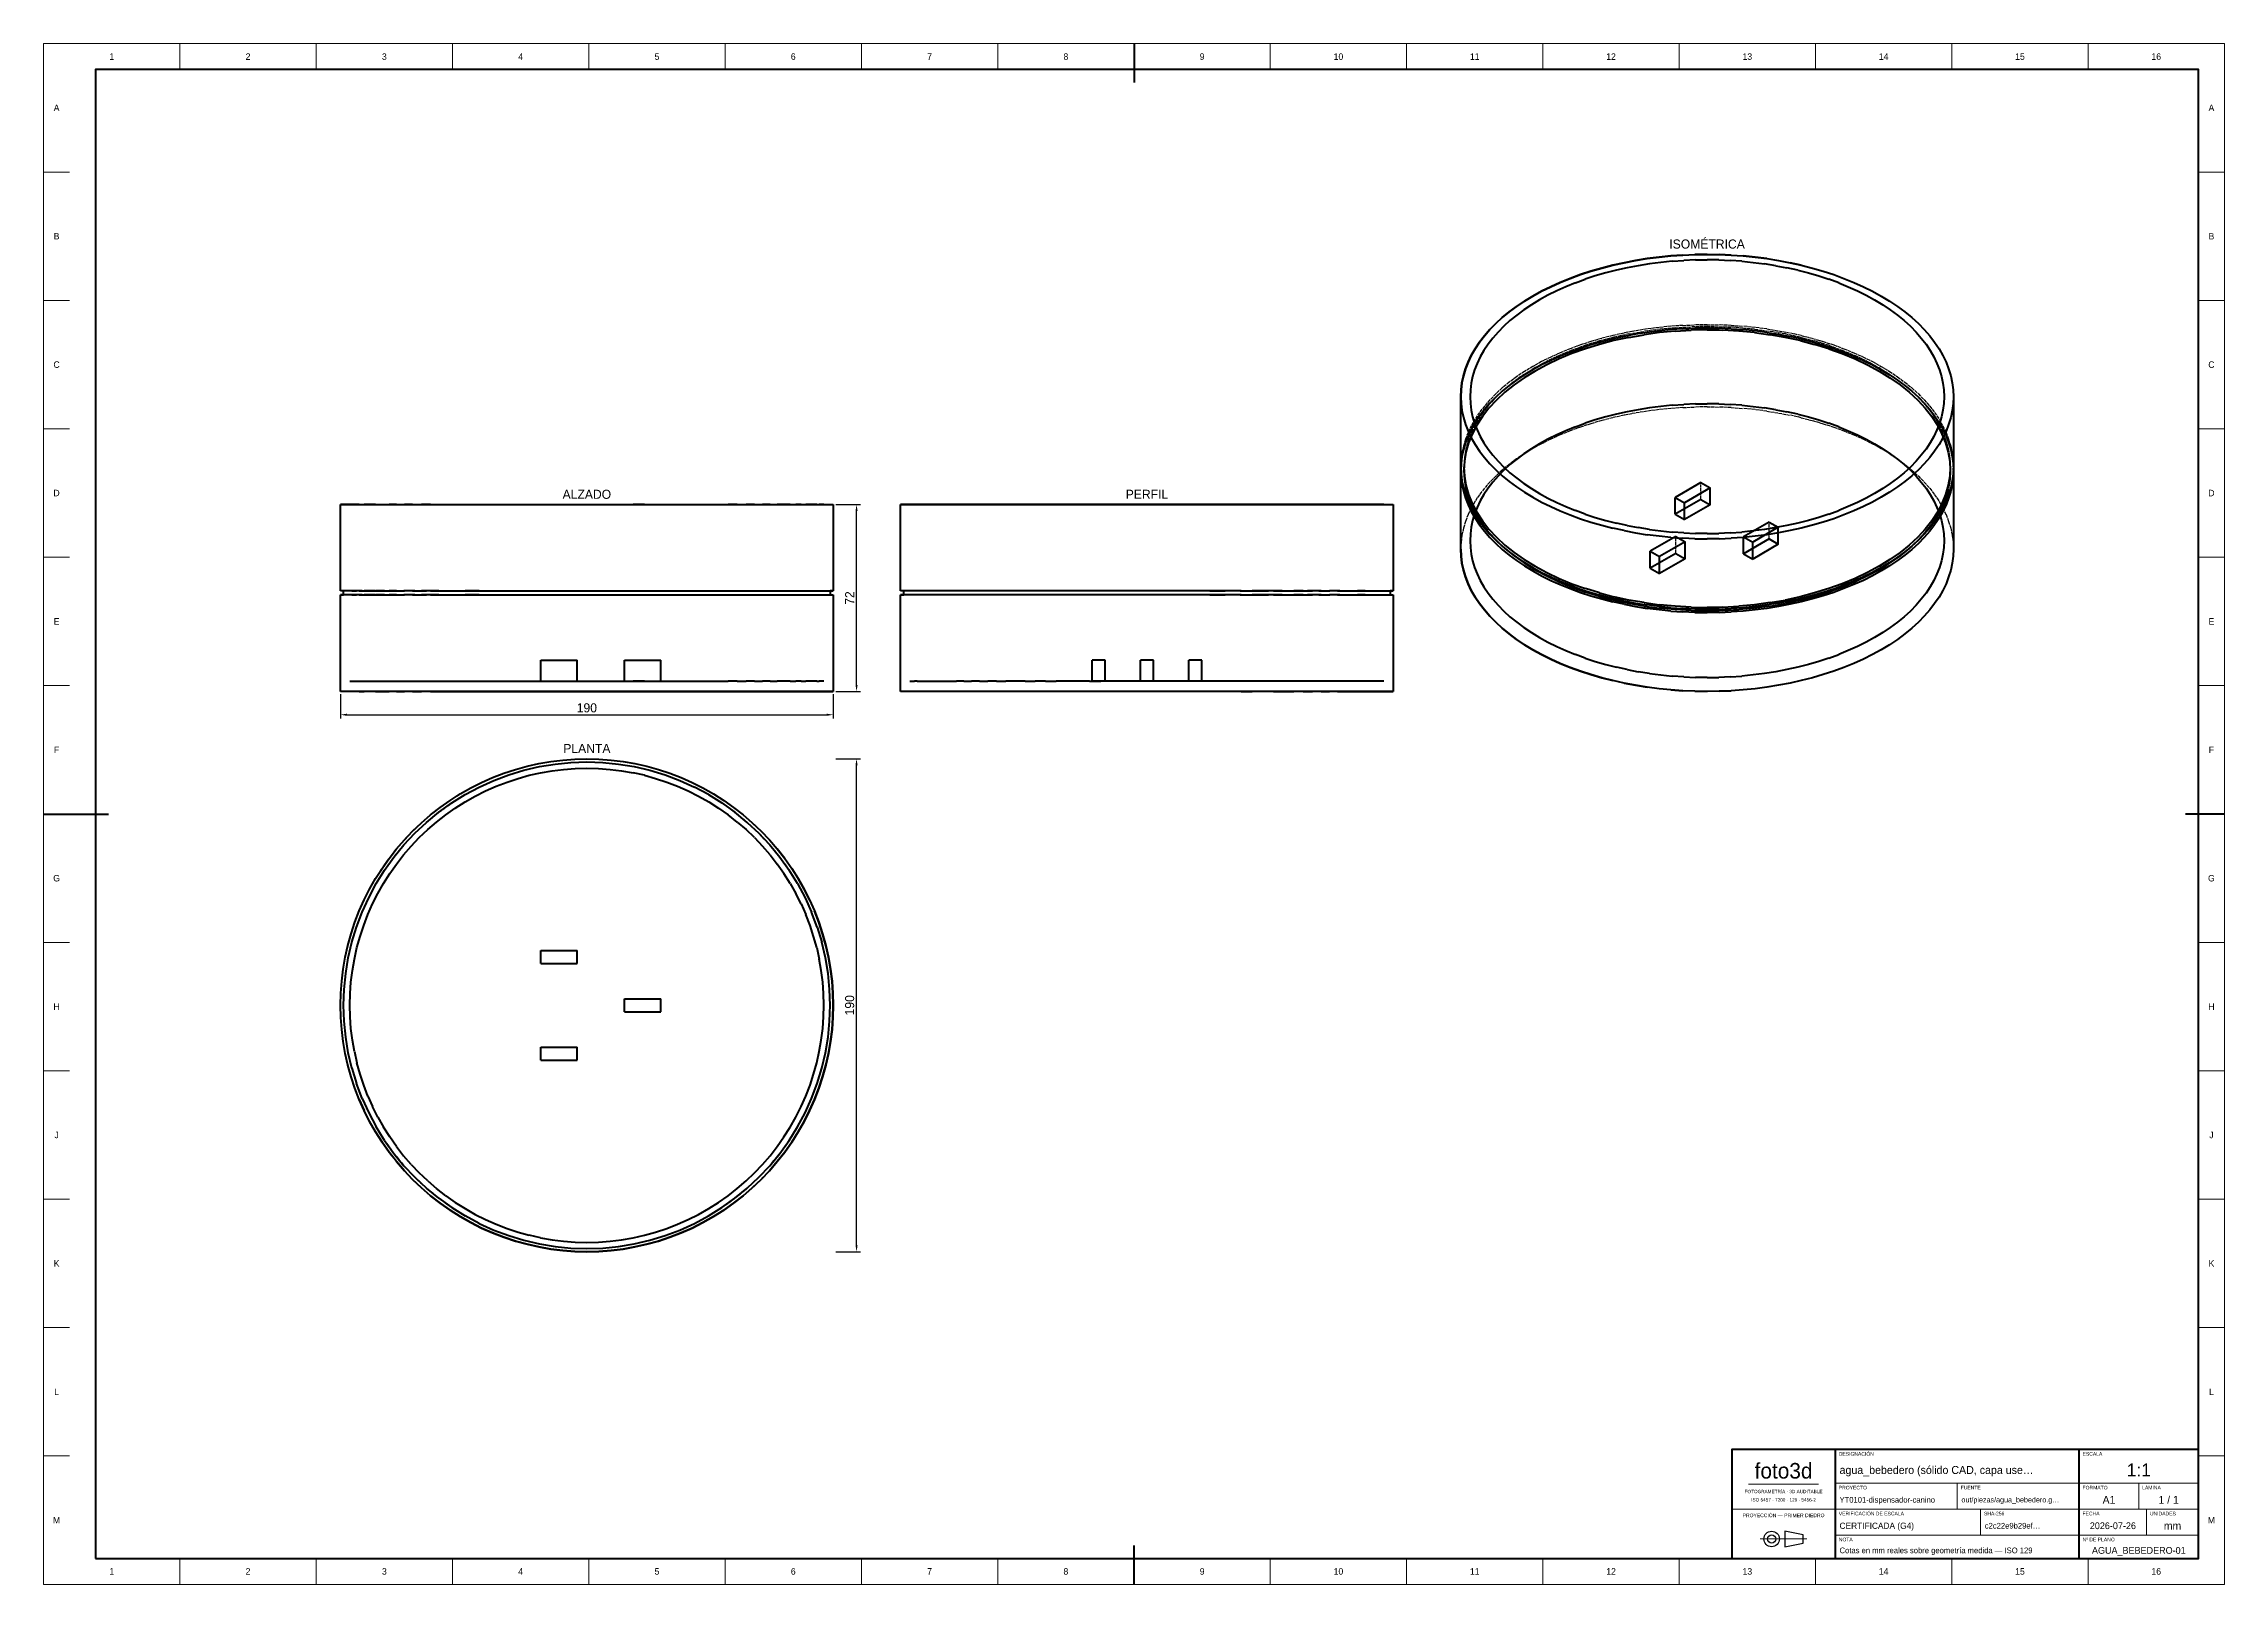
# Model space of a CAD drawing. Header units: millimetres. Extents: x 0 to 841, y 0 to 594.
import ezdxf
from ezdxf.enums import TextEntityAlignment as Align

# ---------------------------------------------------------------- set-up
doc = ezdxf.new("R2010")
doc.units = ezdxf.units.MM
doc.linetypes.add('DASHED', pattern=[1.524, 1.27, -0.254])
for name, color, linetype, lineweight in [('COTAS', 7, 'CONTINUOUS', 25), ('FINA', 7, 'CONTINUOUS', 18), ('NORMA', 7, 'CONTINUOUS', 70), ('OCULTA', 8, 'DASHED', 25), ('TEXTO', 7, 'CONTINUOUS', 25), ('VISIBLE', 7, 'CONTINUOUS', 50)]:
    doc.layers.add(name, color=color, linetype=linetype, lineweight=lineweight)
doc.dimstyles.new('F3D_1000', dxfattribs={"dimtxt": 3.5, "dimasz": 2.5, "dimexe": 1.5, "dimexo": 1, "dimgap": 0.9, "dimtad": 1, "dimdec": 1, "dimdsep": 46, "dimcen": 2.5, "dimazin": 3, "dimtfac": 1, "dimtmove": 0, "dimatfit": 3})

msp = doc.modelspace()

# ---------------------------------------------------------------- texts
at = {"layer": 'TEXTO'}
for s, height, p in [('1', 2.5, (26.28, 589)), ('2', 2.5, (78.84, 589)), ('3', 2.5, (131.41, 589)), ('4', 2.5, (183.97, 589)), ('5', 2.5, (236.53, 589)), ('6', 2.5, (289.09, 589)), ('7', 2.5, (341.66, 589)), ('8', 2.5, (394.22, 589)), ('9', 2.5, (446.78, 589)), ('10', 2.5, (499.34, 589)), ('11', 2.5, (551.91, 589)), ('12', 2.5, (604.47, 589)), ('13', 2.5, (657.03, 589)), ('14', 2.5, (709.59, 589)), ('15', 2.5, (762.16, 589)), ('16', 2.5, (814.72, 589)), ('A', 2.5, (5, 569.25)), ('A', 2.5, (836, 569.25)), ('B', 2.5, (5, 519.75)), ('ISOMÉTRICA', 3.5, (641.5, 516.74)), ('B', 2.5, (836, 519.75)), ('C', 2.5, (5, 470.25)), ('C', 2.5, (836, 470.25)), ('D', 2.5, (5, 420.75)), ('ALZADO', 3.5, (209.5, 420.26)), ('PERFIL', 3.5, (425.5, 420.26)), ('D', 2.5, (836, 420.75)), ('E', 2.5, (5, 371.25)), ('E', 2.5, (836, 371.25)), ('F', 2.5, (5, 321.75)), ('PLANTA', 3.5, (209.5, 322.26)), ('F', 2.5, (836, 321.75)), ('G', 2.5, (5, 272.25)), ('G', 2.5, (836, 272.25)), ('H', 2.5, (5, 222.75)), ('H', 2.5, (836, 222.75)), ('J', 2.5, (5, 173.25)), ('J', 2.5, (836, 173.25)), ('K', 2.5, (5, 123.75)), ('K', 2.5, (836, 123.75)), ('L', 2.5, (5, 74.25)), ('L', 2.5, (836, 74.25)), ('foto3d', 6, (671, 43.8)), ('1:1', 5, (808, 44.1)), ('FOTOGRAMETRÍA · 3D AUDITABLE', 1.3, (671, 35.8)), ('A1', 3, (796.5, 32.6)), ('1 / 1', 3, (819.5, 32.6)), ('M', 2.5, (5, 24.75)), ('PROYECCIÓN — PRIMER DIEDRO', 1.4, (671, 26.6)), ('ISO 5457 · 7200 · 129 · 5456-2', 1.3, (671, 32.6)), ('M', 2.5, (836, 24.75)), ('2026-07-26', 2.6, (798, 22.6)), ('mm', 3, (821, 22.6)), ('AGUA_BEBEDERO-01', 2.6, (808, 13.1)), ('1', 2.5, (26.28, 5)), ('2', 2.5, (78.84, 5)), ('3', 2.5, (131.41, 5)), ('4', 2.5, (183.97, 5)), ('5', 2.5, (236.53, 5)), ('6', 2.5, (289.09, 5)), ('7', 2.5, (341.66, 5)), ('8', 2.5, (394.22, 5)), ('9', 2.5, (446.78, 5)), ('10', 2.5, (499.34, 5)), ('11', 2.5, (551.91, 5)), ('12', 2.5, (604.47, 5)), ('13', 2.5, (657.03, 5)), ('14', 2.5, (709.59, 5)), ('15', 2.5, (762.16, 5)), ('16', 2.5, (814.72, 5))]:
    msp.add_text(s, height=height, dxfattribs=at).set_placement(p, align=Align.MIDDLE_CENTER)
for s, p in [('DESIGNACIÓN', (692.3, 49.6)), ('ESCALA', (786.3, 49.6)), ('PROYECTO', (692.3, 36.6)), ('FUENTE', (739.3, 36.6)), ('FORMATO', (786.3, 36.6)), ('LÁMINA', (809.3, 36.6)), ('VERIFICACIÓN DE ESCALA', (692.3, 26.6)), ('SHA-256', (748.3, 26.6)), ('FECHA', (786.3, 26.6)), ('UNIDADES', (812.3, 26.6)), ('NOTA', (692.3, 16.6)), ('Nº DE PLANO', (786.3, 16.6))]:
    msp.add_text(s, height=1.4, dxfattribs=at).set_placement(p)
for s, height, p in [('agua_bebedero (sólido CAD, capa use…', 3.0676, (692.6, 44.1)), ('YT0101-dispensador-canino', 2.19, (692.6, 32.6)), ('out/piezas/agua_bebedero.g…', 2, (739.6, 32.6)), ('CERTIFICADA (G4)', 2.4, (692.6, 22.6)), ('c2c22e9b29ef…', 2.2, (748.6, 22.6)), ('Cotas en mm reales sobre geometría medida — ISO 129', 2.2, (692.6, 13.1))]:
    msp.add_text(s, height=height, dxfattribs=at).set_placement(p, align=Align.MIDDLE_LEFT)

# ---------------------------------------------------------------- dimensions: what is measured, and where the dimension line sits
at = {"layer": 'COTAS'}
for base, p1, p2 in [((313.5, 344.26), (304.5, 344.26), (304.5, 416.26)), ((313.5, 128.26), (304.5, 128.26), (304.5, 318.26))]:
    msp.add_linear_dim(base=base, p1=p1, p2=p2, angle=90, dimstyle='F3D_1000', dxfattribs=at).render()
msp.add_linear_dim(base=(114.5, 335.26), p1=(114.5, 344.26), p2=(304.5, 344.26), dimstyle='F3D_1000', dxfattribs=at).render()

# ---------------------------------------------------------------- linework, layer by layer
at = {"layer": 'FINA'}
for p, q in [((52.56, 584), (52.56, 594)), ((105.12, 584), (105.12, 594)), ((157.69, 584), (157.69, 594)), ((210.25, 584), (210.25, 594)), ((262.81, 584), (262.81, 594)), ((315.38, 584), (315.38, 594)), ((367.94, 584), (367.94, 594)), ((420.5, 584), (420.5, 594)), ((473.06, 584), (473.06, 594)), ((525.62, 584), (525.62, 594)), ((578.19, 584), (578.19, 594)), ((630.75, 584), (630.75, 594)), ((683.31, 584), (683.31, 594)), ((735.88, 584), (735.88, 594)), ((788.44, 584), (788.44, 594)), ((0, 544.5), (10, 544.5)), ((831, 544.5), (841, 544.5)), ((0, 495), (10, 495)), ((831, 495), (841, 495)), ((0, 445.5), (10, 445.5)), ((831, 445.5), (841, 445.5)), ((0, 396), (10, 396)), ((831, 396), (841, 396)), ((0, 346.5), (10, 346.5)), ((831, 346.5), (841, 346.5)), ((0, 297), (10, 297)), ((831, 297), (841, 297)), ((0, 247.5), (10, 247.5)), ((831, 247.5), (841, 247.5)), ((0, 198), (10, 198)), ((831, 198), (841, 198)), ((0, 148.5), (10, 148.5)), ((831, 148.5), (841, 148.5)), ((0, 99), (10, 99)), ((831, 99), (841, 99)), ((0, 49.5), (10, 49.5)), ((831, 49.5), (841, 49.5)), ((657.5, 38.6), (684.5, 38.6)), ((691, 39), (785, 39)), ((738, 29), (738, 39)), ((785, 39), (831, 39)), ((808, 29), (808, 39)), ((651, 29), (691, 29)), ((691, 29), (785, 29)), ((747, 19), (747, 29)), ((785, 29), (831, 29)), ((811, 19), (811, 29)), ((662.03, 17.5), (679.97, 17.5)), ((691, 19), (785, 19)), ((785, 19), (831, 19)), ((52.56, 0), (52.56, 10)), ((105.12, 0), (105.12, 10)), ((157.69, 0), (157.69, 10)), ((210.25, 0), (210.25, 10)), ((262.81, 0), (262.81, 10)), ((315.38, 0), (315.38, 10)), ((367.94, 0), (367.94, 10)), ((420.5, 0), (420.5, 10)), ((473.06, 0), (473.06, 10)), ((525.62, 0), (525.62, 10)), ((578.19, 0), (578.19, 10)), ((630.75, 0), (630.75, 10)), ((683.31, 0), (683.31, 10)), ((735.88, 0), (735.88, 10)), ((788.44, 0), (788.44, 10))]:
    msp.add_line(p, q, dxfattribs=at)
msp.add_lwpolyline([(0, 0), (841, 0), (841, 594), (0, 594)], close=True, dxfattribs=at)
at = {"layer": 'NORMA'}
for p, q in [((420.5, 594), (420.5, 579)), ((0, 297), (25, 297)), ((841, 297), (826, 297)), ((691, 10), (691, 52)), ((785, 10), (785, 52)), ((420.5, 0), (420.5, 15))]:
    msp.add_line(p, q, dxfattribs=at)
for points in [[(20, 10), (831, 10), (831, 584), (20, 584)], [(651, 10), (831, 10), (831, 52), (651, 52)]]:
    msp.add_lwpolyline(points, close=True, dxfattribs=at)
at = {"layer": 'OCULTA'}
for p, q in [((600.88, 480.37), (596.72, 479.16)), ((605.6, 480.82), (600.01, 479.36)), ((605.15, 481.46), (600.88, 480.37)), ((609.5, 482.43), (605.15, 481.46)), ((611.35, 482.07), (605.6, 480.82)), ((613.92, 483.27), (609.5, 482.43)), ((611.35, 482.07), (617.22, 483.1)), ((618.42, 483.99), (613.92, 483.27)), ((623.2, 483.9), (617.22, 483.1)), ((622.97, 484.58), (618.42, 483.99)), ((627.56, 485.04), (622.97, 484.58)), ((629.26, 484.48), (623.2, 483.9)), ((632.19, 485.37), (627.56, 485.04)), ((629.26, 484.48), (635.37, 484.83)), ((632.19, 485.37), (636.84, 485.57)), ((641.5, 484.94), (635.37, 484.83)), ((641.5, 485.63), (636.84, 485.57)), ((641.5, 485.63), (646.16, 485.57)), ((641.5, 484.94), (647.63, 484.83)), ((650.81, 485.37), (646.16, 485.57)), ((653.74, 484.48), (647.63, 484.83)), ((650.81, 485.37), (655.44, 485.04)), ((659.8, 483.9), (653.74, 484.48)), ((660.03, 484.58), (655.44, 485.04)), ((659.8, 483.9), (665.78, 483.1)), ((664.58, 483.99), (660.03, 484.58)), ((664.58, 483.99), (669.08, 483.27)), ((671.65, 482.07), (665.78, 483.1)), ((669.08, 483.27), (673.5, 482.43)), ((677.4, 480.82), (671.65, 482.07)), ((677.85, 481.46), (673.5, 482.43)), ((677.4, 480.82), (682.99, 479.36)), ((677.85, 481.46), (682.12, 480.37)), ((682.12, 480.37), (686.28, 479.16)), ((577.7, 471.43), (574.32, 469.57)), ((579.65, 471.5), (575.17, 469.08)), ((581.23, 473.18), (577.7, 471.43)), ((584.4, 473.75), (579.65, 471.5)), ((584.91, 474.84), (581.23, 473.18)), ((589.39, 475.81), (584.4, 473.75)), ((588.72, 476.39), (584.91, 474.84)), ((592.66, 477.83), (588.72, 476.39)), ((594.6, 477.69), (589.39, 475.81)), ((596.72, 479.16), (592.66, 477.83)), ((600.01, 479.36), (594.6, 477.69)), ((688.4, 477.69), (682.99, 479.36)), ((686.28, 479.16), (690.34, 477.83)), ((688.4, 477.69), (693.61, 475.81)), ((690.34, 477.83), (694.28, 476.39)), ((693.61, 475.81), (698.6, 473.75)), ((694.28, 476.39), (698.09, 474.84)), ((698.09, 474.84), (701.77, 473.18)), ((698.6, 473.75), (703.35, 471.5)), ((701.77, 473.18), (705.3, 471.43)), ((703.35, 471.5), (707.83, 469.08)), ((705.3, 471.43), (708.68, 469.57)), ((565.2, 463.46), (562.51, 461.26)), ((567.08, 463.75), (563.51, 460.87)), ((568.06, 465.58), (565.2, 463.46)), ((570.98, 466.49), (567.08, 463.75)), ((571.11, 467.62), (568.06, 465.58)), ((575.17, 469.08), (570.98, 466.49)), ((574.32, 469.57), (571.11, 467.62)), ((707.83, 469.08), (712.02, 466.49)), ((708.68, 469.57), (711.89, 467.62)), ((711.89, 467.62), (714.94, 465.58)), ((712.02, 466.49), (715.92, 463.75)), ((714.94, 465.58), (717.8, 463.46)), ((715.92, 463.75), (719.49, 460.87)), ((717.8, 463.46), (720.49, 461.26)), ((555.62, 454.24), (553.73, 451.78)), ((557.37, 454.74), (554.84, 451.51)), ((557.72, 456.64), (555.62, 454.24)), ((560.27, 457.86), (557.37, 454.74)), ((560.02, 458.98), (557.72, 456.64)), ((562.51, 461.26), (560.02, 458.98)), ((563.51, 460.87), (560.27, 457.86)), ((719.49, 460.87), (722.73, 457.86)), ((720.49, 461.26), (722.98, 458.98)), ((722.73, 457.86), (725.63, 454.74)), ((722.98, 458.98), (725.28, 456.64)), ((725.28, 456.64), (727.38, 454.24)), ((725.63, 454.74), (728.16, 451.51)), ((727.38, 454.24), (729.27, 451.78)), ((550.59, 446.71), (549.35, 444.11)), ((552.05, 449.26), (550.59, 446.71)), ((552.68, 448.19), (550.9, 444.8)), ((553.73, 451.78), (552.05, 449.26)), ((554.84, 451.51), (552.68, 448.19)), ((592.66, 446.15), (588.72, 444.71)), ((596.72, 447.48), (592.66, 446.15)), ((600.88, 448.69), (596.72, 447.48)), ((605.15, 449.78), (600.88, 448.69)), ((609.5, 450.75), (605.15, 449.78)), ((613.92, 451.59), (609.5, 450.75)), ((618.42, 452.31), (613.92, 451.59)), ((622.97, 452.9), (618.42, 452.31)), ((627.56, 453.36), (622.97, 452.9)), ((632.19, 453.69), (627.56, 453.36)), ((632.19, 453.69), (636.84, 453.89)), ((641.5, 453.95), (636.84, 453.89)), ((641.5, 453.95), (646.16, 453.89)), ((650.81, 453.69), (646.16, 453.89)), ((650.81, 453.69), (655.44, 453.36)), ((660.03, 452.9), (655.44, 453.36)), ((664.58, 452.31), (660.03, 452.9)), ((664.58, 452.31), (669.08, 451.59)), ((669.08, 451.59), (673.5, 450.75)), ((677.85, 449.78), (673.5, 450.75)), ((677.85, 449.78), (682.12, 448.69)), ((682.12, 448.69), (686.28, 447.48)), ((686.28, 447.48), (690.34, 446.15)), ((690.34, 446.15), (694.28, 444.71)), ((728.16, 451.51), (730.32, 448.19)), ((729.27, 451.78), (730.95, 449.26)), ((730.32, 448.19), (732.1, 444.8)), ((730.95, 449.26), (732.41, 446.71)), ((732.41, 446.71), (733.65, 444.11)), ((547.53, 438.83), (546.96, 436.16)), ((548.33, 441.49), (547.53, 438.83)), ((548.5, 437.85), (547.9, 434.33)), ((549.35, 444.11), (548.33, 441.49)), ((549.5, 441.35), (548.5, 437.85)), ((550.9, 444.8), (549.5, 441.35)), ((574.32, 437.89), (571.11, 435.94)), ((577.7, 439.75), (574.32, 437.89)), ((581.23, 441.5), (577.7, 439.75)), ((584.91, 443.16), (581.23, 441.5)), ((588.72, 444.71), (584.91, 443.16)), ((694.28, 444.71), (698.09, 443.16)), ((698.09, 443.16), (701.77, 441.5)), ((701.77, 441.5), (705.3, 439.75)), ((705.3, 439.75), (708.68, 437.89)), ((708.68, 437.89), (711.89, 435.94)), ((732.1, 444.8), (733.5, 441.35)), ((733.5, 441.35), (734.5, 437.85)), ((733.65, 444.11), (734.67, 441.49)), ((734.5, 437.85), (735.1, 434.33)), ((734.67, 441.49), (735.47, 438.83)), ((735.47, 438.83), (736.04, 436.16)), ((546.61, 433.48), (546.5, 430.79)), ((546.96, 436.16), (546.61, 433.48)), ((547.9, 434.33), (547.7, 430.79)), ((562.51, 429.58), (560.02, 427.3)), ((565.2, 431.78), (562.51, 429.58)), ((568.06, 433.9), (565.2, 431.78)), ((571.11, 435.94), (568.06, 433.9)), ((711.89, 435.94), (714.94, 433.9)), ((714.94, 433.9), (717.8, 431.78)), ((717.8, 431.78), (720.49, 429.58)), ((720.49, 429.58), (722.98, 427.3)), ((735.1, 434.33), (735.3, 430.79)), ((736.04, 436.16), (736.39, 433.48)), ((736.39, 433.48), (736.5, 430.79)), ((555.62, 422.56), (553.73, 420.1)), ((557.72, 424.96), (555.62, 422.56)), ((560.02, 427.3), (557.72, 424.96)), ((639.12, 418.24), (639.12, 424.77)), ((722.98, 427.3), (725.28, 424.96)), ((725.28, 424.96), (727.38, 422.56)), ((727.38, 422.56), (729.27, 420.1)), ((114.5, 416.26), (114.61, 416.26)), ((114.61, 416.26), (114.96, 416.26)), ((114.96, 416.26), (115.53, 416.26)), ((115.53, 416.26), (116.33, 416.26)), ((116.33, 416.26), (117.35, 416.26)), ((117.35, 416.26), (118.59, 416.26)), ((118.21, 416.26), (118.1, 416.26)), ((118.54, 416.26), (118.21, 416.26)), ((119.09, 416.26), (118.54, 416.26)), ((118.59, 416.26), (120.05, 416.26)), ((119.86, 416.26), (119.09, 416.26)), ((119.86, 416.26), (120.84, 416.26)), ((120.05, 416.26), (121.73, 416.26)), ((122.04, 416.26), (120.84, 416.26)), ((121.73, 416.26), (123.62, 416.26)), ((123.44, 416.26), (122.04, 416.26)), ((125.06, 416.26), (123.44, 416.26)), ((123.62, 416.26), (125.72, 416.26)), ((125.06, 416.26), (126.88, 416.26)), ((125.72, 416.26), (128.02, 416.26)), ((128.89, 416.26), (126.88, 416.26)), ((128.02, 416.26), (130.51, 416.26)), ((128.89, 416.26), (131.1, 416.26)), ((130.51, 416.26), (133.2, 416.26)), ((133.5, 416.26), (131.1, 416.26)), ((133.2, 416.26), (136.06, 416.26)), ((136.09, 416.26), (133.5, 416.26)), ((136.06, 416.26), (139.11, 416.26)), ((136.09, 416.26), (138.85, 416.26)), ((141.78, 416.26), (138.85, 416.26)), ((139.11, 416.26), (142.32, 416.26)), ((141.78, 416.26), (144.87, 416.26)), ((142.32, 416.26), (145.7, 416.26)), ((148.12, 416.26), (144.87, 416.26)), ((145.7, 416.26), (149.23, 416.26)), ((148.12, 416.26), (151.52, 416.26)), ((149.23, 416.26), (152.91, 416.26)), ((155.05, 416.26), (151.52, 416.26)), ((152.91, 416.26), (156.72, 416.26)), ((155.05, 416.26), (158.72, 416.26)), ((156.72, 416.26), (160.66, 416.26)), ((158.72, 416.26), (162.51, 416.26)), ((160.66, 416.26), (164.72, 416.26)), ((162.51, 416.26), (166.41, 416.26)), ((164.72, 416.26), (168.88, 416.26)), ((166.41, 416.26), (170.42, 416.26)), ((168.88, 416.26), (173.15, 416.26)), ((170.42, 416.26), (174.52, 416.26)), ((173.15, 416.26), (177.5, 416.26)), ((174.52, 416.26), (178.71, 416.26)), ((177.5, 416.26), (181.92, 416.26)), ((178.71, 416.26), (182.97, 416.26)), ((181.92, 416.26), (186.42, 416.26)), ((182.97, 416.26), (187.29, 416.26)), ((186.42, 416.26), (190.97, 416.26)), ((191.67, 416.26), (187.29, 416.26)), ((190.97, 416.26), (195.56, 416.26)), ((191.67, 416.26), (196.09, 416.26)), ((195.56, 416.26), (200.19, 416.26)), ((196.09, 416.26), (200.54, 416.26)), ((200.19, 416.26), (204.84, 416.26)), ((200.54, 416.26), (205.02, 416.26)), ((204.84, 416.26), (209.5, 416.26)), ((205.02, 416.26), (209.5, 416.26)), ((209.5, 416.26), (213.98, 416.26)), ((209.5, 416.26), (214.16, 416.26)), ((213.98, 416.26), (218.46, 416.26)), ((214.16, 416.26), (218.81, 416.26)), ((218.46, 416.26), (222.91, 416.26)), ((218.81, 416.26), (223.44, 416.26)), ((222.91, 416.26), (227.33, 416.26)), ((223.44, 416.26), (228.03, 416.26)), ((227.33, 416.26), (231.71, 416.26)), ((228.03, 416.26), (232.58, 416.26)), ((231.71, 416.26), (236.03, 416.26)), ((232.58, 416.26), (237.08, 416.26)), ((236.03, 416.26), (240.29, 416.26)), ((237.08, 416.26), (241.5, 416.26)), ((240.29, 416.26), (244.48, 416.26)), ((241.5, 416.26), (245.85, 416.26)), ((244.48, 416.26), (248.58, 416.26)), ((245.85, 416.26), (250.12, 416.26)), ((248.58, 416.26), (252.59, 416.26)), ((250.12, 416.26), (254.28, 416.26)), ((252.59, 416.26), (256.49, 416.26)), ((254.28, 416.26), (258.34, 416.26)), ((256.49, 416.26), (260.28, 416.26)), ((258.34, 416.26), (262.28, 416.26)), ((260.28, 416.26), (263.95, 416.26)), ((262.28, 416.26), (266.09, 416.26)), ((263.95, 416.26), (267.48, 416.26)), ((266.09, 416.26), (269.77, 416.26)), ((267.48, 416.26), (270.88, 416.26)), ((273.3, 416.26), (269.77, 416.26)), ((270.88, 416.26), (274.13, 416.26)), ((273.3, 416.26), (276.68, 416.26)), ((274.13, 416.26), (277.22, 416.26)), ((279.89, 416.26), (276.68, 416.26)), ((277.22, 416.26), (280.15, 416.26)), ((279.89, 416.26), (282.94, 416.26)), ((280.15, 416.26), (282.91, 416.26)), ((282.91, 416.26), (285.5, 416.26)), ((285.8, 416.26), (282.94, 416.26)), ((285.5, 416.26), (287.9, 416.26)), ((285.8, 416.26), (288.49, 416.26)), ((287.9, 416.26), (290.11, 416.26)), ((288.49, 416.26), (290.98, 416.26)), ((290.11, 416.26), (292.12, 416.26)), ((293.28, 416.26), (290.98, 416.26)), ((292.12, 416.26), (293.94, 416.26)), ((295.38, 416.26), (293.28, 416.26)), ((293.94, 416.26), (295.56, 416.26)), ((295.38, 416.26), (297.27, 416.26)), ((295.56, 416.26), (296.96, 416.26)), ((296.96, 416.26), (298.16, 416.26)), ((298.95, 416.26), (297.27, 416.26)), ((298.16, 416.26), (299.14, 416.26)), ((300.41, 416.26), (298.95, 416.26)), ((299.14, 416.26), (299.91, 416.26)), ((299.91, 416.26), (300.46, 416.26)), ((301.65, 416.26), (300.41, 416.26)), ((300.46, 416.26), (300.79, 416.26)), ((300.79, 416.26), (300.9, 416.26)), ((302.67, 416.26), (301.65, 416.26)), ((303.47, 416.26), (302.67, 416.26)), ((304.04, 416.26), (303.47, 416.26)), ((304.39, 416.26), (304.04, 416.26)), ((304.5, 416.26), (304.39, 416.26)), ((330.5, 416.26), (330.61, 416.26)), ((330.61, 416.26), (330.96, 416.26)), ((330.96, 416.26), (331.53, 416.26)), ((331.53, 416.26), (332.33, 416.26)), ((332.33, 416.26), (333.35, 416.26)), ((333.35, 416.26), (334.59, 416.26)), ((334.21, 416.26), (334.1, 416.26)), ((334.54, 416.26), (334.21, 416.26)), ((335.09, 416.26), (334.54, 416.26)), ((334.59, 416.26), (336.05, 416.26)), ((335.86, 416.26), (335.09, 416.26)), ((336.84, 416.26), (335.86, 416.26)), ((336.05, 416.26), (337.73, 416.26)), ((338.04, 416.26), (336.84, 416.26)), ((337.73, 416.26), (339.62, 416.26)), ((339.44, 416.26), (338.04, 416.26)), ((341.06, 416.26), (339.44, 416.26)), ((339.62, 416.26), (341.72, 416.26)), ((342.88, 416.26), (341.06, 416.26)), ((341.72, 416.26), (344.02, 416.26)), ((344.89, 416.26), (342.88, 416.26)), ((344.02, 416.26), (346.51, 416.26)), ((347.1, 416.26), (344.89, 416.26)), ((346.51, 416.26), (349.2, 416.26)), ((349.5, 416.26), (347.1, 416.26)), ((349.2, 416.26), (352.06, 416.26)), ((352.09, 416.26), (349.5, 416.26)), ((355.11, 416.26), (352.06, 416.26)), ((354.85, 416.26), (352.09, 416.26)), ((357.78, 416.26), (354.85, 416.26)), ((355.11, 416.26), (358.32, 416.26)), ((360.87, 416.26), (357.78, 416.26)), ((361.7, 416.26), (358.32, 416.26)), ((364.12, 416.26), (360.87, 416.26)), ((361.7, 416.26), (365.23, 416.26)), ((367.52, 416.26), (364.12, 416.26)), ((368.91, 416.26), (365.23, 416.26)), ((371.05, 416.26), (367.52, 416.26)), ((368.91, 416.26), (372.72, 416.26)), ((374.72, 416.26), (371.05, 416.26)), ((372.72, 416.26), (376.66, 416.26)), ((378.51, 416.26), (374.72, 416.26)), ((380.72, 416.26), (376.66, 416.26)), ((382.41, 416.26), (378.51, 416.26)), ((384.88, 416.26), (380.72, 416.26)), ((386.42, 416.26), (382.41, 416.26)), ((384.88, 416.26), (389.15, 416.26)), ((390.52, 416.26), (386.42, 416.26)), ((393.5, 416.26), (389.15, 416.26)), ((394.71, 416.26), (390.52, 416.26)), ((397.92, 416.26), (393.5, 416.26)), ((398.97, 416.26), (394.71, 416.26)), ((402.42, 416.26), (397.92, 416.26)), ((403.29, 416.26), (398.97, 416.26)), ((406.97, 416.26), (402.42, 416.26)), ((407.67, 416.26), (403.29, 416.26)), ((411.56, 416.26), (406.97, 416.26)), ((412.09, 416.26), (407.67, 416.26)), ((416.19, 416.26), (411.56, 416.26)), ((416.54, 416.26), (412.09, 416.26)), ((420.84, 416.26), (416.19, 416.26)), ((421.02, 416.26), (416.54, 416.26)), ((425.5, 416.26), (420.84, 416.26)), ((425.5, 416.26), (421.02, 416.26)), ((429.98, 416.26), (425.5, 416.26)), ((430.16, 416.26), (425.5, 416.26)), ((434.46, 416.26), (429.98, 416.26)), ((434.81, 416.26), (430.16, 416.26)), ((438.91, 416.26), (434.46, 416.26)), ((439.44, 416.26), (434.81, 416.26)), ((443.33, 416.26), (438.91, 416.26)), ((444.03, 416.26), (439.44, 416.26)), ((443.33, 416.26), (447.71, 416.26)), ((448.58, 416.26), (444.03, 416.26)), ((452.03, 416.26), (447.71, 416.26)), ((453.08, 416.26), (448.58, 416.26)), ((456.29, 416.26), (452.03, 416.26)), ((457.5, 416.26), (453.08, 416.26)), ((460.48, 416.26), (456.29, 416.26)), ((461.85, 416.26), (457.5, 416.26)), ((460.48, 416.26), (464.58, 416.26)), ((466.12, 416.26), (461.85, 416.26)), ((468.59, 416.26), (464.58, 416.26)), ((470.28, 416.26), (466.12, 416.26)), ((468.59, 416.26), (472.49, 416.26)), ((474.34, 416.26), (470.28, 416.26)), ((476.28, 416.26), (472.49, 416.26)), ((478.28, 416.26), (474.34, 416.26)), ((479.95, 416.26), (476.28, 416.26)), ((482.09, 416.26), (478.28, 416.26)), ((479.95, 416.26), (483.48, 416.26)), ((485.77, 416.26), (482.09, 416.26)), ((486.88, 416.26), (483.48, 416.26)), ((489.3, 416.26), (485.77, 416.26)), ((486.88, 416.26), (490.13, 416.26)), ((492.68, 416.26), (489.3, 416.26)), ((493.22, 416.26), (490.13, 416.26)), ((495.89, 416.26), (492.68, 416.26)), ((493.22, 416.26), (496.15, 416.26)), ((498.94, 416.26), (495.89, 416.26)), ((498.91, 416.26), (496.15, 416.26)), ((498.91, 416.26), (501.5, 416.26)), ((501.8, 416.26), (498.94, 416.26)), ((501.5, 416.26), (503.9, 416.26)), ((504.49, 416.26), (501.8, 416.26)), ((503.9, 416.26), (506.11, 416.26)), ((506.98, 416.26), (504.49, 416.26)), ((506.11, 416.26), (508.12, 416.26)), ((509.28, 416.26), (506.98, 416.26)), ((508.12, 416.26), (509.94, 416.26)), ((511.38, 416.26), (509.28, 416.26)), ((509.94, 416.26), (511.56, 416.26)), ((513.27, 416.26), (511.38, 416.26)), ((511.56, 416.26), (512.96, 416.26)), ((512.96, 416.26), (514.16, 416.26)), ((514.95, 416.26), (513.27, 416.26)), ((515.14, 416.26), (514.16, 416.26)), ((516.41, 416.26), (514.95, 416.26)), ((515.14, 416.26), (515.91, 416.26)), ((515.91, 416.26), (516.46, 416.26)), ((517.65, 416.26), (516.41, 416.26)), ((516.46, 416.26), (516.79, 416.26)), ((516.79, 416.26), (516.9, 416.26)), ((518.67, 416.26), (517.65, 416.26)), ((519.47, 416.26), (518.67, 416.26)), ((520.04, 416.26), (519.47, 416.26)), ((520.39, 416.26), (520.04, 416.26)), ((520.5, 416.26), (520.39, 416.26)), ((549.35, 412.43), (548.33, 409.81)), ((550.59, 415.03), (549.35, 412.43)), ((552.05, 417.58), (550.59, 415.03)), ((553.73, 420.1), (552.05, 417.58)), ((729.27, 420.1), (730.95, 417.58)), ((730.95, 417.58), (732.41, 415.03)), ((732.41, 415.03), (733.65, 412.43)), ((733.65, 412.43), (734.67, 409.81)), ((546.96, 404.48), (546.61, 401.8)), ((547.53, 407.15), (546.96, 404.48)), ((548.33, 409.81), (547.53, 407.15)), ((629.48, 397.47), (629.48, 404.01)), ((665.45, 403.04), (665.45, 409.57)), ((734.67, 409.81), (735.47, 407.15)), ((735.47, 407.15), (736.04, 404.48)), ((736.04, 404.48), (736.39, 401.8)), ((546.61, 401.8), (546.5, 399.11)), ((736.39, 401.8), (736.5, 399.11)), ((114.5, 383.06), (114.61, 383.06)), ((114.5, 381.46), (114.61, 381.46)), ((114.61, 383.06), (114.96, 383.06)), ((114.61, 381.46), (114.96, 381.46)), ((114.96, 383.06), (115.53, 383.06)), ((114.96, 381.46), (115.53, 381.46)), ((115.53, 383.06), (116.33, 383.06)), ((115.53, 381.46), (116.33, 381.46)), ((115.7, 383.06), (115.9, 383.06)), ((115.7, 381.46), (115.9, 381.46)), ((115.9, 383.06), (116.5, 383.06)), ((115.9, 381.46), (116.5, 381.46)), ((116.33, 383.06), (117.35, 383.06)), ((116.33, 381.46), (117.35, 381.46)), ((116.5, 383.06), (117.5, 383.06)), ((116.5, 381.46), (117.5, 381.46)), ((117.35, 383.06), (118.59, 383.06)), ((117.35, 381.46), (118.59, 381.46)), ((117.5, 383.06), (118.9, 383.06)), ((117.5, 381.46), (118.9, 381.46)), ((118.59, 383.06), (120.05, 383.06)), ((118.59, 381.46), (120.05, 381.46)), ((118.9, 383.06), (120.68, 383.06)), ((118.9, 381.46), (120.68, 381.46)), ((120.05, 383.06), (121.73, 383.06)), ((120.05, 381.46), (121.73, 381.46)), ((120.68, 383.06), (122.84, 383.06)), ((120.68, 381.46), (122.84, 381.46)), ((121.73, 383.06), (123.62, 383.06)), ((121.73, 381.46), (123.62, 381.46)), ((122.84, 383.06), (125.37, 383.06)), ((122.84, 381.46), (125.37, 381.46)), ((123.62, 383.06), (125.72, 383.06)), ((123.62, 381.46), (125.72, 381.46)), ((125.37, 383.06), (128.27, 383.06)), ((125.37, 381.46), (128.27, 381.46)), ((125.72, 383.06), (128.02, 383.06)), ((125.72, 381.46), (128.02, 381.46)), ((128.02, 383.06), (130.51, 383.06)), ((128.02, 381.46), (130.51, 381.46)), ((128.27, 383.06), (131.51, 383.06)), ((128.27, 381.46), (131.51, 381.46)), ((130.51, 383.06), (133.2, 383.06)), ((130.51, 381.46), (133.2, 381.46)), ((131.51, 383.06), (135.08, 383.06)), ((131.51, 381.46), (135.08, 381.46)), ((133.2, 383.06), (136.06, 383.06)), ((133.2, 381.46), (136.06, 381.46)), ((135.08, 383.06), (138.98, 383.06)), ((135.08, 381.46), (138.98, 381.46)), ((136.06, 383.06), (139.11, 383.06)), ((136.06, 381.46), (139.11, 381.46)), ((138.98, 383.06), (143.17, 383.06)), ((138.98, 381.46), (143.17, 381.46)), ((139.11, 383.06), (142.32, 383.06)), ((139.11, 381.46), (142.32, 381.46)), ((142.32, 383.06), (145.7, 383.06)), ((142.32, 381.46), (145.7, 381.46)), ((143.17, 383.06), (147.65, 383.06)), ((143.17, 381.46), (147.65, 381.46)), ((145.7, 383.06), (149.23, 383.06)), ((145.7, 381.46), (149.23, 381.46)), ((147.65, 383.06), (152.4, 383.06)), ((147.65, 381.46), (152.4, 381.46)), ((149.23, 383.06), (152.91, 383.06)), ((149.23, 381.46), (152.91, 381.46)), ((152.4, 383.06), (157.39, 383.06)), ((152.4, 381.46), (157.39, 381.46)), ((152.91, 383.06), (156.72, 383.06)), ((152.91, 381.46), (156.72, 381.46)), ((156.72, 383.06), (160.66, 383.06)), ((156.72, 381.46), (160.66, 381.46)), ((157.39, 383.06), (162.6, 383.06)), ((157.39, 381.46), (162.6, 381.46)), ((160.66, 383.06), (164.72, 383.06)), ((160.66, 381.46), (164.72, 381.46)), ((162.6, 383.06), (168.01, 383.06)), ((162.6, 381.46), (168.01, 381.46)), ((164.72, 383.06), (168.88, 383.06)), ((164.72, 381.46), (168.88, 381.46)), ((168.01, 383.06), (173.6, 383.06)), ((168.01, 381.46), (173.6, 381.46)), ((168.88, 383.06), (173.15, 383.06)), ((168.88, 381.46), (173.15, 381.46)), ((173.15, 383.06), (177.5, 383.06)), ((173.15, 381.46), (177.5, 381.46)), ((173.6, 383.06), (179.35, 383.06)), ((173.6, 381.46), (179.35, 381.46)), ((177.5, 383.06), (181.92, 383.06)), ((177.5, 381.46), (181.92, 381.46)), ((179.35, 383.06), (185.22, 383.06)), ((179.35, 381.46), (185.22, 381.46)), ((181.92, 383.06), (186.42, 383.06)), ((181.92, 381.46), (186.42, 381.46)), ((185.22, 383.06), (191.2, 383.06)), ((185.22, 381.46), (191.2, 381.46)), ((186.42, 383.06), (190.97, 383.06)), ((186.42, 381.46), (190.97, 381.46)), ((190.97, 383.06), (195.56, 383.06)), ((190.97, 381.46), (195.56, 381.46)), ((191.2, 383.06), (197.26, 383.06)), ((191.2, 381.46), (197.26, 381.46)), ((195.56, 383.06), (200.19, 383.06)), ((195.56, 381.46), (200.19, 381.46)), ((197.26, 383.06), (203.37, 383.06)), ((197.26, 381.46), (203.37, 381.46)), ((200.19, 383.06), (204.84, 383.06)), ((200.19, 381.46), (204.84, 381.46)), ((203.37, 383.06), (209.5, 383.06)), ((203.37, 381.46), (209.5, 381.46)), ((204.84, 383.06), (209.5, 383.06)), ((204.84, 381.46), (209.5, 381.46)), ((209.5, 383.06), (214.16, 383.06)), ((209.5, 383.06), (215.63, 383.06)), ((209.5, 381.46), (214.16, 381.46)), ((209.5, 381.46), (215.63, 381.46)), ((214.16, 383.06), (218.81, 383.06)), ((214.16, 381.46), (218.81, 381.46)), ((215.63, 383.06), (221.74, 383.06)), ((215.63, 381.46), (221.74, 381.46)), ((218.81, 383.06), (223.44, 383.06)), ((218.81, 381.46), (223.44, 381.46)), ((221.74, 383.06), (227.8, 383.06)), ((221.74, 381.46), (227.8, 381.46)), ((223.44, 383.06), (228.03, 383.06)), ((223.44, 381.46), (228.03, 381.46)), ((227.8, 383.06), (233.78, 383.06)), ((227.8, 381.46), (233.78, 381.46)), ((228.03, 383.06), (232.58, 383.06)), ((228.03, 381.46), (232.58, 381.46)), ((232.58, 383.06), (237.08, 383.06)), ((232.58, 381.46), (237.08, 381.46)), ((233.78, 383.06), (239.65, 383.06)), ((233.78, 381.46), (239.65, 381.46)), ((237.08, 383.06), (241.5, 383.06)), ((237.08, 381.46), (241.5, 381.46)), ((239.65, 383.06), (245.4, 383.06)), ((239.65, 381.46), (245.4, 381.46)), ((241.5, 383.06), (245.85, 383.06)), ((241.5, 381.46), (245.85, 381.46)), ((245.4, 383.06), (250.99, 383.06)), ((245.4, 381.46), (250.99, 381.46)), ((245.85, 383.06), (250.12, 383.06)), ((245.85, 381.46), (250.12, 381.46)), ((250.12, 383.06), (254.28, 383.06)), ((250.12, 381.46), (254.28, 381.46)), ((256.4, 383.06), (250.99, 383.06)), ((256.4, 381.46), (250.99, 381.46)), ((254.28, 383.06), (258.34, 383.06)), ((254.28, 381.46), (258.34, 381.46)), ((256.4, 383.06), (261.61, 383.06)), ((256.4, 381.46), (261.61, 381.46)), ((258.34, 383.06), (262.28, 383.06)), ((258.34, 381.46), (262.28, 381.46)), ((261.61, 383.06), (266.6, 383.06)), ((261.61, 381.46), (266.6, 381.46)), ((262.28, 383.06), (266.09, 383.06)), ((262.28, 381.46), (266.09, 381.46)), ((266.09, 383.06), (269.77, 383.06)), ((266.09, 381.46), (269.77, 381.46)), ((271.35, 383.06), (266.6, 383.06)), ((271.35, 381.46), (266.6, 381.46)), ((273.3, 383.06), (269.77, 383.06)), ((273.3, 381.46), (269.77, 381.46)), ((271.35, 383.06), (275.83, 383.06)), ((271.35, 381.46), (275.83, 381.46)), ((273.3, 383.06), (276.68, 383.06)), ((273.3, 381.46), (276.68, 381.46)), ((280.02, 383.06), (275.83, 383.06)), ((280.02, 381.46), (275.83, 381.46)), ((279.89, 383.06), (276.68, 383.06)), ((279.89, 381.46), (276.68, 381.46)), ((279.89, 383.06), (282.94, 383.06)), ((279.89, 381.46), (282.94, 381.46)), ((280.02, 383.06), (283.92, 383.06)), ((280.02, 381.46), (283.92, 381.46)), ((285.8, 383.06), (282.94, 383.06)), ((285.8, 381.46), (282.94, 381.46)), ((283.92, 383.06), (287.49, 383.06)), ((283.92, 381.46), (287.49, 381.46)), ((285.8, 383.06), (288.49, 383.06)), ((285.8, 381.46), (288.49, 381.46)), ((290.73, 383.06), (287.49, 383.06)), ((290.73, 381.46), (287.49, 381.46)), ((288.49, 383.06), (290.98, 383.06)), ((288.49, 381.46), (290.98, 381.46)), ((290.73, 383.06), (293.63, 383.06)), ((290.73, 381.46), (293.63, 381.46)), ((293.28, 383.06), (290.98, 383.06)), ((293.28, 381.46), (290.98, 381.46)), ((295.38, 383.06), (293.28, 383.06)), ((295.38, 381.46), (293.28, 381.46)), ((293.63, 383.06), (296.16, 383.06)), ((293.63, 381.46), (296.16, 381.46)), ((295.38, 383.06), (297.27, 383.06)), ((295.38, 381.46), (297.27, 381.46)), ((298.32, 383.06), (296.16, 383.06)), ((298.32, 381.46), (296.16, 381.46)), ((298.95, 383.06), (297.27, 383.06)), ((298.95, 381.46), (297.27, 381.46)), ((298.32, 383.06), (300.1, 383.06)), ((298.32, 381.46), (300.1, 381.46)), ((300.41, 383.06), (298.95, 383.06)), ((300.41, 381.46), (298.95, 381.46)), ((301.5, 383.06), (300.1, 383.06)), ((301.5, 381.46), (300.1, 381.46)), ((301.65, 383.06), (300.41, 383.06)), ((301.65, 381.46), (300.41, 381.46)), ((302.5, 383.06), (301.5, 383.06)), ((302.5, 381.46), (301.5, 381.46)), ((302.67, 383.06), (301.65, 383.06)), ((302.67, 381.46), (301.65, 381.46)), ((303.1, 383.06), (302.5, 383.06)), ((303.1, 381.46), (302.5, 381.46)), ((303.47, 383.06), (302.67, 383.06)), ((303.47, 381.46), (302.67, 381.46)), ((303.3, 383.06), (303.1, 383.06)), ((303.3, 381.46), (303.1, 381.46)), ((304.04, 383.06), (303.47, 383.06)), ((304.04, 381.46), (303.47, 381.46)), ((304.39, 383.06), (304.04, 383.06)), ((304.39, 381.46), (304.04, 381.46)), ((304.5, 383.06), (304.39, 383.06)), ((304.5, 381.46), (304.39, 381.46)), ((330.5, 383.06), (330.61, 383.06)), ((330.5, 381.46), (330.61, 381.46)), ((330.61, 383.06), (330.96, 383.06)), ((330.61, 381.46), (330.96, 381.46)), ((330.96, 383.06), (331.53, 383.06)), ((330.96, 381.46), (331.53, 381.46)), ((331.53, 383.06), (332.33, 383.06)), ((331.53, 381.46), (332.33, 381.46)), ((331.7, 383.06), (331.9, 383.06)), ((331.7, 381.46), (331.9, 381.46)), ((331.9, 383.06), (332.5, 383.06)), ((331.9, 381.46), (332.5, 381.46)), ((332.33, 383.06), (333.35, 383.06)), ((332.33, 381.46), (333.35, 381.46)), ((332.5, 383.06), (333.5, 383.06)), ((332.5, 381.46), (333.5, 381.46)), ((333.35, 383.06), (334.59, 383.06)), ((333.35, 381.46), (334.59, 381.46)), ((333.5, 383.06), (334.9, 383.06)), ((333.5, 381.46), (334.9, 381.46)), ((334.59, 383.06), (336.05, 383.06)), ((334.59, 381.46), (336.05, 381.46)), ((334.9, 383.06), (336.68, 383.06)), ((334.9, 381.46), (336.68, 381.46)), ((336.05, 383.06), (337.73, 383.06)), ((336.05, 381.46), (337.73, 381.46)), ((336.68, 383.06), (338.84, 383.06)), ((336.68, 381.46), (338.84, 381.46)), ((337.73, 383.06), (339.62, 383.06)), ((337.73, 381.46), (339.62, 381.46)), ((338.84, 383.06), (341.37, 383.06)), ((338.84, 381.46), (341.37, 381.46)), ((339.62, 383.06), (341.72, 383.06)), ((339.62, 381.46), (341.72, 381.46)), ((344.27, 383.06), (341.37, 383.06)), ((344.27, 381.46), (341.37, 381.46)), ((341.72, 383.06), (344.02, 383.06)), ((341.72, 381.46), (344.02, 381.46)), ((344.02, 383.06), (346.51, 383.06)), ((344.02, 381.46), (346.51, 381.46)), ((344.27, 383.06), (347.51, 383.06)), ((344.27, 381.46), (347.51, 381.46)), ((346.51, 383.06), (349.2, 383.06)), ((346.51, 381.46), (349.2, 381.46)), ((347.51, 383.06), (351.08, 383.06)), ((347.51, 381.46), (351.08, 381.46)), ((349.2, 383.06), (352.06, 383.06)), ((349.2, 381.46), (352.06, 381.46)), ((354.98, 383.06), (351.08, 383.06)), ((354.98, 381.46), (351.08, 381.46)), ((355.11, 383.06), (352.06, 383.06)), ((355.11, 381.46), (352.06, 381.46)), ((354.98, 383.06), (359.17, 383.06)), ((354.98, 381.46), (359.17, 381.46)), ((355.11, 383.06), (358.32, 383.06)), ((355.11, 381.46), (358.32, 381.46)), ((361.7, 383.06), (358.32, 383.06)), ((361.7, 381.46), (358.32, 381.46)), ((363.65, 383.06), (359.17, 383.06)), ((363.65, 381.46), (359.17, 381.46)), ((361.7, 383.06), (365.23, 383.06)), ((361.7, 381.46), (365.23, 381.46)), ((363.65, 383.06), (368.4, 383.06)), ((363.65, 381.46), (368.4, 381.46)), ((368.91, 383.06), (365.23, 383.06)), ((368.91, 381.46), (365.23, 381.46)), ((368.4, 383.06), (373.39, 383.06)), ((368.4, 381.46), (373.39, 381.46)), ((368.91, 383.06), (372.72, 383.06)), ((368.91, 381.46), (372.72, 381.46)), ((372.72, 383.06), (376.66, 383.06)), ((372.72, 381.46), (376.66, 381.46)), ((378.6, 383.06), (373.39, 383.06)), ((378.6, 381.46), (373.39, 381.46)), ((380.72, 383.06), (376.66, 383.06)), ((380.72, 381.46), (376.66, 381.46)), ((378.6, 383.06), (384.01, 383.06)), ((378.6, 381.46), (384.01, 381.46)), ((384.88, 383.06), (380.72, 383.06)), ((384.88, 381.46), (380.72, 381.46)), ((384.01, 383.06), (389.6, 383.06)), ((384.01, 381.46), (389.6, 381.46)), ((384.88, 383.06), (389.15, 383.06)), ((384.88, 381.46), (389.15, 381.46)), ((393.5, 383.06), (389.15, 383.06)), ((393.5, 381.46), (389.15, 381.46)), ((395.35, 383.06), (389.6, 383.06)), ((395.35, 381.46), (389.6, 381.46)), ((397.92, 383.06), (393.5, 383.06)), ((397.92, 381.46), (393.5, 381.46)), ((395.35, 383.06), (401.22, 383.06)), ((395.35, 381.46), (401.22, 381.46)), ((402.42, 383.06), (397.92, 383.06)), ((402.42, 381.46), (397.92, 381.46)), ((407.2, 383.06), (401.22, 383.06)), ((407.2, 381.46), (401.22, 381.46)), ((406.97, 383.06), (402.42, 383.06)), ((406.97, 381.46), (402.42, 381.46)), ((411.56, 383.06), (406.97, 383.06)), ((411.56, 381.46), (406.97, 381.46)), ((413.26, 383.06), (407.2, 383.06)), ((413.26, 381.46), (407.2, 381.46)), ((416.19, 383.06), (411.56, 383.06)), ((416.19, 381.46), (411.56, 381.46)), ((419.37, 383.06), (413.26, 383.06)), ((419.37, 381.46), (413.26, 381.46)), ((420.84, 383.06), (416.19, 383.06)), ((420.84, 381.46), (416.19, 381.46)), ((425.5, 383.06), (419.37, 383.06)), ((425.5, 381.46), (419.37, 381.46)), ((425.5, 383.06), (420.84, 383.06)), ((425.5, 381.46), (420.84, 381.46)), ((431.63, 383.06), (425.5, 383.06)), ((430.16, 383.06), (425.5, 383.06)), ((431.63, 381.46), (425.5, 381.46)), ((430.16, 381.46), (425.5, 381.46)), ((434.81, 383.06), (430.16, 383.06)), ((434.81, 381.46), (430.16, 381.46)), ((437.74, 383.06), (431.63, 383.06)), ((437.74, 381.46), (431.63, 381.46)), ((439.44, 383.06), (434.81, 383.06)), ((439.44, 381.46), (434.81, 381.46)), ((443.8, 383.06), (437.74, 383.06)), ((443.8, 381.46), (437.74, 381.46)), ((444.03, 383.06), (439.44, 383.06)), ((444.03, 381.46), (439.44, 381.46)), ((449.78, 383.06), (443.8, 383.06)), ((449.78, 381.46), (443.8, 381.46)), ((448.58, 383.06), (444.03, 383.06)), ((448.58, 381.46), (444.03, 381.46)), ((453.08, 383.06), (448.58, 383.06)), ((453.08, 381.46), (448.58, 381.46)), ((455.65, 383.06), (449.78, 383.06)), ((455.65, 381.46), (449.78, 381.46)), ((457.5, 383.06), (453.08, 383.06)), ((457.5, 381.46), (453.08, 381.46)), ((461.4, 383.06), (455.65, 383.06)), ((461.4, 381.46), (455.65, 381.46)), ((461.85, 383.06), (457.5, 383.06)), ((461.85, 381.46), (457.5, 381.46)), ((466.99, 383.06), (461.4, 383.06)), ((466.99, 381.46), (461.4, 381.46)), ((466.12, 383.06), (461.85, 383.06)), ((466.12, 381.46), (461.85, 381.46)), ((470.28, 383.06), (466.12, 383.06)), ((470.28, 381.46), (466.12, 381.46)), ((472.4, 383.06), (466.99, 383.06)), ((472.4, 381.46), (466.99, 381.46)), ((474.34, 383.06), (470.28, 383.06)), ((474.34, 381.46), (470.28, 381.46)), ((477.61, 383.06), (472.4, 383.06)), ((477.61, 381.46), (472.4, 381.46)), ((478.28, 383.06), (474.34, 383.06)), ((478.28, 381.46), (474.34, 381.46)), ((482.6, 383.06), (477.61, 383.06)), ((482.6, 381.46), (477.61, 381.46)), ((482.09, 383.06), (478.28, 383.06)), ((482.09, 381.46), (478.28, 381.46)), ((485.77, 383.06), (482.09, 383.06)), ((485.77, 381.46), (482.09, 381.46)), ((487.35, 383.06), (482.6, 383.06)), ((487.35, 381.46), (482.6, 381.46)), ((489.3, 383.06), (485.77, 383.06)), ((489.3, 381.46), (485.77, 381.46)), ((491.83, 383.06), (487.35, 383.06)), ((491.83, 381.46), (487.35, 381.46)), ((492.68, 383.06), (489.3, 383.06)), ((492.68, 381.46), (489.3, 381.46)), ((496.02, 383.06), (491.83, 383.06)), ((496.02, 381.46), (491.83, 381.46)), ((495.89, 383.06), (492.68, 383.06)), ((495.89, 381.46), (492.68, 381.46)), ((498.94, 383.06), (495.89, 383.06)), ((498.94, 381.46), (495.89, 381.46)), ((499.92, 383.06), (496.02, 383.06)), ((499.92, 381.46), (496.02, 381.46)), ((501.8, 383.06), (498.94, 383.06)), ((501.8, 381.46), (498.94, 381.46)), ((503.49, 383.06), (499.92, 383.06)), ((503.49, 381.46), (499.92, 381.46)), ((504.49, 383.06), (501.8, 383.06)), ((504.49, 381.46), (501.8, 381.46)), ((506.73, 383.06), (503.49, 383.06)), ((506.73, 381.46), (503.49, 381.46)), ((506.98, 383.06), (504.49, 383.06)), ((506.98, 381.46), (504.49, 381.46)), ((509.63, 383.06), (506.73, 383.06)), ((509.63, 381.46), (506.73, 381.46)), ((509.28, 383.06), (506.98, 383.06)), ((509.28, 381.46), (506.98, 381.46)), ((511.38, 383.06), (509.28, 383.06)), ((511.38, 381.46), (509.28, 381.46)), ((512.16, 383.06), (509.63, 383.06)), ((512.16, 381.46), (509.63, 381.46)), ((513.27, 383.06), (511.38, 383.06)), ((513.27, 381.46), (511.38, 381.46)), ((514.32, 383.06), (512.16, 383.06)), ((514.32, 381.46), (512.16, 381.46)), ((514.95, 383.06), (513.27, 383.06)), ((514.95, 381.46), (513.27, 381.46)), ((516.1, 383.06), (514.32, 383.06)), ((516.1, 381.46), (514.32, 381.46)), ((516.41, 383.06), (514.95, 383.06)), ((516.41, 381.46), (514.95, 381.46)), ((517.5, 383.06), (516.1, 383.06)), ((517.5, 381.46), (516.1, 381.46)), ((517.65, 383.06), (516.41, 383.06)), ((517.65, 381.46), (516.41, 381.46)), ((518.5, 383.06), (517.5, 383.06)), ((518.5, 381.46), (517.5, 381.46)), ((518.67, 383.06), (517.65, 383.06)), ((518.67, 381.46), (517.65, 381.46)), ((519.1, 383.06), (518.5, 383.06)), ((519.1, 381.46), (518.5, 381.46)), ((519.47, 383.06), (518.67, 383.06)), ((519.47, 381.46), (518.67, 381.46)), ((519.3, 383.06), (519.1, 383.06)), ((519.3, 381.46), (519.1, 381.46)), ((520.04, 383.06), (519.47, 383.06)), ((520.04, 381.46), (519.47, 381.46)), ((520.39, 383.06), (520.04, 383.06)), ((520.39, 381.46), (520.04, 381.46)), ((520.5, 383.06), (520.39, 383.06)), ((520.5, 381.46), (520.39, 381.46)), ((191.75, 348.26), (191.75, 356.26)), ((191.75, 356.26), (191.75, 356.26)), ((191.75, 356.26), (205.75, 356.26)), ((191.75, 348.26), (191.75, 356.26)), ((191.75, 356.26), (191.75, 356.26)), ((191.75, 356.26), (205.75, 356.26)), ((205.75, 348.26), (205.75, 356.26)), ((205.75, 356.26), (205.75, 356.26)), ((205.75, 348.26), (205.75, 356.26)), ((205.75, 356.26), (205.75, 356.26)), ((224, 356.26), (224, 356.26)), ((224, 348.26), (224, 356.26)), ((224, 356.26), (238, 356.26)), ((238, 356.26), (238, 356.26)), ((238, 348.26), (238, 356.26)), ((404.38, 348.26), (404.38, 356.26)), ((404.38, 356.26), (404.38, 356.26)), ((409.38, 356.26), (404.38, 356.26)), ((409.38, 348.26), (409.38, 356.26)), ((409.38, 356.26), (409.38, 356.26)), ((428, 356.26), (423, 356.26)), ((423, 356.26), (423, 356.26)), ((423, 348.26), (423, 356.26)), ((428, 356.26), (428, 356.26)), ((428, 348.26), (428, 356.26)), ((441.62, 348.26), (441.62, 356.26)), ((441.62, 356.26), (441.62, 356.26)), ((446.62, 356.26), (441.62, 356.26)), ((446.62, 348.26), (446.62, 356.26)), ((446.62, 356.26), (446.62, 356.26)), ((118.21, 348.26), (118.1, 348.26)), ((118.54, 348.26), (118.21, 348.26)), ((119.09, 348.26), (118.54, 348.26)), ((119.86, 348.26), (119.09, 348.26)), ((119.86, 348.26), (120.84, 348.26)), ((122.04, 348.26), (120.84, 348.26)), ((123.44, 348.26), (122.04, 348.26)), ((125.06, 348.26), (123.44, 348.26)), ((125.06, 348.26), (126.88, 348.26)), ((128.89, 348.26), (126.88, 348.26)), ((128.89, 348.26), (131.1, 348.26)), ((133.5, 348.26), (131.1, 348.26)), ((136.09, 348.26), (133.5, 348.26)), ((136.09, 348.26), (138.85, 348.26)), ((141.78, 348.26), (138.85, 348.26)), ((141.78, 348.26), (144.87, 348.26)), ((148.12, 348.26), (144.87, 348.26)), ((148.12, 348.26), (151.52, 348.26)), ((155.05, 348.26), (151.52, 348.26)), ((155.05, 348.26), (158.72, 348.26)), ((158.72, 348.26), (162.51, 348.26)), ((162.51, 348.26), (166.41, 348.26)), ((166.41, 348.26), (170.42, 348.26)), ((170.42, 348.26), (174.52, 348.26)), ((174.52, 348.26), (178.71, 348.26)), ((178.71, 348.26), (182.97, 348.26)), ((182.97, 348.26), (187.29, 348.26)), ((191.67, 348.26), (187.29, 348.26)), ((191.67, 348.26), (196.09, 348.26)), ((191.75, 348.26), (191.75, 348.26)), ((191.75, 348.26), (205.75, 348.26)), ((191.75, 348.26), (191.75, 348.26)), ((191.75, 348.26), (205.75, 348.26)), ((196.09, 348.26), (200.54, 348.26)), ((200.54, 348.26), (205.02, 348.26)), ((205.02, 348.26), (209.5, 348.26)), ((205.75, 348.26), (205.75, 348.26)), ((205.75, 348.26), (205.75, 348.26)), ((209.5, 348.26), (213.98, 348.26)), ((213.98, 348.26), (218.46, 348.26)), ((218.46, 348.26), (222.91, 348.26)), ((222.91, 348.26), (227.33, 348.26)), ((224, 348.26), (224, 348.26)), ((224, 348.26), (238, 348.26)), ((227.33, 348.26), (231.71, 348.26)), ((231.71, 348.26), (236.03, 348.26)), ((236.03, 348.26), (240.29, 348.26)), ((238, 348.26), (238, 348.26)), ((240.29, 348.26), (244.48, 348.26)), ((244.48, 348.26), (248.58, 348.26)), ((248.58, 348.26), (252.59, 348.26)), ((252.59, 348.26), (256.49, 348.26)), ((256.49, 348.26), (260.28, 348.26)), ((260.28, 348.26), (263.95, 348.26)), ((263.95, 348.26), (267.48, 348.26)), ((267.48, 348.26), (270.88, 348.26)), ((270.88, 348.26), (274.13, 348.26)), ((274.13, 348.26), (277.22, 348.26)), ((277.22, 348.26), (280.15, 348.26)), ((280.15, 348.26), (282.91, 348.26)), ((282.91, 348.26), (285.5, 348.26)), ((285.5, 348.26), (287.9, 348.26)), ((287.9, 348.26), (290.11, 348.26)), ((290.11, 348.26), (292.12, 348.26)), ((292.12, 348.26), (293.94, 348.26)), ((293.94, 348.26), (295.56, 348.26)), ((295.56, 348.26), (296.96, 348.26)), ((296.96, 348.26), (298.16, 348.26)), ((298.16, 348.26), (299.14, 348.26)), ((299.14, 348.26), (299.91, 348.26)), ((299.91, 348.26), (300.46, 348.26)), ((300.46, 348.26), (300.79, 348.26)), ((300.79, 348.26), (300.9, 348.26)), ((334.21, 348.26), (334.1, 348.26)), ((334.54, 348.26), (334.21, 348.26)), ((335.09, 348.26), (334.54, 348.26)), ((335.86, 348.26), (335.09, 348.26)), ((336.84, 348.26), (335.86, 348.26)), ((338.04, 348.26), (336.84, 348.26)), ((339.44, 348.26), (338.04, 348.26)), ((341.06, 348.26), (339.44, 348.26)), ((342.88, 348.26), (341.06, 348.26)), ((344.89, 348.26), (342.88, 348.26)), ((347.1, 348.26), (344.89, 348.26)), ((349.5, 348.26), (347.1, 348.26)), ((352.09, 348.26), (349.5, 348.26)), ((354.85, 348.26), (352.09, 348.26)), ((357.78, 348.26), (354.85, 348.26)), ((360.87, 348.26), (357.78, 348.26)), ((364.12, 348.26), (360.87, 348.26)), ((367.52, 348.26), (364.12, 348.26)), ((371.05, 348.26), (367.52, 348.26)), ((374.72, 348.26), (371.05, 348.26)), ((378.51, 348.26), (374.72, 348.26)), ((382.41, 348.26), (378.51, 348.26)), ((386.42, 348.26), (382.41, 348.26)), ((390.52, 348.26), (386.42, 348.26)), ((394.71, 348.26), (390.52, 348.26)), ((398.97, 348.26), (394.71, 348.26)), ((403.29, 348.26), (398.97, 348.26)), ((407.67, 348.26), (403.29, 348.26)), ((404.38, 348.26), (404.38, 348.26)), ((409.38, 348.26), (404.38, 348.26)), ((412.09, 348.26), (407.67, 348.26)), ((409.38, 348.26), (409.38, 348.26)), ((416.54, 348.26), (412.09, 348.26)), ((421.02, 348.26), (416.54, 348.26)), ((425.5, 348.26), (421.02, 348.26)), ((428, 348.26), (423, 348.26)), ((423, 348.26), (423, 348.26)), ((429.98, 348.26), (425.5, 348.26)), ((428, 348.26), (428, 348.26)), ((434.46, 348.26), (429.98, 348.26)), ((438.91, 348.26), (434.46, 348.26)), ((443.33, 348.26), (438.91, 348.26)), ((441.62, 348.26), (441.62, 348.26)), ((446.62, 348.26), (441.62, 348.26)), ((443.33, 348.26), (447.71, 348.26)), ((446.62, 348.26), (446.62, 348.26)), ((452.03, 348.26), (447.71, 348.26)), ((456.29, 348.26), (452.03, 348.26)), ((460.48, 348.26), (456.29, 348.26)), ((460.48, 348.26), (464.58, 348.26)), ((468.59, 348.26), (464.58, 348.26)), ((468.59, 348.26), (472.49, 348.26)), ((476.28, 348.26), (472.49, 348.26)), ((479.95, 348.26), (476.28, 348.26)), ((479.95, 348.26), (483.48, 348.26)), ((486.88, 348.26), (483.48, 348.26)), ((486.88, 348.26), (490.13, 348.26)), ((493.22, 348.26), (490.13, 348.26)), ((493.22, 348.26), (496.15, 348.26)), ((498.91, 348.26), (496.15, 348.26)), ((498.91, 348.26), (501.5, 348.26)), ((501.5, 348.26), (503.9, 348.26)), ((503.9, 348.26), (506.11, 348.26)), ((506.11, 348.26), (508.12, 348.26)), ((508.12, 348.26), (509.94, 348.26)), ((509.94, 348.26), (511.56, 348.26)), ((511.56, 348.26), (512.96, 348.26)), ((512.96, 348.26), (514.16, 348.26)), ((515.14, 348.26), (514.16, 348.26)), ((515.14, 348.26), (515.91, 348.26)), ((515.91, 348.26), (516.46, 348.26)), ((516.46, 348.26), (516.79, 348.26)), ((516.79, 348.26), (516.9, 348.26)), ((114.5, 344.26), (114.61, 344.26)), ((114.61, 344.26), (114.96, 344.26)), ((114.96, 344.26), (115.53, 344.26)), ((115.53, 344.26), (116.33, 344.26)), ((116.33, 344.26), (117.35, 344.26)), ((117.35, 344.26), (118.59, 344.26)), ((118.59, 344.26), (120.05, 344.26)), ((120.05, 344.26), (121.73, 344.26)), ((121.73, 344.26), (123.62, 344.26)), ((123.62, 344.26), (125.72, 344.26)), ((125.72, 344.26), (128.02, 344.26)), ((128.02, 344.26), (130.51, 344.26)), ((130.51, 344.26), (133.2, 344.26)), ((133.2, 344.26), (136.06, 344.26)), ((136.06, 344.26), (139.11, 344.26)), ((139.11, 344.26), (142.32, 344.26)), ((142.32, 344.26), (145.7, 344.26)), ((145.7, 344.26), (149.23, 344.26)), ((149.23, 344.26), (152.91, 344.26)), ((152.91, 344.26), (156.72, 344.26)), ((156.72, 344.26), (160.66, 344.26)), ((160.66, 344.26), (164.72, 344.26)), ((164.72, 344.26), (168.88, 344.26)), ((168.88, 344.26), (173.15, 344.26)), ((173.15, 344.26), (177.5, 344.26)), ((177.5, 344.26), (181.92, 344.26)), ((181.92, 344.26), (186.42, 344.26)), ((186.42, 344.26), (190.97, 344.26)), ((190.97, 344.26), (195.56, 344.26)), ((195.56, 344.26), (200.19, 344.26)), ((200.19, 344.26), (204.84, 344.26)), ((204.84, 344.26), (209.5, 344.26)), ((209.5, 344.26), (214.16, 344.26)), ((214.16, 344.26), (218.81, 344.26)), ((218.81, 344.26), (223.44, 344.26)), ((223.44, 344.26), (228.03, 344.26)), ((228.03, 344.26), (232.58, 344.26)), ((232.58, 344.26), (237.08, 344.26)), ((237.08, 344.26), (241.5, 344.26)), ((241.5, 344.26), (245.85, 344.26)), ((245.85, 344.26), (250.12, 344.26)), ((250.12, 344.26), (254.28, 344.26)), ((254.28, 344.26), (258.34, 344.26)), ((258.34, 344.26), (262.28, 344.26)), ((262.28, 344.26), (266.09, 344.26)), ((266.09, 344.26), (269.77, 344.26)), ((273.3, 344.26), (269.77, 344.26)), ((273.3, 344.26), (276.68, 344.26)), ((279.89, 344.26), (276.68, 344.26)), ((279.89, 344.26), (282.94, 344.26)), ((285.8, 344.26), (282.94, 344.26)), ((285.8, 344.26), (288.49, 344.26)), ((288.49, 344.26), (290.98, 344.26)), ((293.28, 344.26), (290.98, 344.26)), ((295.38, 344.26), (293.28, 344.26)), ((295.38, 344.26), (297.27, 344.26)), ((298.95, 344.26), (297.27, 344.26)), ((300.41, 344.26), (298.95, 344.26)), ((301.65, 344.26), (300.41, 344.26)), ((302.67, 344.26), (301.65, 344.26)), ((303.47, 344.26), (302.67, 344.26)), ((304.04, 344.26), (303.47, 344.26)), ((304.39, 344.26), (304.04, 344.26)), ((304.5, 344.26), (304.39, 344.26)), ((330.5, 344.26), (330.61, 344.26)), ((330.61, 344.26), (330.96, 344.26)), ((330.96, 344.26), (331.53, 344.26)), ((331.53, 344.26), (332.33, 344.26)), ((332.33, 344.26), (333.35, 344.26)), ((333.35, 344.26), (334.59, 344.26)), ((334.59, 344.26), (336.05, 344.26)), ((336.05, 344.26), (337.73, 344.26)), ((337.73, 344.26), (339.62, 344.26)), ((339.62, 344.26), (341.72, 344.26)), ((341.72, 344.26), (344.02, 344.26)), ((344.02, 344.26), (346.51, 344.26)), ((346.51, 344.26), (349.2, 344.26)), ((349.2, 344.26), (352.06, 344.26)), ((355.11, 344.26), (352.06, 344.26)), ((355.11, 344.26), (358.32, 344.26)), ((361.7, 344.26), (358.32, 344.26)), ((361.7, 344.26), (365.23, 344.26)), ((368.91, 344.26), (365.23, 344.26)), ((368.91, 344.26), (372.72, 344.26)), ((372.72, 344.26), (376.66, 344.26)), ((380.72, 344.26), (376.66, 344.26)), ((384.88, 344.26), (380.72, 344.26)), ((384.88, 344.26), (389.15, 344.26)), ((393.5, 344.26), (389.15, 344.26)), ((397.92, 344.26), (393.5, 344.26)), ((402.42, 344.26), (397.92, 344.26)), ((406.97, 344.26), (402.42, 344.26)), ((411.56, 344.26), (406.97, 344.26)), ((416.19, 344.26), (411.56, 344.26)), ((420.84, 344.26), (416.19, 344.26)), ((425.5, 344.26), (420.84, 344.26)), ((430.16, 344.26), (425.5, 344.26)), ((434.81, 344.26), (430.16, 344.26)), ((439.44, 344.26), (434.81, 344.26)), ((444.03, 344.26), (439.44, 344.26)), ((448.58, 344.26), (444.03, 344.26)), ((453.08, 344.26), (448.58, 344.26)), ((457.5, 344.26), (453.08, 344.26)), ((461.85, 344.26), (457.5, 344.26)), ((466.12, 344.26), (461.85, 344.26)), ((470.28, 344.26), (466.12, 344.26)), ((474.34, 344.26), (470.28, 344.26)), ((478.28, 344.26), (474.34, 344.26)), ((482.09, 344.26), (478.28, 344.26)), ((485.77, 344.26), (482.09, 344.26)), ((489.3, 344.26), (485.77, 344.26)), ((492.68, 344.26), (489.3, 344.26)), ((495.89, 344.26), (492.68, 344.26)), ((498.94, 344.26), (495.89, 344.26)), ((501.8, 344.26), (498.94, 344.26)), ((504.49, 344.26), (501.8, 344.26)), ((506.98, 344.26), (504.49, 344.26)), ((509.28, 344.26), (506.98, 344.26)), ((511.38, 344.26), (509.28, 344.26)), ((513.27, 344.26), (511.38, 344.26)), ((514.95, 344.26), (513.27, 344.26)), ((516.41, 344.26), (514.95, 344.26)), ((517.65, 344.26), (516.41, 344.26)), ((518.67, 344.26), (517.65, 344.26)), ((519.47, 344.26), (518.67, 344.26)), ((520.04, 344.26), (519.47, 344.26)), ((520.39, 344.26), (520.04, 344.26)), ((520.5, 344.26), (520.39, 344.26)), ((173.15, 311.03), (177.5, 312.7)), ((173.15, 311.03), (177.5, 312.7)), ((173.6, 309.92), (179.35, 312.08)), ((177.5, 312.7), (181.92, 314.17)), ((177.5, 312.7), (181.92, 314.17)), ((179.35, 312.08), (185.22, 313.86)), ((181.92, 314.17), (186.42, 315.41)), ((181.92, 314.17), (186.42, 315.41)), ((185.22, 313.86), (191.2, 315.26)), ((186.42, 315.41), (190.97, 316.43)), ((186.42, 315.41), (190.97, 316.43)), ((190.97, 316.43), (195.56, 317.23)), ((190.97, 316.43), (195.56, 317.23)), ((191.2, 315.26), (197.26, 316.26)), ((195.56, 317.23), (200.19, 317.8)), ((195.56, 317.23), (200.19, 317.8)), ((197.26, 316.26), (203.37, 316.86)), ((200.19, 317.8), (204.84, 318.14)), ((200.19, 317.8), (204.84, 318.14)), ((203.37, 316.86), (209.5, 317.06)), ((204.84, 318.14), (209.5, 318.26)), ((204.84, 318.14), (209.5, 318.26)), ((209.5, 318.26), (214.16, 318.14)), ((209.5, 318.26), (214.16, 318.14)), ((209.5, 317.06), (215.63, 316.86)), ((214.16, 318.14), (218.81, 317.8)), ((214.16, 318.14), (218.81, 317.8)), ((215.63, 316.86), (221.74, 316.26)), ((218.81, 317.8), (223.44, 317.23)), ((218.81, 317.8), (223.44, 317.23)), ((221.74, 316.26), (227.8, 315.26)), ((223.44, 317.23), (228.03, 316.43)), ((223.44, 317.23), (228.03, 316.43)), ((227.8, 315.26), (233.78, 313.86)), ((228.03, 316.43), (232.58, 315.41)), ((228.03, 316.43), (232.58, 315.41)), ((232.58, 315.41), (237.08, 314.17)), ((232.58, 315.41), (237.08, 314.17)), ((233.78, 313.86), (239.65, 312.08)), ((237.08, 314.17), (241.5, 312.7)), ((237.08, 314.17), (241.5, 312.7)), ((239.65, 312.08), (245.4, 309.92)), ((241.5, 312.7), (245.85, 311.03)), ((241.5, 312.7), (245.85, 311.03)), ((156.72, 302.25), (160.66, 304.74)), ((156.72, 302.25), (160.66, 304.74)), ((157.39, 301.25), (162.6, 304.49)), ((160.66, 304.74), (164.72, 307.04)), ((160.66, 304.74), (164.72, 307.04)), ((162.6, 304.49), (168.01, 307.38)), ((164.72, 307.04), (168.88, 309.14)), ((164.72, 307.04), (168.88, 309.14)), ((168.01, 307.38), (173.6, 309.92)), ((168.88, 309.14), (173.15, 311.03)), ((168.88, 309.14), (173.15, 311.03)), ((245.4, 309.92), (250.99, 307.38)), ((245.85, 311.03), (250.12, 309.14)), ((245.85, 311.03), (250.12, 309.14)), ((250.12, 309.14), (254.28, 307.04)), ((250.12, 309.14), (254.28, 307.04)), ((256.4, 304.49), (250.99, 307.38)), ((254.28, 307.04), (258.34, 304.74)), ((254.28, 307.04), (258.34, 304.74)), ((256.4, 304.49), (261.61, 301.25)), ((258.34, 304.74), (262.28, 302.25)), ((258.34, 304.74), (262.28, 302.25)), ((145.7, 293.65), (149.23, 296.69)), ((145.7, 293.65), (149.23, 296.69)), ((147.65, 293.78), (152.4, 297.67)), ((149.23, 296.69), (152.91, 299.56)), ((149.23, 296.69), (152.91, 299.56)), ((152.4, 297.67), (157.39, 301.25)), ((152.91, 299.56), (156.72, 302.25)), ((152.91, 299.56), (156.72, 302.25)), ((261.61, 301.25), (266.6, 297.67)), ((262.28, 302.25), (266.09, 299.56)), ((262.28, 302.25), (266.09, 299.56)), ((266.09, 299.56), (269.77, 296.69)), ((266.09, 299.56), (269.77, 296.69)), ((271.35, 293.78), (266.6, 297.67)), ((273.3, 293.65), (269.77, 296.69)), ((273.3, 293.65), (269.77, 296.69)), ((136.06, 283.53), (139.11, 287.06)), ((136.06, 283.53), (139.11, 287.06)), ((138.98, 285.1), (143.17, 289.58)), ((139.11, 287.06), (142.32, 290.43)), ((139.11, 287.06), (142.32, 290.43)), ((142.32, 290.43), (145.7, 293.65)), ((142.32, 290.43), (145.7, 293.65)), ((143.17, 289.58), (147.65, 293.78)), ((271.35, 293.78), (275.83, 289.58)), ((273.3, 293.65), (276.68, 290.43)), ((273.3, 293.65), (276.68, 290.43)), ((280.02, 285.1), (275.83, 289.58)), ((279.89, 287.06), (276.68, 290.43)), ((279.89, 287.06), (276.68, 290.43)), ((279.89, 287.06), (282.94, 283.53)), ((279.89, 287.06), (282.94, 283.53)), ((130.51, 276.04), (133.2, 279.85)), ((130.51, 276.04), (133.2, 279.85)), ((131.51, 275.37), (135.08, 280.36)), ((133.2, 279.85), (136.06, 283.53)), ((133.2, 279.85), (136.06, 283.53)), ((135.08, 280.36), (138.98, 285.1)), ((280.02, 285.1), (283.92, 280.36)), ((285.8, 279.85), (282.94, 283.53)), ((285.8, 279.85), (282.94, 283.53)), ((283.92, 280.36), (287.49, 275.37)), ((285.8, 279.85), (288.49, 276.04)), ((285.8, 279.85), (288.49, 276.04)), ((125.37, 264.74), (128.27, 270.16)), ((125.72, 268.04), (128.02, 272.1)), ((125.72, 268.04), (128.02, 272.1)), ((128.02, 272.1), (130.51, 276.04)), ((128.02, 272.1), (130.51, 276.04)), ((128.27, 270.16), (131.51, 275.37)), ((290.73, 270.16), (287.49, 275.37)), ((288.49, 276.04), (290.98, 272.1)), ((288.49, 276.04), (290.98, 272.1)), ((290.73, 270.16), (293.63, 264.74)), ((293.28, 268.04), (290.98, 272.1)), ((293.28, 268.04), (290.98, 272.1)), ((121.73, 259.61), (123.62, 263.88)), ((121.73, 259.61), (123.62, 263.88)), ((122.84, 259.15), (125.37, 264.74)), ((123.62, 263.88), (125.72, 268.04)), ((123.62, 263.88), (125.72, 268.04)), ((295.38, 263.88), (293.28, 268.04)), ((295.38, 263.88), (293.28, 268.04)), ((293.63, 264.74), (296.16, 259.15)), ((295.38, 263.88), (297.27, 259.61)), ((295.38, 263.88), (297.27, 259.61)), ((118.59, 250.83), (120.05, 255.26)), ((118.59, 250.83), (120.05, 255.26)), ((118.9, 247.54), (120.68, 253.41)), ((120.05, 255.26), (121.73, 259.61)), ((120.05, 255.26), (121.73, 259.61)), ((120.68, 253.41), (122.84, 259.15)), ((298.32, 253.41), (296.16, 259.15)), ((298.95, 255.26), (297.27, 259.61)), ((298.95, 255.26), (297.27, 259.61)), ((298.32, 253.41), (300.1, 247.54)), ((300.41, 250.83), (298.95, 255.26)), ((300.41, 250.83), (298.95, 255.26)), ((116.33, 241.79), (117.35, 246.34)), ((116.33, 241.79), (117.35, 246.34)), ((117.35, 246.34), (118.59, 250.83)), ((117.35, 246.34), (118.59, 250.83)), ((117.5, 241.56), (118.9, 247.54)), ((191.75, 244.38), (191.75, 244.38)), ((205.75, 244.38), (205.75, 244.38)), ((301.5, 241.56), (300.1, 247.54)), ((301.65, 246.34), (300.41, 250.83)), ((301.65, 246.34), (300.41, 250.83)), ((302.67, 241.79), (301.65, 246.34)), ((302.67, 241.79), (301.65, 246.34)), ((114.96, 232.57), (115.53, 237.2)), ((114.96, 232.57), (115.53, 237.2)), ((115.53, 237.2), (116.33, 241.79)), ((115.53, 237.2), (116.33, 241.79)), ((115.9, 229.39), (116.5, 235.5)), ((116.5, 235.5), (117.5, 241.56)), ((191.75, 239.38), (191.75, 239.38)), ((205.75, 239.38), (205.75, 239.38)), ((302.5, 235.5), (301.5, 241.56)), ((303.1, 229.39), (302.5, 235.5)), ((303.47, 237.2), (302.67, 241.79)), ((303.47, 237.2), (302.67, 241.79)), ((304.04, 232.57), (303.47, 237.2)), ((304.04, 232.57), (303.47, 237.2)), ((114.5, 223.26), (114.61, 227.92)), ((114.5, 223.26), (114.61, 227.92)), ((114.61, 227.92), (114.96, 232.57)), ((114.61, 227.92), (114.96, 232.57)), ((115.7, 223.26), (115.9, 229.39)), ((303.3, 223.26), (303.1, 229.39)), ((304.39, 227.92), (304.04, 232.57)), ((304.39, 227.92), (304.04, 232.57)), ((304.5, 223.26), (304.39, 227.92)), ((304.5, 223.26), (304.39, 227.92)), ((114.61, 218.6), (114.5, 223.26)), ((114.61, 218.6), (114.5, 223.26)), ((115.9, 217.12), (115.7, 223.26)), ((224, 225.76), (224, 225.76)), ((224, 220.76), (224, 220.76)), ((238, 225.76), (238, 225.76)), ((238, 220.76), (238, 220.76)), ((303.1, 217.12), (303.3, 223.26)), ((304.39, 218.6), (304.5, 223.26)), ((304.39, 218.6), (304.5, 223.26)), ((114.96, 213.95), (114.61, 218.6)), ((114.96, 213.95), (114.61, 218.6)), ((115.53, 209.32), (114.96, 213.95)), ((115.53, 209.32), (114.96, 213.95)), ((116.5, 211.01), (115.9, 217.12)), ((117.5, 204.96), (116.5, 211.01)), ((301.5, 204.96), (302.5, 211.01)), ((302.5, 211.01), (303.1, 217.12)), ((303.47, 209.32), (304.04, 213.95)), ((303.47, 209.32), (304.04, 213.95)), ((304.04, 213.95), (304.39, 218.6)), ((304.04, 213.95), (304.39, 218.6)), ((116.33, 204.72), (115.53, 209.32)), ((116.33, 204.72), (115.53, 209.32)), ((117.35, 200.17), (116.33, 204.72)), ((117.35, 200.17), (116.33, 204.72)), ((118.9, 198.98), (117.5, 204.96)), ((191.75, 207.14), (191.75, 207.14)), ((191.75, 202.14), (191.75, 202.14)), ((205.75, 207.14), (205.75, 207.14)), ((205.75, 202.14), (205.75, 202.14)), ((300.1, 198.98), (301.5, 204.96)), ((301.65, 200.17), (302.67, 204.72)), ((301.65, 200.17), (302.67, 204.72)), ((302.67, 204.72), (303.47, 209.32)), ((302.67, 204.72), (303.47, 209.32)), ((118.59, 195.68), (117.35, 200.17)), ((118.59, 195.68), (117.35, 200.17)), ((120.05, 191.25), (118.59, 195.68)), ((120.05, 191.25), (118.59, 195.68)), ((118.9, 198.98), (120.68, 193.11)), ((298.32, 193.11), (300.1, 198.98)), ((298.95, 191.25), (300.41, 195.68)), ((298.95, 191.25), (300.41, 195.68)), ((300.41, 195.68), (301.65, 200.17)), ((300.41, 195.68), (301.65, 200.17)), ((121.73, 186.9), (120.05, 191.25)), ((121.73, 186.9), (120.05, 191.25)), ((122.84, 187.36), (120.68, 193.11)), ((121.73, 186.9), (123.62, 182.64)), ((121.73, 186.9), (123.62, 182.64)), ((122.84, 187.36), (125.37, 181.77)), ((293.63, 181.77), (296.16, 187.36)), ((295.38, 182.64), (297.27, 186.9)), ((295.38, 182.64), (297.27, 186.9)), ((296.16, 187.36), (298.32, 193.11)), ((297.27, 186.9), (298.95, 191.25)), ((297.27, 186.9), (298.95, 191.25)), ((125.72, 178.48), (123.62, 182.64)), ((125.72, 178.48), (123.62, 182.64)), ((125.37, 181.77), (128.27, 176.36)), ((128.02, 174.42), (125.72, 178.48)), ((128.02, 174.42), (125.72, 178.48)), ((290.73, 176.36), (293.63, 181.77)), ((290.98, 174.42), (293.28, 178.48)), ((290.98, 174.42), (293.28, 178.48)), ((293.28, 178.48), (295.38, 182.64)), ((293.28, 178.48), (295.38, 182.64)), ((128.02, 174.42), (130.51, 170.48)), ((128.02, 174.42), (130.51, 170.48)), ((131.51, 171.15), (128.27, 176.36)), ((130.51, 170.48), (133.2, 166.67)), ((130.51, 170.48), (133.2, 166.67)), ((131.51, 171.15), (135.08, 166.16)), ((283.92, 166.16), (287.49, 171.15)), ((285.8, 166.67), (288.49, 170.48)), ((285.8, 166.67), (288.49, 170.48)), ((287.49, 171.15), (290.73, 176.36)), ((288.49, 170.48), (290.98, 174.42)), ((288.49, 170.48), (290.98, 174.42)), ((136.06, 162.99), (133.2, 166.67)), ((136.06, 162.99), (133.2, 166.67)), ((135.08, 166.16), (138.98, 161.41)), ((136.06, 162.99), (139.11, 159.46)), ((136.06, 162.99), (139.11, 159.46)), ((143.17, 156.93), (138.98, 161.41)), ((275.83, 156.93), (280.02, 161.41)), ((279.89, 159.46), (282.94, 162.99)), ((279.89, 159.46), (282.94, 162.99)), ((280.02, 161.41), (283.92, 166.16)), ((282.94, 162.99), (285.8, 166.67)), ((282.94, 162.99), (285.8, 166.67)), ((142.32, 156.08), (139.11, 159.46)), ((142.32, 156.08), (139.11, 159.46)), ((142.32, 156.08), (145.7, 152.87)), ((142.32, 156.08), (145.7, 152.87)), ((143.17, 156.93), (147.65, 152.74)), ((149.23, 149.82), (145.7, 152.87)), ((149.23, 149.82), (145.7, 152.87)), ((152.4, 148.84), (147.65, 152.74)), ((266.6, 148.84), (271.35, 152.74)), ((269.77, 149.82), (273.3, 152.87)), ((269.77, 149.82), (273.3, 152.87)), ((271.35, 152.74), (275.83, 156.93)), ((273.3, 152.87), (276.68, 156.08)), ((273.3, 152.87), (276.68, 156.08)), ((276.68, 156.08), (279.89, 159.46)), ((276.68, 156.08), (279.89, 159.46)), ((149.23, 149.82), (152.91, 146.95)), ((149.23, 149.82), (152.91, 146.95)), ((152.4, 148.84), (157.39, 145.27)), ((152.91, 146.95), (156.72, 144.27)), ((152.91, 146.95), (156.72, 144.27)), ((156.72, 144.27), (160.66, 141.77)), ((156.72, 144.27), (160.66, 141.77)), ((157.39, 145.27), (162.6, 142.02)), ((256.4, 142.02), (261.61, 145.27)), ((258.34, 141.77), (262.28, 144.27)), ((258.34, 141.77), (262.28, 144.27)), ((261.61, 145.27), (266.6, 148.84)), ((262.28, 144.27), (266.09, 146.95)), ((262.28, 144.27), (266.09, 146.95)), ((266.09, 146.95), (269.77, 149.82)), ((266.09, 146.95), (269.77, 149.82)), ((160.66, 141.77), (164.72, 139.48)), ((160.66, 141.77), (164.72, 139.48)), ((168.01, 139.13), (162.6, 142.02)), ((164.72, 139.48), (168.88, 137.38)), ((164.72, 139.48), (168.88, 137.38)), ((168.01, 139.13), (173.6, 136.6)), ((168.88, 137.38), (173.15, 135.49)), ((168.88, 137.38), (173.15, 135.49)), ((173.15, 135.49), (177.5, 133.81)), ((173.15, 135.49), (177.5, 133.81)), ((173.6, 136.6), (179.35, 134.44)), ((239.65, 134.44), (245.4, 136.6)), ((241.5, 133.81), (245.85, 135.49)), ((241.5, 133.81), (245.85, 135.49)), ((245.4, 136.6), (250.99, 139.13)), ((245.85, 135.49), (250.12, 137.38)), ((245.85, 135.49), (250.12, 137.38)), ((250.12, 137.38), (254.28, 139.48)), ((250.12, 137.38), (254.28, 139.48)), ((250.99, 139.13), (256.4, 142.02)), ((254.28, 139.48), (258.34, 141.77)), ((254.28, 139.48), (258.34, 141.77)), ((177.5, 133.81), (181.92, 132.35)), ((177.5, 133.81), (181.92, 132.35)), ((179.35, 134.44), (185.22, 132.65)), ((181.92, 132.35), (186.42, 131.1)), ((181.92, 132.35), (186.42, 131.1)), ((185.22, 132.65), (191.2, 131.26)), ((186.42, 131.1), (190.97, 130.08)), ((186.42, 131.1), (190.97, 130.08)), ((190.97, 130.08), (195.56, 129.29)), ((190.97, 130.08), (195.56, 129.29)), ((191.2, 131.26), (197.26, 130.26)), ((195.56, 129.29), (200.19, 128.72)), ((195.56, 129.29), (200.19, 128.72)), ((197.26, 130.26), (203.37, 129.66)), ((200.19, 128.72), (204.84, 128.37)), ((200.19, 128.72), (204.84, 128.37)), ((203.37, 129.66), (209.5, 129.46)), ((204.84, 128.37), (209.5, 128.26)), ((204.84, 128.37), (209.5, 128.26)), ((209.5, 129.46), (215.63, 129.66)), ((209.5, 128.26), (214.16, 128.37)), ((209.5, 128.26), (214.16, 128.37)), ((214.16, 128.37), (218.81, 128.72)), ((214.16, 128.37), (218.81, 128.72)), ((215.63, 129.66), (221.74, 130.26)), ((218.81, 128.72), (223.44, 129.29)), ((218.81, 128.72), (223.44, 129.29)), ((221.74, 130.26), (227.8, 131.26)), ((223.44, 129.29), (228.03, 130.08)), ((223.44, 129.29), (228.03, 130.08)), ((227.8, 131.26), (233.78, 132.65)), ((228.03, 130.08), (232.58, 131.1)), ((228.03, 130.08), (232.58, 131.1)), ((232.58, 131.1), (237.08, 132.35)), ((232.58, 131.1), (237.08, 132.35)), ((233.78, 132.65), (239.65, 134.44)), ((237.08, 132.35), (241.5, 133.81)), ((237.08, 132.35), (241.5, 133.81))]:
    msp.add_line(p, q, dxfattribs=at)
at = {"layer": 'TEXTO'}
msp.add_lwpolyline([(671.46, 14.51), (678.59, 15.89), (678.59, 19.11), (671.46, 20.49)], close=True, dxfattribs=at)
for radius in [2.99, 1.61]:
    msp.add_circle((666.4, 17.5), radius, dxfattribs=at)
at = {"layer": 'VISIBLE'}
for p, q in [((592.66, 504.94), (588.72, 503.5)), ((588.72, 503.5), (592.66, 504.94)), ((596.72, 506.27), (592.66, 504.94)), ((592.66, 504.94), (596.72, 506.27)), ((592.66, 504.94), (592.66, 504.94)), ((600.88, 507.48), (596.72, 506.27)), ((596.72, 506.27), (600.88, 507.48)), ((596.72, 506.27), (596.72, 506.27)), ((602.42, 505.6), (598.41, 504.43)), ((605.15, 508.57), (600.88, 507.48)), ((600.88, 507.48), (605.15, 508.57)), ((600.88, 507.48), (600.88, 507.48)), ((606.52, 506.65), (602.42, 505.6)), ((609.5, 509.54), (605.15, 508.57)), ((605.15, 508.57), (609.5, 509.54)), ((605.15, 508.57), (605.15, 508.57)), ((610.71, 507.58), (606.52, 506.65)), ((613.92, 510.38), (609.5, 509.54)), ((609.5, 509.54), (613.92, 510.38)), ((609.5, 509.54), (609.5, 509.54)), ((614.97, 508.39), (610.71, 507.58)), ((618.42, 511.1), (613.92, 510.38)), ((613.92, 510.38), (618.42, 511.1)), ((613.92, 510.38), (613.92, 510.38)), ((619.29, 509.08), (614.97, 508.39)), ((622.97, 511.69), (618.42, 511.1)), ((618.42, 511.1), (622.97, 511.69)), ((618.42, 511.1), (618.42, 511.1)), ((623.67, 509.65), (619.29, 509.08)), ((627.56, 512.15), (622.97, 511.69)), ((622.97, 511.69), (627.56, 512.15)), ((622.97, 511.69), (622.97, 511.69)), ((628.09, 510.09), (623.67, 509.65)), ((632.19, 512.48), (627.56, 512.15)), ((627.56, 512.15), (632.19, 512.48)), ((627.56, 512.15), (627.56, 512.15)), ((628.09, 510.09), (632.54, 510.41)), ((632.19, 512.48), (636.84, 512.68)), ((632.19, 512.48), (636.84, 512.68)), ((632.19, 512.48), (632.19, 512.48)), ((637.02, 510.6), (632.54, 510.41)), ((641.5, 512.74), (636.84, 512.68)), ((636.84, 512.68), (641.5, 512.74)), ((636.84, 512.68), (636.84, 512.68)), ((637.02, 510.6), (641.5, 510.66)), ((641.5, 512.74), (646.16, 512.68)), ((641.5, 512.74), (641.5, 512.74)), ((641.5, 512.74), (646.16, 512.68)), ((645.98, 510.6), (641.5, 510.66)), ((645.98, 510.6), (650.46, 510.41)), ((650.81, 512.48), (646.16, 512.68)), ((646.16, 512.68), (646.16, 512.68)), ((646.16, 512.68), (650.81, 512.48)), ((654.91, 510.09), (650.46, 510.41)), ((650.81, 512.48), (655.44, 512.15)), ((650.81, 512.48), (650.81, 512.48)), ((650.81, 512.48), (655.44, 512.15)), ((654.91, 510.09), (659.33, 509.65)), ((660.03, 511.69), (655.44, 512.15)), ((655.44, 512.15), (655.44, 512.15)), ((655.44, 512.15), (660.03, 511.69)), ((659.33, 509.65), (663.71, 509.08)), ((664.58, 511.1), (660.03, 511.69)), ((660.03, 511.69), (660.03, 511.69)), ((660.03, 511.69), (664.58, 511.1)), ((668.03, 508.39), (663.71, 509.08)), ((664.58, 511.1), (669.08, 510.38)), ((664.58, 511.1), (664.58, 511.1)), ((664.58, 511.1), (669.08, 510.38)), ((668.03, 508.39), (672.29, 507.58)), ((669.08, 510.38), (673.5, 509.54)), ((669.08, 510.38), (669.08, 510.38)), ((669.08, 510.38), (673.5, 509.54)), ((676.48, 506.65), (672.29, 507.58)), ((677.85, 508.57), (673.5, 509.54)), ((673.5, 509.54), (673.5, 509.54)), ((673.5, 509.54), (677.85, 508.57)), ((676.48, 506.65), (680.58, 505.6)), ((677.85, 508.57), (682.12, 507.48)), ((677.85, 508.57), (677.85, 508.57)), ((677.85, 508.57), (682.12, 507.48)), ((680.58, 505.6), (684.59, 504.43)), ((682.12, 507.48), (686.28, 506.27)), ((682.12, 507.48), (682.12, 507.48)), ((682.12, 507.48), (686.28, 506.27)), ((686.28, 506.27), (690.34, 504.94)), ((686.28, 506.27), (686.28, 506.27)), ((686.28, 506.27), (690.34, 504.94)), ((690.34, 504.94), (694.28, 503.5)), ((690.34, 504.94), (690.34, 504.94)), ((690.34, 504.94), (694.28, 503.5)), ((574.32, 496.68), (571.11, 494.73)), ((571.11, 494.73), (574.32, 496.68)), ((577.7, 498.53), (574.32, 496.68)), ((574.32, 496.68), (577.7, 498.53)), ((574.32, 496.68), (574.32, 496.68)), ((580.12, 496.99), (576.87, 495.21)), ((581.23, 500.29), (577.7, 498.53)), ((577.7, 498.53), (581.23, 500.29)), ((577.7, 498.53), (577.7, 498.53)), ((583.52, 498.69), (580.12, 496.99)), ((584.91, 501.95), (581.23, 500.29)), ((581.23, 500.29), (584.91, 501.95)), ((581.23, 500.29), (581.23, 500.29)), ((587.05, 500.28), (583.52, 498.69)), ((588.72, 503.5), (584.91, 501.95)), ((584.91, 501.95), (588.72, 503.5)), ((584.91, 501.95), (584.91, 501.95)), ((590.72, 501.77), (587.05, 500.28)), ((588.72, 503.5), (588.72, 503.5)), ((590.72, 501.77), (594.51, 503.16)), ((598.41, 504.43), (594.51, 503.16)), ((684.59, 504.43), (688.49, 503.16)), ((692.28, 501.77), (688.49, 503.16)), ((692.28, 501.77), (695.95, 500.28)), ((694.28, 503.5), (698.09, 501.95)), ((694.28, 503.5), (694.28, 503.5)), ((694.28, 503.5), (698.09, 501.95)), ((695.95, 500.28), (699.48, 498.69)), ((698.09, 501.95), (701.77, 500.29)), ((698.09, 501.95), (698.09, 501.95)), ((698.09, 501.95), (701.77, 500.29)), ((699.48, 498.69), (702.88, 496.99)), ((701.77, 500.29), (705.3, 498.53)), ((701.77, 500.29), (701.77, 500.29)), ((701.77, 500.29), (705.3, 498.53)), ((702.88, 496.99), (706.13, 495.21)), ((705.3, 498.53), (708.68, 496.68)), ((705.3, 498.53), (705.3, 498.53)), ((705.3, 498.53), (708.68, 496.68)), ((708.68, 496.68), (711.89, 494.73)), ((708.68, 496.68), (708.68, 496.68)), ((708.68, 496.68), (711.89, 494.73)), ((562.51, 488.37), (560.02, 486.09)), ((560.02, 486.09), (562.51, 488.37)), ((565.2, 490.57), (562.51, 488.37)), ((562.51, 488.37), (565.2, 490.57)), ((562.51, 488.37), (562.51, 488.37)), ((568.06, 492.69), (565.2, 490.57)), ((565.2, 490.57), (568.06, 492.69)), ((565.2, 490.57), (565.2, 490.57)), ((568.09, 489.33), (565.5, 487.21)), ((571.11, 494.73), (568.06, 492.69)), ((568.06, 492.69), (571.11, 494.73)), ((568.06, 492.69), (568.06, 492.69)), ((570.85, 491.37), (568.09, 489.33)), ((573.78, 493.33), (570.85, 491.37)), ((571.11, 494.73), (571.11, 494.73)), ((576.87, 495.21), (573.78, 493.33)), ((706.13, 495.21), (709.22, 493.33)), ((709.22, 493.33), (712.15, 491.37)), ((711.89, 494.73), (714.94, 492.69)), ((711.89, 494.73), (711.89, 494.73)), ((711.89, 494.73), (714.94, 492.69)), ((712.15, 491.37), (714.91, 489.33)), ((714.91, 489.33), (717.5, 487.21)), ((714.94, 492.69), (717.8, 490.57)), ((714.94, 492.69), (714.94, 492.69)), ((714.94, 492.69), (717.8, 490.57)), ((717.8, 490.57), (720.49, 488.37)), ((717.8, 490.57), (717.8, 490.57)), ((717.8, 490.57), (720.49, 488.37)), ((720.49, 488.37), (722.98, 486.09)), ((720.49, 488.37), (720.49, 488.37)), ((720.49, 488.37), (722.98, 486.09)), ((555.62, 481.34), (553.73, 478.88)), ((553.73, 478.88), (555.62, 481.34)), ((557.72, 483.75), (555.62, 481.34)), ((555.62, 481.34), (557.72, 483.75)), ((555.62, 481.34), (555.62, 481.34)), ((558.88, 480.46), (557.06, 478.09)), ((560.02, 486.09), (557.72, 483.75)), ((557.72, 483.75), (560.02, 486.09)), ((557.72, 483.75), (557.72, 483.75)), ((560.89, 482.77), (558.88, 480.46)), ((560.02, 486.09), (560.02, 486.09)), ((563.1, 485.02), (560.89, 482.77)), ((565.5, 487.21), (563.1, 485.02)), ((605.6, 479.51), (600.01, 478.05)), ((605.15, 480.15), (600.88, 479.06)), ((609.5, 481.12), (605.15, 480.15)), ((611.35, 480.76), (605.6, 479.51)), ((613.92, 481.97), (609.5, 481.12)), ((611.35, 480.76), (617.22, 481.79)), ((618.42, 482.68), (613.92, 481.97)), ((623.2, 482.59), (617.22, 481.79)), ((622.97, 483.27), (618.42, 482.68)), ((627.56, 483.73), (622.97, 483.27)), ((629.26, 483.17), (623.2, 482.59)), ((632.19, 484.06), (627.56, 483.73)), ((629.26, 483.17), (635.37, 483.52)), ((632.19, 484.06), (636.84, 484.26)), ((641.5, 483.64), (635.37, 483.52)), ((641.5, 484.33), (636.84, 484.26)), ((641.5, 484.33), (646.16, 484.26)), ((641.5, 483.64), (647.63, 483.52)), ((650.81, 484.06), (646.16, 484.26)), ((653.74, 483.17), (647.63, 483.52)), ((650.81, 484.06), (655.44, 483.73)), ((659.8, 482.59), (653.74, 483.17)), ((660.03, 483.27), (655.44, 483.73)), ((659.8, 482.59), (665.78, 481.79)), ((664.58, 482.68), (660.03, 483.27)), ((664.58, 482.68), (669.08, 481.97)), ((671.65, 480.76), (665.78, 481.79)), ((669.08, 481.97), (673.5, 481.12)), ((677.4, 479.51), (671.65, 480.76)), ((677.85, 480.15), (673.5, 481.12)), ((677.4, 479.51), (682.99, 478.05)), ((677.85, 480.15), (682.12, 479.06)), ((717.5, 487.21), (719.9, 485.02)), ((719.9, 485.02), (722.11, 482.77)), ((722.11, 482.77), (724.12, 480.46)), ((722.98, 486.09), (725.28, 483.75)), ((722.98, 486.09), (722.98, 486.09)), ((722.98, 486.09), (725.28, 483.75)), ((724.12, 480.46), (725.94, 478.09)), ((725.28, 483.75), (727.38, 481.34)), ((725.28, 483.75), (725.28, 483.75)), ((725.28, 483.75), (727.38, 481.34)), ((727.38, 481.34), (729.27, 478.88)), ((727.38, 481.34), (727.38, 481.34)), ((727.38, 481.34), (729.27, 478.88)), ((549.35, 471.22), (548.33, 468.59)), ((548.33, 468.59), (549.35, 471.22)), ((550.59, 473.82), (549.35, 471.22)), ((549.35, 471.22), (550.59, 473.82)), ((549.35, 471.22), (549.35, 471.22)), ((552.05, 476.37), (550.59, 473.82)), ((550.59, 473.82), (552.05, 476.37)), ((550.59, 473.82), (550.59, 473.82)), ((553.73, 478.88), (552.05, 476.37)), ((552.05, 476.37), (553.73, 478.88)), ((552.05, 476.37), (552.05, 476.37)), ((554.04, 473.21), (552.84, 470.72)), ((553.73, 478.88), (553.73, 478.88)), ((555.44, 475.67), (554.04, 473.21)), ((557.06, 478.09), (555.44, 475.67)), ((581.23, 471.88), (577.7, 470.12)), ((584.4, 472.44), (579.65, 470.2)), ((584.91, 473.53), (581.23, 471.88)), ((589.39, 474.51), (584.4, 472.44)), ((588.72, 475.08), (584.91, 473.53)), ((592.66, 476.52), (588.72, 475.08)), ((594.6, 476.38), (589.39, 474.51)), ((596.72, 477.85), (592.66, 476.52)), ((600.01, 478.05), (594.6, 476.38)), ((600.88, 479.06), (596.72, 477.85)), ((682.12, 479.06), (686.28, 477.85)), ((688.4, 476.38), (682.99, 478.05)), ((686.28, 477.85), (690.34, 476.52)), ((688.4, 476.38), (693.61, 474.51)), ((690.34, 476.52), (694.28, 475.08)), ((693.61, 474.51), (698.6, 472.44)), ((694.28, 475.08), (698.09, 473.53)), ((698.09, 473.53), (701.77, 471.88)), ((698.6, 472.44), (703.35, 470.2)), ((701.77, 471.88), (705.3, 470.12)), ((725.94, 478.09), (727.56, 475.67)), ((727.56, 475.67), (728.96, 473.21)), ((728.96, 473.21), (730.16, 470.72)), ((729.27, 478.88), (730.95, 476.37)), ((729.27, 478.88), (729.27, 478.88)), ((729.27, 478.88), (730.95, 476.37)), ((730.95, 476.37), (732.41, 473.82)), ((730.95, 476.37), (730.95, 476.37)), ((730.95, 476.37), (732.41, 473.82)), ((732.41, 473.82), (733.65, 471.22)), ((732.41, 473.82), (732.41, 473.82)), ((732.41, 473.82), (733.65, 471.22)), ((733.65, 471.22), (734.67, 468.59)), ((733.65, 471.22), (733.65, 471.22)), ((733.65, 471.22), (734.67, 468.59)), ((546.96, 463.27), (546.61, 460.59)), ((546.61, 460.59), (546.96, 463.27)), ((547.53, 465.94), (546.96, 463.27)), ((546.96, 463.27), (547.53, 465.94)), ((546.96, 463.27), (546.96, 463.27)), ((548.33, 468.59), (547.53, 465.94)), ((547.53, 465.94), (548.33, 468.59)), ((547.53, 465.94), (547.53, 465.94)), ((548.33, 468.59), (548.33, 468.59)), ((550.54, 463.07), (550.21, 460.48)), ((551.09, 465.64), (550.54, 463.07)), ((551.86, 468.19), (551.09, 465.64)), ((552.84, 470.72), (551.86, 468.19)), ((568.06, 464.28), (565.2, 462.15)), ((570.98, 465.19), (567.08, 462.45)), ((571.11, 466.31), (568.06, 464.28)), ((575.17, 467.77), (570.98, 465.19)), ((574.32, 468.26), (571.11, 466.31)), ((577.7, 470.12), (574.32, 468.26)), ((579.65, 470.2), (575.17, 467.77)), ((703.35, 470.2), (707.83, 467.77)), ((705.3, 470.12), (708.68, 468.26)), ((707.83, 467.77), (712.02, 465.19)), ((708.68, 468.26), (711.89, 466.31)), ((711.89, 466.31), (714.94, 464.28)), ((712.02, 465.19), (715.92, 462.45)), ((714.94, 464.28), (717.8, 462.15)), ((730.16, 470.72), (731.14, 468.19)), ((731.14, 468.19), (731.91, 465.64)), ((731.91, 465.64), (732.46, 463.07)), ((732.46, 463.07), (732.79, 460.48)), ((734.67, 468.59), (735.47, 465.94)), ((734.67, 468.59), (734.67, 468.59)), ((734.67, 468.59), (735.47, 465.94)), ((735.47, 465.94), (736.04, 463.27)), ((735.47, 465.94), (735.47, 465.94)), ((735.47, 465.94), (736.04, 463.27)), ((736.04, 463.27), (736.39, 460.59)), ((736.04, 463.27), (736.04, 463.27)), ((736.04, 463.27), (736.39, 460.59)), ((546.61, 460.59), (546.5, 457.89)), ((546.5, 457.89), (546.61, 460.59)), ((546.5, 457.89), (546.61, 455.2)), ((546.5, 430.79), (546.5, 457.89)), ((546.5, 457.89), (546.5, 457.89)), ((546.61, 460.59), (546.61, 460.59)), ((546.61, 455.2), (546.96, 452.52)), ((550.21, 460.48), (550.1, 457.89)), ((550.1, 457.89), (550.21, 455.3)), ((550.21, 455.3), (550.54, 452.72)), ((557.72, 455.34), (555.62, 452.93)), ((560.27, 456.56), (557.37, 453.43)), ((560.02, 457.68), (557.72, 455.34)), ((562.51, 459.95), (560.02, 457.68)), ((563.51, 459.57), (560.27, 456.56)), ((565.2, 462.15), (562.51, 459.95)), ((567.08, 462.45), (563.51, 459.57)), ((628.09, 454.57), (623.67, 454.13)), ((628.09, 454.57), (632.54, 454.89)), ((637.02, 455.08), (632.54, 454.89)), ((637.02, 455.08), (641.5, 455.14)), ((645.98, 455.08), (641.5, 455.14)), ((645.98, 455.08), (650.46, 454.89)), ((654.91, 454.57), (650.46, 454.89)), ((654.91, 454.57), (659.33, 454.13)), ((715.92, 462.45), (719.49, 459.57)), ((717.8, 462.15), (720.49, 459.95)), ((719.49, 459.57), (722.73, 456.56)), ((720.49, 459.95), (722.98, 457.68)), ((722.73, 456.56), (725.63, 453.43)), ((722.98, 457.68), (725.28, 455.34)), ((725.28, 455.34), (727.38, 452.93)), ((732.79, 455.3), (732.46, 452.72)), ((732.79, 460.48), (732.9, 457.89)), ((732.9, 457.89), (732.79, 455.3)), ((736.39, 455.2), (736.04, 452.52)), ((736.39, 460.59), (736.5, 457.89)), ((736.39, 460.59), (736.39, 460.59)), ((736.39, 460.59), (736.5, 457.89)), ((736.5, 457.89), (736.39, 455.2)), ((736.5, 457.89), (736.5, 457.89)), ((736.5, 457.89), (736.5, 430.79)), ((546.96, 452.52), (547.53, 449.85)), ((547.53, 449.85), (548.33, 447.19)), ((548.33, 447.19), (549.35, 444.57)), ((550.54, 452.72), (551.09, 450.15)), ((552.05, 447.96), (550.59, 445.4)), ((552.68, 446.89), (550.9, 443.5)), ((551.09, 450.15), (551.86, 447.6)), ((551.86, 447.6), (552.84, 445.07)), ((553.73, 450.47), (552.05, 447.96)), ((554.84, 450.2), (552.68, 446.89)), ((555.62, 452.93), (553.73, 450.47)), ((557.37, 453.43), (554.84, 450.2)), ((590.72, 446.25), (587.05, 444.76)), ((590.72, 446.25), (594.51, 447.63)), ((598.41, 448.91), (594.51, 447.63)), ((602.42, 450.08), (598.41, 448.91)), ((606.52, 451.13), (602.42, 450.08)), ((610.71, 452.06), (606.52, 451.13)), ((614.97, 452.87), (610.71, 452.06)), ((619.29, 453.56), (614.97, 452.87)), ((623.67, 454.13), (619.29, 453.56)), ((659.33, 454.13), (663.71, 453.56)), ((668.03, 452.87), (663.71, 453.56)), ((668.03, 452.87), (672.29, 452.06)), ((676.48, 451.13), (672.29, 452.06)), ((676.48, 451.13), (680.58, 450.08)), ((680.58, 450.08), (684.59, 448.91)), ((684.59, 448.91), (688.49, 447.63)), ((692.28, 446.25), (688.49, 447.63)), ((692.28, 446.25), (695.95, 444.76)), ((725.63, 453.43), (728.16, 450.2)), ((727.38, 452.93), (729.27, 450.47)), ((728.16, 450.2), (730.32, 446.89)), ((729.27, 450.47), (730.95, 447.96)), ((731.14, 447.6), (730.16, 445.07)), ((730.32, 446.89), (732.1, 443.5)), ((730.95, 447.96), (732.41, 445.4)), ((731.91, 450.15), (731.14, 447.6)), ((732.46, 452.72), (731.91, 450.15)), ((734.67, 447.19), (733.65, 444.57)), ((735.47, 449.85), (734.67, 447.19)), ((736.04, 452.52), (735.47, 449.85)), ((547.53, 437.53), (546.96, 434.86)), ((548.33, 440.18), (547.53, 437.53)), ((549.35, 442.81), (548.33, 440.18)), ((549.5, 440.05), (548.5, 436.55)), ((550.59, 445.4), (549.35, 442.81)), ((549.35, 444.57), (550.59, 441.97)), ((550.9, 443.5), (549.5, 440.05)), ((550.59, 441.97), (552.05, 439.42)), ((552.05, 439.42), (553.73, 436.9)), ((552.84, 445.07), (554.04, 442.58)), ((554.04, 442.58), (555.44, 440.12)), ((555.44, 440.12), (557.06, 437.7)), ((557.06, 437.7), (558.88, 435.33)), ((573.78, 437.81), (570.85, 435.85)), ((576.87, 439.69), (573.78, 437.81)), ((580.12, 441.47), (576.87, 439.69)), ((583.52, 443.16), (580.12, 441.47)), ((587.05, 444.76), (583.52, 443.16)), ((695.95, 444.76), (699.48, 443.16)), ((699.48, 443.16), (702.88, 441.47)), ((702.88, 441.47), (706.13, 439.69)), ((706.13, 439.69), (709.22, 437.81)), ((709.22, 437.81), (712.15, 435.85)), ((725.94, 437.7), (724.12, 435.33)), ((727.56, 440.12), (725.94, 437.7)), ((728.96, 442.58), (727.56, 440.12)), ((730.16, 445.07), (728.96, 442.58)), ((730.95, 439.42), (729.27, 436.9)), ((732.41, 441.97), (730.95, 439.42)), ((732.1, 443.5), (733.5, 440.05)), ((732.41, 445.4), (733.65, 442.81)), ((733.65, 444.57), (732.41, 441.97)), ((733.5, 440.05), (734.5, 436.55)), ((733.65, 442.81), (734.67, 440.18)), ((734.67, 440.18), (735.47, 437.53)), ((735.47, 437.53), (736.04, 434.86)), ((546.61, 432.17), (546.5, 429.48)), ((546.5, 430.79), (546.61, 428.09)), ((546.53, 430.13), (546.5, 430.79)), ((546.5, 430.79), (546.5, 430.79)), ((546.5, 429.48), (546.53, 430.13)), ((546.5, 429.48), (546.61, 426.79)), ((546.5, 399.11), (546.5, 429.48)), ((546.5, 429.48), (546.5, 429.48)), ((546.53, 430.13), (546.53, 430.13)), ((546.96, 434.86), (546.61, 432.17)), ((547.9, 433.02), (547.7, 429.48)), ((547.7, 430.79), (547.9, 427.24)), ((547.7, 429.48), (547.9, 425.94)), ((548.5, 436.55), (547.9, 433.02)), ((553.73, 436.9), (555.62, 434.44)), ((555.62, 434.44), (557.72, 432.04)), ((557.72, 432.04), (560.02, 429.7)), ((558.88, 435.33), (560.89, 433.02)), ((560.02, 429.7), (562.51, 427.42)), ((560.89, 433.02), (563.1, 430.76)), ((563.1, 429.5), (560.89, 427.25)), ((565.5, 431.69), (563.1, 429.5)), ((563.1, 430.76), (565.5, 428.58)), ((568.09, 433.81), (565.5, 431.69)), ((570.85, 435.85), (568.09, 433.81)), ((712.15, 435.85), (714.91, 433.81)), ((714.91, 433.81), (717.5, 431.69)), ((717.5, 431.69), (719.9, 429.5)), ((719.9, 430.76), (717.5, 428.58)), ((722.11, 433.02), (719.9, 430.76)), ((719.9, 429.5), (722.11, 427.25)), ((722.98, 429.7), (720.49, 427.42)), ((724.12, 435.33), (722.11, 433.02)), ((725.28, 432.04), (722.98, 429.7)), ((727.38, 434.44), (725.28, 432.04)), ((729.27, 436.9), (727.38, 434.44)), ((734.5, 436.55), (735.1, 433.02)), ((735.1, 433.02), (735.3, 429.48)), ((735.3, 430.79), (735.1, 427.24)), ((735.3, 429.48), (735.1, 425.94)), ((736.04, 434.86), (736.39, 432.17)), ((736.39, 432.17), (736.5, 429.48)), ((736.5, 430.79), (736.39, 428.09)), ((736.5, 429.48), (736.39, 426.79)), ((736.5, 430.79), (736.47, 430.13)), ((736.47, 430.13), (736.47, 430.13)), ((736.47, 430.13), (736.5, 429.48)), ((736.5, 430.79), (736.5, 430.79)), ((736.5, 429.48), (736.5, 429.48)), ((736.5, 429.48), (736.5, 399.11)), ((546.61, 428.09), (546.96, 425.41)), ((546.61, 426.79), (546.96, 424.1)), ((546.96, 425.41), (547.53, 422.74)), ((546.96, 424.1), (547.53, 421.43)), ((547.53, 422.74), (548.33, 420.09)), ((547.53, 421.43), (548.33, 418.78)), ((547.9, 427.24), (548.5, 423.72)), ((547.9, 425.94), (548.5, 422.41)), ((548.5, 423.72), (549.5, 420.22)), ((548.5, 422.41), (549.5, 418.91)), ((557.06, 422.57), (555.44, 420.15)), ((558.88, 424.93), (557.06, 422.57)), ((560.89, 427.25), (558.88, 424.93)), ((562.51, 427.42), (565.2, 425.22)), ((565.2, 425.22), (568.06, 423.1)), ((565.5, 428.58), (568.09, 426.46)), ((568.06, 423.1), (571.11, 421.06)), ((568.09, 426.46), (570.85, 424.42)), ((570.85, 424.42), (573.78, 422.46)), ((571.11, 421.06), (574.32, 419.11)), ((573.78, 422.46), (576.87, 420.58)), ((576.87, 420.58), (580.12, 418.79)), ((639.12, 424.77), (629.22, 419.06)), ((642.65, 422.73), (632.75, 417.02)), ((639.12, 424.77), (642.65, 422.73)), ((642.65, 416.2), (642.65, 422.73)), ((706.13, 420.58), (702.88, 418.79)), ((709.22, 422.46), (706.13, 420.58)), ((711.89, 421.06), (708.68, 419.11)), ((712.15, 424.42), (709.22, 422.46)), ((714.94, 423.1), (711.89, 421.06)), ((714.91, 426.46), (712.15, 424.42)), ((717.5, 428.58), (714.91, 426.46)), ((717.8, 425.22), (714.94, 423.1)), ((720.49, 427.42), (717.8, 425.22)), ((722.11, 427.25), (724.12, 424.93)), ((724.12, 424.93), (725.94, 422.57)), ((725.94, 422.57), (727.56, 420.15)), ((734.5, 423.72), (733.5, 420.22)), ((734.5, 422.41), (733.5, 418.91)), ((735.1, 427.24), (734.5, 423.72)), ((735.1, 425.94), (734.5, 422.41)), ((735.47, 422.74), (734.67, 420.09)), ((735.47, 421.43), (734.67, 418.78)), ((736.04, 425.41), (735.47, 422.74)), ((736.04, 424.1), (735.47, 421.43)), ((736.39, 428.09), (736.04, 425.41)), ((736.39, 426.79), (736.04, 424.1)), ((114.61, 416.26), (114.5, 416.26)), ((114.5, 383.06), (114.5, 416.26)), ((114.5, 416.26), (114.5, 416.26)), ((114.5, 416.26), (114.5, 416.26)), ((114.5, 416.26), (304.5, 416.26)), ((114.96, 416.26), (114.61, 416.26)), ((115.53, 416.26), (114.96, 416.26)), ((116.33, 416.26), (115.53, 416.26)), ((117.35, 416.26), (116.33, 416.26)), ((118.59, 416.26), (117.35, 416.26)), ((118.1, 416.26), (118.21, 416.26)), ((118.21, 416.26), (118.54, 416.26)), ((118.54, 416.26), (119.09, 416.26)), ((120.05, 416.26), (118.59, 416.26)), ((119.09, 416.26), (119.86, 416.26)), ((119.86, 416.26), (120.84, 416.26)), ((121.73, 416.26), (120.05, 416.26)), ((120.84, 416.26), (122.04, 416.26)), ((121.73, 416.26), (123.62, 416.26)), ((122.04, 416.26), (123.44, 416.26)), ((123.44, 416.26), (125.06, 416.26)), ((125.72, 416.26), (123.62, 416.26)), ((125.06, 416.26), (126.88, 416.26)), ((128.02, 416.26), (125.72, 416.26)), ((126.88, 416.26), (128.89, 416.26)), ((128.02, 416.26), (130.51, 416.26)), ((128.89, 416.26), (131.1, 416.26)), ((130.51, 416.26), (133.2, 416.26)), ((131.1, 416.26), (133.5, 416.26)), ((136.06, 416.26), (133.2, 416.26)), ((133.5, 416.26), (136.09, 416.26)), ((136.06, 416.26), (139.11, 416.26)), ((136.09, 416.26), (138.85, 416.26)), ((138.85, 416.26), (141.78, 416.26)), ((142.32, 416.26), (139.11, 416.26)), ((141.78, 416.26), (144.87, 416.26)), ((142.32, 416.26), (145.7, 416.26)), ((144.87, 416.26), (148.12, 416.26)), ((149.23, 416.26), (145.7, 416.26)), ((148.12, 416.26), (151.52, 416.26)), ((149.23, 416.26), (152.91, 416.26)), ((151.52, 416.26), (155.05, 416.26)), ((152.91, 416.26), (156.72, 416.26)), ((155.05, 416.26), (158.72, 416.26)), ((156.72, 416.26), (160.66, 416.26)), ((158.72, 416.26), (162.51, 416.26)), ((160.66, 416.26), (164.72, 416.26)), ((162.51, 416.26), (166.41, 416.26)), ((164.72, 416.26), (168.88, 416.26)), ((166.41, 416.26), (170.42, 416.26)), ((168.88, 416.26), (173.15, 416.26)), ((170.42, 416.26), (174.52, 416.26)), ((173.15, 416.26), (177.5, 416.26)), ((174.52, 416.26), (178.71, 416.26)), ((177.5, 416.26), (181.92, 416.26)), ((178.71, 416.26), (182.97, 416.26)), ((181.92, 416.26), (186.42, 416.26)), ((182.97, 416.26), (187.29, 416.26)), ((186.42, 416.26), (190.97, 416.26)), ((187.29, 416.26), (191.67, 416.26)), ((190.97, 416.26), (195.56, 416.26)), ((191.67, 416.26), (196.09, 416.26)), ((195.56, 416.26), (200.19, 416.26)), ((196.09, 416.26), (200.54, 416.26)), ((200.19, 416.26), (204.84, 416.26)), ((200.54, 416.26), (205.02, 416.26)), ((204.84, 416.26), (209.5, 416.26)), ((205.02, 416.26), (209.5, 416.26)), ((209.5, 416.26), (214.16, 416.26)), ((209.5, 416.26), (213.98, 416.26)), ((213.98, 416.26), (218.46, 416.26)), ((214.16, 416.26), (218.81, 416.26)), ((218.46, 416.26), (222.91, 416.26)), ((218.81, 416.26), (223.44, 416.26)), ((222.91, 416.26), (227.33, 416.26)), ((223.44, 416.26), (228.03, 416.26)), ((231.71, 416.26), (227.33, 416.26)), ((228.03, 416.26), (232.58, 416.26)), ((231.71, 416.26), (236.03, 416.26)), ((232.58, 416.26), (237.08, 416.26)), ((236.03, 416.26), (240.29, 416.26)), ((237.08, 416.26), (241.5, 416.26)), ((240.29, 416.26), (244.48, 416.26)), ((241.5, 416.26), (245.85, 416.26)), ((244.48, 416.26), (248.58, 416.26)), ((245.85, 416.26), (250.12, 416.26)), ((248.58, 416.26), (252.59, 416.26)), ((250.12, 416.26), (254.28, 416.26)), ((252.59, 416.26), (256.49, 416.26)), ((254.28, 416.26), (258.34, 416.26)), ((256.49, 416.26), (260.28, 416.26)), ((258.34, 416.26), (262.28, 416.26)), ((260.28, 416.26), (263.95, 416.26)), ((262.28, 416.26), (266.09, 416.26)), ((267.48, 416.26), (263.95, 416.26)), ((266.09, 416.26), (269.77, 416.26)), ((267.48, 416.26), (270.88, 416.26)), ((269.77, 416.26), (273.3, 416.26)), ((274.13, 416.26), (270.88, 416.26)), ((273.3, 416.26), (276.68, 416.26)), ((274.13, 416.26), (277.22, 416.26)), ((276.68, 416.26), (279.89, 416.26)), ((280.15, 416.26), (277.22, 416.26)), ((279.89, 416.26), (282.94, 416.26)), ((280.15, 416.26), (282.91, 416.26)), ((285.5, 416.26), (282.91, 416.26)), ((282.94, 416.26), (285.8, 416.26)), ((287.9, 416.26), (285.5, 416.26)), ((285.8, 416.26), (288.49, 416.26)), ((287.9, 416.26), (290.11, 416.26)), ((288.49, 416.26), (290.98, 416.26)), ((292.12, 416.26), (290.11, 416.26)), ((290.98, 416.26), (293.28, 416.26)), ((292.12, 416.26), (293.94, 416.26)), ((293.28, 416.26), (295.38, 416.26)), ((295.56, 416.26), (293.94, 416.26)), ((295.38, 416.26), (297.27, 416.26)), ((296.96, 416.26), (295.56, 416.26)), ((298.16, 416.26), (296.96, 416.26)), ((297.27, 416.26), (298.95, 416.26)), ((298.16, 416.26), (299.14, 416.26)), ((298.95, 416.26), (300.41, 416.26)), ((299.91, 416.26), (299.14, 416.26)), ((300.46, 416.26), (299.91, 416.26)), ((300.41, 416.26), (301.65, 416.26)), ((300.79, 416.26), (300.46, 416.26)), ((300.9, 416.26), (300.79, 416.26)), ((301.65, 416.26), (302.67, 416.26)), ((302.67, 416.26), (303.47, 416.26)), ((303.47, 416.26), (304.04, 416.26)), ((304.04, 416.26), (304.39, 416.26)), ((304.39, 416.26), (304.5, 416.26)), ((304.5, 416.26), (304.5, 416.26)), ((304.5, 416.26), (304.5, 416.26)), ((304.5, 416.26), (304.5, 383.06)), ((330.61, 416.26), (330.5, 416.26)), ((330.5, 383.06), (330.5, 416.26)), ((330.5, 416.26), (330.5, 416.26)), ((330.5, 416.26), (330.5, 416.26)), ((330.5, 416.26), (520.5, 416.26)), ((330.96, 416.26), (330.61, 416.26)), ((331.53, 416.26), (330.96, 416.26)), ((332.33, 416.26), (331.53, 416.26)), ((333.35, 416.26), (332.33, 416.26)), ((334.59, 416.26), (333.35, 416.26)), ((334.1, 416.26), (334.21, 416.26)), ((334.21, 416.26), (334.54, 416.26)), ((334.54, 416.26), (335.09, 416.26)), ((336.05, 416.26), (334.59, 416.26)), ((335.09, 416.26), (335.86, 416.26)), ((336.84, 416.26), (335.86, 416.26)), ((337.73, 416.26), (336.05, 416.26)), ((336.84, 416.26), (338.04, 416.26)), ((339.62, 416.26), (337.73, 416.26)), ((338.04, 416.26), (339.44, 416.26)), ((339.44, 416.26), (341.06, 416.26)), ((341.72, 416.26), (339.62, 416.26)), ((341.06, 416.26), (342.88, 416.26)), ((344.02, 416.26), (341.72, 416.26)), ((342.88, 416.26), (344.89, 416.26)), ((346.51, 416.26), (344.02, 416.26)), ((344.89, 416.26), (347.1, 416.26)), ((349.2, 416.26), (346.51, 416.26)), ((347.1, 416.26), (349.5, 416.26)), ((352.06, 416.26), (349.2, 416.26)), ((349.5, 416.26), (352.09, 416.26)), ((355.11, 416.26), (352.06, 416.26)), ((354.85, 416.26), (352.09, 416.26)), ((354.85, 416.26), (357.78, 416.26)), ((358.32, 416.26), (355.11, 416.26)), ((360.87, 416.26), (357.78, 416.26)), ((361.7, 416.26), (358.32, 416.26)), ((360.87, 416.26), (364.12, 416.26)), ((365.23, 416.26), (361.7, 416.26)), ((367.52, 416.26), (364.12, 416.26)), ((368.91, 416.26), (365.23, 416.26)), ((367.52, 416.26), (371.05, 416.26)), ((372.72, 416.26), (368.91, 416.26)), ((374.72, 416.26), (371.05, 416.26)), ((376.66, 416.26), (372.72, 416.26)), ((378.51, 416.26), (374.72, 416.26)), ((380.72, 416.26), (376.66, 416.26)), ((378.51, 416.26), (382.41, 416.26)), ((384.88, 416.26), (380.72, 416.26)), ((386.42, 416.26), (382.41, 416.26)), ((389.15, 416.26), (384.88, 416.26)), ((386.42, 416.26), (390.52, 416.26)), ((393.5, 416.26), (389.15, 416.26)), ((394.71, 416.26), (390.52, 416.26)), ((397.92, 416.26), (393.5, 416.26)), ((398.97, 416.26), (394.71, 416.26)), ((402.42, 416.26), (397.92, 416.26)), ((403.29, 416.26), (398.97, 416.26)), ((406.97, 416.26), (402.42, 416.26)), ((403.29, 416.26), (407.67, 416.26)), ((411.56, 416.26), (406.97, 416.26)), ((412.09, 416.26), (407.67, 416.26)), ((416.19, 416.26), (411.56, 416.26)), ((416.54, 416.26), (412.09, 416.26)), ((420.84, 416.26), (416.19, 416.26)), ((421.02, 416.26), (416.54, 416.26)), ((425.5, 416.26), (420.84, 416.26)), ((425.5, 416.26), (421.02, 416.26)), ((430.16, 416.26), (425.5, 416.26)), ((429.98, 416.26), (425.5, 416.26)), ((434.46, 416.26), (429.98, 416.26)), ((434.81, 416.26), (430.16, 416.26)), ((438.91, 416.26), (434.46, 416.26)), ((439.44, 416.26), (434.81, 416.26)), ((443.33, 416.26), (438.91, 416.26)), ((444.03, 416.26), (439.44, 416.26)), ((447.71, 416.26), (443.33, 416.26)), ((448.58, 416.26), (444.03, 416.26)), ((452.03, 416.26), (447.71, 416.26)), ((453.08, 416.26), (448.58, 416.26)), ((456.29, 416.26), (452.03, 416.26)), ((457.5, 416.26), (453.08, 416.26)), ((460.48, 416.26), (456.29, 416.26)), ((461.85, 416.26), (457.5, 416.26)), ((464.58, 416.26), (460.48, 416.26)), ((461.85, 416.26), (466.12, 416.26)), ((468.59, 416.26), (464.58, 416.26)), ((470.28, 416.26), (466.12, 416.26)), ((472.49, 416.26), (468.59, 416.26)), ((474.34, 416.26), (470.28, 416.26)), ((476.28, 416.26), (472.49, 416.26)), ((474.34, 416.26), (478.28, 416.26)), ((479.95, 416.26), (476.28, 416.26)), ((478.28, 416.26), (482.09, 416.26)), ((483.48, 416.26), (479.95, 416.26)), ((485.77, 416.26), (482.09, 416.26)), ((486.88, 416.26), (483.48, 416.26)), ((485.77, 416.26), (489.3, 416.26)), ((490.13, 416.26), (486.88, 416.26)), ((492.68, 416.26), (489.3, 416.26)), ((493.22, 416.26), (490.13, 416.26)), ((492.68, 416.26), (495.89, 416.26)), ((496.15, 416.26), (493.22, 416.26)), ((498.94, 416.26), (495.89, 416.26)), ((498.91, 416.26), (496.15, 416.26)), ((501.5, 416.26), (498.91, 416.26)), ((498.94, 416.26), (501.8, 416.26)), ((503.9, 416.26), (501.5, 416.26)), ((501.8, 416.26), (504.49, 416.26)), ((506.11, 416.26), (503.9, 416.26)), ((504.49, 416.26), (506.98, 416.26)), ((508.12, 416.26), (506.11, 416.26)), ((506.98, 416.26), (509.28, 416.26)), ((509.94, 416.26), (508.12, 416.26)), ((509.28, 416.26), (511.38, 416.26)), ((511.56, 416.26), (509.94, 416.26)), ((511.38, 416.26), (513.27, 416.26)), ((512.96, 416.26), (511.56, 416.26)), ((514.16, 416.26), (512.96, 416.26)), ((513.27, 416.26), (514.95, 416.26)), ((515.14, 416.26), (514.16, 416.26)), ((514.95, 416.26), (516.41, 416.26)), ((515.91, 416.26), (515.14, 416.26)), ((516.46, 416.26), (515.91, 416.26)), ((516.41, 416.26), (517.65, 416.26)), ((516.79, 416.26), (516.46, 416.26)), ((516.9, 416.26), (516.79, 416.26)), ((517.65, 416.26), (518.67, 416.26)), ((518.67, 416.26), (519.47, 416.26)), ((519.47, 416.26), (520.04, 416.26)), ((520.04, 416.26), (520.39, 416.26)), ((520.39, 416.26), (520.5, 416.26)), ((520.5, 416.26), (520.5, 416.26)), ((520.5, 416.26), (520.5, 416.26)), ((520.5, 416.26), (520.5, 383.06)), ((548.33, 420.09), (549.35, 417.46)), ((548.33, 418.78), (549.35, 416.15)), ((549.35, 417.46), (550.59, 414.86)), ((549.35, 416.15), (550.59, 413.56)), ((549.5, 420.22), (550.9, 416.77)), ((549.5, 418.91), (550.9, 415.46)), ((550.59, 414.86), (552.05, 412.31)), ((550.59, 413.56), (552.05, 411)), ((550.9, 416.77), (552.68, 413.38)), ((550.9, 415.46), (552.68, 412.07)), ((551.86, 412.67), (551.09, 410.12)), ((552.84, 415.19), (551.86, 412.67)), ((552.05, 412.31), (553.73, 409.8)), ((552.68, 413.38), (554.84, 410.06)), ((554.04, 417.69), (552.84, 415.19)), ((555.44, 420.15), (554.04, 417.69)), ((574.32, 419.11), (577.7, 417.25)), ((577.7, 417.25), (581.23, 415.5)), ((580.12, 418.79), (583.52, 417.1)), ((581.23, 415.5), (584.91, 413.84)), ((583.52, 417.1), (587.05, 415.51)), ((584.91, 413.84), (588.72, 412.29)), ((587.05, 415.51), (590.72, 414.02)), ((588.72, 412.29), (592.66, 410.85)), ((594.51, 412.63), (590.72, 414.02)), ((594.51, 412.63), (598.41, 411.36)), ((629.22, 412.53), (629.22, 419.06)), ((629.22, 419.06), (632.75, 417.02)), ((639.12, 418.24), (629.22, 412.53)), ((629.22, 412.53), (632.75, 410.48)), ((632.75, 410.48), (632.75, 417.02)), ((642.65, 416.2), (632.75, 410.48)), ((639.12, 418.24), (642.65, 416.2)), ((688.49, 412.63), (684.59, 411.36)), ((688.49, 412.63), (692.28, 414.02)), ((694.28, 412.29), (690.34, 410.85)), ((695.95, 415.51), (692.28, 414.02)), ((698.09, 413.84), (694.28, 412.29)), ((699.48, 417.1), (695.95, 415.51)), ((701.77, 415.5), (698.09, 413.84)), ((702.88, 418.79), (699.48, 417.1)), ((705.3, 417.25), (701.77, 415.5)), ((708.68, 419.11), (705.3, 417.25)), ((727.56, 420.15), (728.96, 417.69)), ((730.32, 413.38), (728.16, 410.06)), ((728.96, 417.69), (730.16, 415.19)), ((730.95, 412.31), (729.27, 409.8)), ((730.16, 415.19), (731.14, 412.67)), ((732.1, 416.77), (730.32, 413.38)), ((732.1, 415.46), (730.32, 412.07)), ((732.41, 414.86), (730.95, 412.31)), ((732.41, 413.56), (730.95, 411)), ((731.14, 412.67), (731.91, 410.12)), ((733.5, 420.22), (732.1, 416.77)), ((733.5, 418.91), (732.1, 415.46)), ((733.65, 417.46), (732.41, 414.86)), ((733.65, 416.15), (732.41, 413.56)), ((734.67, 420.09), (733.65, 417.46)), ((734.67, 418.78), (733.65, 416.15)), ((550.21, 404.96), (550.1, 402.37)), ((550.54, 407.54), (550.21, 404.96)), ((551.09, 410.12), (550.54, 407.54)), ((552.05, 411), (553.73, 408.49)), ((552.68, 412.07), (554.84, 408.76)), ((553.73, 409.8), (555.62, 407.34)), ((553.73, 408.49), (555.62, 406.03)), ((554.84, 410.06), (557.37, 406.83)), ((554.84, 408.76), (557.37, 405.53)), ((555.62, 407.34), (557.72, 404.93)), ((555.62, 406.03), (557.72, 403.62)), ((557.37, 406.83), (560.27, 403.71)), ((557.37, 405.53), (560.27, 402.4)), ((557.72, 404.93), (560.02, 402.59)), ((560.27, 403.71), (563.51, 400.7)), ((592.66, 410.85), (596.72, 409.52)), ((596.72, 409.52), (600.88, 408.31)), ((598.41, 411.36), (602.42, 410.19)), ((600.88, 408.31), (605.15, 407.22)), ((602.42, 410.19), (606.52, 409.14)), ((609.5, 406.25), (605.15, 407.22)), ((610.71, 408.21), (606.52, 409.14)), ((609.5, 406.25), (613.92, 405.41)), ((610.71, 408.21), (614.97, 407.4)), ((613.92, 405.41), (618.42, 404.69)), ((619.29, 406.71), (614.97, 407.4)), ((622.97, 404.1), (618.42, 404.69)), ((619.29, 406.71), (623.67, 406.14)), ((629.48, 404.01), (619.58, 398.29)), ((627.56, 403.64), (622.97, 404.1)), ((623.67, 406.14), (628.09, 405.7)), ((632.54, 405.38), (628.09, 405.7)), ((629.48, 404.01), (633.01, 401.96)), ((632.54, 405.38), (637.02, 405.19)), ((641.5, 405.12), (637.02, 405.19)), ((641.5, 405.12), (645.98, 405.19)), ((650.46, 405.38), (645.98, 405.19)), ((650.46, 405.38), (654.91, 405.7)), ((659.33, 406.14), (654.91, 405.7)), ((660.03, 404.1), (655.44, 403.64)), ((665.45, 409.57), (655.55, 403.85)), ((655.55, 397.32), (655.55, 403.85)), ((655.55, 403.85), (659.09, 401.81)), ((668.98, 407.53), (659.09, 401.81)), ((663.71, 406.71), (659.33, 406.14)), ((664.58, 404.69), (660.03, 404.1)), ((668.03, 407.4), (663.71, 406.71)), ((669.08, 405.41), (664.58, 404.69)), ((665.45, 409.57), (668.98, 407.53)), ((672.29, 408.21), (668.03, 407.4)), ((668.98, 401), (668.98, 407.53)), ((673.5, 406.25), (669.08, 405.41)), ((676.48, 409.14), (672.29, 408.21)), ((677.85, 407.22), (673.5, 406.25)), ((680.58, 410.19), (676.48, 409.14)), ((682.12, 408.31), (677.85, 407.22)), ((684.59, 411.36), (680.58, 410.19)), ((686.28, 409.52), (682.12, 408.31)), ((690.34, 410.85), (686.28, 409.52)), ((722.73, 403.71), (719.49, 400.7)), ((725.63, 406.83), (722.73, 403.71)), ((725.63, 405.53), (722.73, 402.4)), ((725.28, 404.93), (722.98, 402.59)), ((727.38, 407.34), (725.28, 404.93)), ((727.38, 406.03), (725.28, 403.62)), ((728.16, 410.06), (725.63, 406.83)), ((728.16, 408.76), (725.63, 405.53)), ((729.27, 409.8), (727.38, 407.34)), ((729.27, 408.49), (727.38, 406.03)), ((730.32, 412.07), (728.16, 408.76)), ((730.95, 411), (729.27, 408.49)), ((731.91, 410.12), (732.46, 407.54)), ((732.46, 407.54), (732.79, 404.96)), ((732.79, 404.96), (732.9, 402.37)), ((546.5, 399.11), (546.61, 396.41)), ((546.61, 396.41), (546.5, 399.11)), ((546.5, 399.11), (546.5, 399.11)), ((546.61, 396.41), (546.96, 393.73)), ((546.96, 393.73), (546.61, 396.41)), ((546.61, 396.41), (546.61, 396.41)), ((550.1, 402.37), (550.21, 399.78)), ((550.21, 399.78), (550.54, 397.2)), ((550.54, 397.2), (551.09, 394.63)), ((557.72, 403.62), (560.02, 401.28)), ((560.02, 402.59), (562.51, 400.31)), ((560.02, 401.28), (562.51, 399.01)), ((560.27, 402.4), (563.51, 399.39)), ((562.51, 400.31), (565.2, 398.11)), ((562.51, 399.01), (565.2, 396.81)), ((563.51, 400.7), (567.08, 397.82)), ((563.51, 399.39), (567.08, 396.51)), ((565.2, 398.11), (568.06, 395.99)), ((565.2, 396.81), (568.06, 394.68)), ((567.08, 397.82), (570.98, 395.08)), ((567.08, 396.51), (570.98, 393.77)), ((568.06, 395.99), (571.11, 393.95)), ((619.58, 391.76), (619.58, 398.29)), ((619.58, 398.29), (623.12, 396.25)), ((629.48, 397.47), (619.58, 391.76)), ((633.01, 401.96), (623.12, 396.25)), ((623.12, 389.72), (623.12, 396.25)), ((633.01, 395.43), (623.12, 389.72)), ((627.56, 403.64), (632.19, 403.31)), ((629.48, 397.47), (633.01, 395.43)), ((636.84, 403.11), (632.19, 403.31)), ((633.01, 395.43), (633.01, 401.96)), ((636.84, 403.11), (641.5, 403.05)), ((646.16, 403.11), (641.5, 403.05)), ((646.16, 403.11), (650.81, 403.31)), ((655.44, 403.64), (650.81, 403.31)), ((665.45, 403.04), (655.55, 397.32)), ((655.55, 397.32), (659.09, 395.28)), ((659.09, 395.28), (659.09, 401.81)), ((668.98, 401), (659.09, 395.28)), ((665.45, 403.04), (668.98, 401)), ((714.94, 395.99), (711.89, 393.95)), ((715.92, 397.82), (712.02, 395.08)), ((715.92, 396.51), (712.02, 393.77)), ((717.8, 398.11), (714.94, 395.99)), ((717.8, 396.81), (714.94, 394.68)), ((719.49, 400.7), (715.92, 397.82)), ((719.49, 399.39), (715.92, 396.51)), ((720.49, 400.31), (717.8, 398.11)), ((720.49, 399.01), (717.8, 396.81)), ((722.73, 402.4), (719.49, 399.39)), ((722.98, 402.59), (720.49, 400.31)), ((722.98, 401.28), (720.49, 399.01)), ((725.28, 403.62), (722.98, 401.28)), ((732.46, 397.2), (731.91, 394.63)), ((732.79, 399.78), (732.46, 397.2)), ((732.9, 402.37), (732.79, 399.78)), ((736.39, 396.41), (736.04, 393.73)), ((736.39, 396.41), (736.04, 393.73)), ((736.5, 399.11), (736.39, 396.41)), ((736.5, 399.11), (736.39, 396.41)), ((736.39, 396.41), (736.39, 396.41)), ((736.5, 399.11), (736.5, 399.11)), ((546.96, 393.73), (547.53, 391.06)), ((547.53, 391.06), (546.96, 393.73)), ((546.96, 393.73), (546.96, 393.73)), ((547.53, 391.06), (548.33, 388.41)), ((548.33, 388.41), (547.53, 391.06)), ((547.53, 391.06), (547.53, 391.06)), ((548.33, 388.41), (549.35, 385.78)), ((549.35, 385.78), (548.33, 388.41)), ((548.33, 388.41), (548.33, 388.41)), ((551.09, 394.63), (551.86, 392.08)), ((551.86, 392.08), (552.84, 389.55)), ((552.84, 389.55), (554.04, 387.05)), ((554.04, 387.05), (555.44, 384.59)), ((568.06, 394.68), (571.11, 392.65)), ((570.98, 395.08), (575.17, 392.49)), ((570.98, 393.77), (575.17, 391.19)), ((571.11, 393.95), (574.32, 392)), ((571.11, 392.65), (574.32, 390.7)), ((574.32, 392), (577.7, 390.15)), ((574.32, 390.7), (577.7, 388.84)), ((575.17, 392.49), (579.65, 390.07)), ((575.17, 391.19), (579.65, 388.76)), ((577.7, 390.15), (581.23, 388.39)), ((577.7, 388.84), (581.23, 387.08)), ((579.65, 390.07), (584.4, 387.82)), ((579.65, 388.76), (584.4, 386.52)), ((581.23, 388.39), (584.91, 386.73)), ((581.23, 387.08), (584.91, 385.43)), ((584.4, 387.82), (589.39, 385.76)), ((619.58, 391.76), (623.12, 389.72)), ((698.6, 387.82), (693.61, 385.76)), ((701.77, 388.39), (698.09, 386.73)), ((701.77, 387.08), (698.09, 385.43)), ((703.35, 390.07), (698.6, 387.82)), ((703.35, 388.76), (698.6, 386.52)), ((705.3, 390.15), (701.77, 388.39)), ((705.3, 388.84), (701.77, 387.08)), ((707.83, 392.49), (703.35, 390.07)), ((707.83, 391.19), (703.35, 388.76)), ((708.68, 392), (705.3, 390.15)), ((708.68, 390.7), (705.3, 388.84)), ((712.02, 395.08), (707.83, 392.49)), ((712.02, 393.77), (707.83, 391.19)), ((711.89, 393.95), (708.68, 392)), ((711.89, 392.65), (708.68, 390.7)), ((714.94, 394.68), (711.89, 392.65)), ((728.96, 387.05), (727.56, 384.59)), ((730.16, 389.55), (728.96, 387.05)), ((731.14, 392.08), (730.16, 389.55)), ((731.91, 394.63), (731.14, 392.08)), ((734.67, 388.41), (733.65, 385.78)), ((734.67, 388.41), (733.65, 385.78)), ((735.47, 391.06), (734.67, 388.41)), ((735.47, 391.06), (734.67, 388.41)), ((734.67, 388.41), (734.67, 388.41)), ((736.04, 393.73), (735.47, 391.06)), ((736.04, 393.73), (735.47, 391.06)), ((735.47, 391.06), (735.47, 391.06)), ((736.04, 393.73), (736.04, 393.73)), ((114.61, 383.06), (114.5, 383.06)), ((115.7, 383.06), (114.5, 383.06)), ((114.5, 383.06), (114.5, 383.06)), ((114.5, 383.06), (114.5, 383.06)), ((114.61, 381.46), (114.5, 381.46)), ((114.5, 344.26), (114.5, 381.46)), ((114.5, 381.46), (114.5, 381.46)), ((114.5, 381.46), (114.5, 381.46)), ((114.5, 381.46), (115.7, 381.46)), ((114.96, 383.06), (114.61, 383.06)), ((114.96, 381.46), (114.61, 381.46)), ((115.53, 383.06), (114.96, 383.06)), ((115.53, 381.46), (114.96, 381.46)), ((116.33, 383.06), (115.53, 383.06)), ((116.33, 381.46), (115.53, 381.46)), ((115.9, 383.06), (115.7, 383.06)), ((115.7, 381.46), (115.7, 383.06)), ((115.7, 383.06), (115.7, 383.06)), ((115.7, 383.06), (115.7, 383.06)), ((115.7, 383.06), (115.7, 383.06)), ((115.7, 383.06), (115.7, 383.06)), ((115.7, 383.06), (115.7, 383.06)), ((115.7, 383.06), (115.7, 383.06)), ((115.7, 383.06), (115.7, 383.06)), ((115.7, 383.06), (115.7, 383.06)), ((115.7, 383.06), (115.7, 383.06)), ((115.7, 383.06), (115.7, 383.06)), ((115.7, 383.06), (115.7, 383.06)), ((115.7, 383.06), (115.7, 383.06)), ((115.7, 383.06), (115.7, 383.06)), ((115.7, 383.06), (115.7, 383.06)), ((115.7, 383.06), (115.7, 383.06)), ((115.7, 383.06), (115.7, 383.06)), ((115.9, 381.46), (115.7, 381.46)), ((115.7, 381.46), (115.7, 381.46)), ((115.7, 381.46), (115.7, 381.46)), ((115.7, 381.46), (115.7, 381.46)), ((115.7, 381.46), (115.7, 381.46)), ((115.7, 381.46), (115.7, 381.46)), ((115.7, 381.46), (115.7, 381.46)), ((115.7, 381.46), (115.7, 381.46)), ((115.7, 381.46), (115.7, 381.46)), ((115.7, 381.46), (115.7, 381.46)), ((115.7, 381.46), (115.7, 381.46)), ((115.7, 381.46), (115.7, 381.46)), ((115.7, 381.46), (115.7, 381.46)), ((115.7, 381.46), (115.7, 381.46)), ((115.7, 381.46), (115.7, 381.46)), ((115.7, 381.46), (115.7, 381.46)), ((115.7, 381.46), (115.7, 381.46)), ((116.5, 383.06), (115.9, 383.06)), ((116.5, 381.46), (115.9, 381.46)), ((117.35, 383.06), (116.33, 383.06)), ((117.35, 381.46), (116.33, 381.46)), ((117.5, 383.06), (116.5, 383.06)), ((117.5, 381.46), (116.5, 381.46)), ((118.59, 383.06), (117.35, 383.06)), ((118.59, 381.46), (117.35, 381.46)), ((118.9, 383.06), (117.5, 383.06)), ((118.9, 381.46), (117.5, 381.46)), ((120.05, 383.06), (118.59, 383.06)), ((120.05, 381.46), (118.59, 381.46)), ((118.9, 383.06), (120.68, 383.06)), ((118.9, 381.46), (120.68, 381.46)), ((121.73, 383.06), (120.05, 383.06)), ((121.73, 381.46), (120.05, 381.46)), ((122.84, 383.06), (120.68, 383.06)), ((122.84, 381.46), (120.68, 381.46)), ((121.73, 383.06), (123.62, 383.06)), ((121.73, 381.46), (123.62, 381.46)), ((122.84, 383.06), (125.37, 383.06)), ((122.84, 381.46), (125.37, 381.46)), ((125.72, 383.06), (123.62, 383.06)), ((125.72, 381.46), (123.62, 381.46)), ((125.37, 383.06), (128.27, 383.06)), ((125.37, 381.46), (128.27, 381.46)), ((128.02, 383.06), (125.72, 383.06)), ((128.02, 381.46), (125.72, 381.46)), ((128.02, 383.06), (130.51, 383.06)), ((128.02, 381.46), (130.51, 381.46)), ((131.51, 383.06), (128.27, 383.06)), ((131.51, 381.46), (128.27, 381.46)), ((130.51, 383.06), (133.2, 383.06)), ((130.51, 381.46), (133.2, 381.46)), ((131.51, 383.06), (135.08, 383.06)), ((131.51, 381.46), (135.08, 381.46)), ((136.06, 383.06), (133.2, 383.06)), ((136.06, 381.46), (133.2, 381.46)), ((135.08, 383.06), (138.98, 383.06)), ((135.08, 381.46), (138.98, 381.46)), ((136.06, 383.06), (139.11, 383.06)), ((136.06, 381.46), (139.11, 381.46)), ((143.17, 383.06), (138.98, 383.06)), ((143.17, 381.46), (138.98, 381.46)), ((142.32, 383.06), (139.11, 383.06)), ((142.32, 381.46), (139.11, 381.46)), ((142.32, 383.06), (145.7, 383.06)), ((142.32, 381.46), (145.7, 381.46)), ((143.17, 383.06), (147.65, 383.06)), ((143.17, 381.46), (147.65, 381.46)), ((149.23, 383.06), (145.7, 383.06)), ((149.23, 381.46), (145.7, 381.46)), ((152.4, 383.06), (147.65, 383.06)), ((152.4, 381.46), (147.65, 381.46)), ((149.23, 383.06), (152.91, 383.06)), ((149.23, 381.46), (152.91, 381.46)), ((152.4, 383.06), (157.39, 383.06)), ((152.4, 381.46), (157.39, 381.46)), ((152.91, 383.06), (156.72, 383.06)), ((152.91, 381.46), (156.72, 381.46)), ((156.72, 383.06), (160.66, 383.06)), ((156.72, 381.46), (160.66, 381.46)), ((157.39, 383.06), (162.6, 383.06)), ((157.39, 381.46), (162.6, 381.46)), ((160.66, 383.06), (164.72, 383.06)), ((160.66, 381.46), (164.72, 381.46)), ((168.01, 383.06), (162.6, 383.06)), ((168.01, 381.46), (162.6, 381.46)), ((164.72, 383.06), (168.88, 383.06)), ((164.72, 381.46), (168.88, 381.46)), ((168.01, 383.06), (173.6, 383.06)), ((168.01, 381.46), (173.6, 381.46)), ((168.88, 383.06), (173.15, 383.06)), ((168.88, 381.46), (173.15, 381.46)), ((173.15, 383.06), (177.5, 383.06)), ((173.15, 381.46), (177.5, 381.46)), ((173.6, 383.06), (179.35, 383.06)), ((173.6, 381.46), (179.35, 381.46)), ((177.5, 383.06), (181.92, 383.06)), ((177.5, 381.46), (181.92, 381.46)), ((179.35, 383.06), (185.22, 383.06)), ((179.35, 381.46), (185.22, 381.46)), ((181.92, 383.06), (186.42, 383.06)), ((181.92, 381.46), (186.42, 381.46)), ((185.22, 383.06), (191.2, 383.06)), ((185.22, 381.46), (191.2, 381.46)), ((186.42, 383.06), (190.97, 383.06)), ((186.42, 381.46), (190.97, 381.46)), ((190.97, 383.06), (195.56, 383.06)), ((190.97, 381.46), (195.56, 381.46)), ((191.2, 383.06), (197.26, 383.06)), ((191.2, 381.46), (197.26, 381.46)), ((195.56, 383.06), (200.19, 383.06)), ((195.56, 381.46), (200.19, 381.46)), ((197.26, 383.06), (203.37, 383.06)), ((197.26, 381.46), (203.37, 381.46)), ((200.19, 383.06), (204.84, 383.06)), ((200.19, 381.46), (204.84, 381.46)), ((203.37, 383.06), (209.5, 383.06)), ((203.37, 381.46), (209.5, 381.46)), ((204.84, 383.06), (209.5, 383.06)), ((204.84, 381.46), (209.5, 381.46)), ((209.5, 383.06), (214.16, 383.06)), ((209.5, 383.06), (215.63, 383.06)), ((209.5, 381.46), (214.16, 381.46)), ((209.5, 381.46), (215.63, 381.46)), ((214.16, 383.06), (218.81, 383.06)), ((214.16, 381.46), (218.81, 381.46)), ((215.63, 383.06), (221.74, 383.06)), ((215.63, 381.46), (221.74, 381.46)), ((218.81, 383.06), (223.44, 383.06)), ((218.81, 381.46), (223.44, 381.46)), ((221.74, 383.06), (227.8, 383.06)), ((221.74, 381.46), (227.8, 381.46)), ((223.44, 383.06), (228.03, 383.06)), ((223.44, 381.46), (228.03, 381.46)), ((227.8, 383.06), (233.78, 383.06)), ((227.8, 381.46), (233.78, 381.46)), ((228.03, 383.06), (232.58, 383.06)), ((228.03, 381.46), (232.58, 381.46)), ((232.58, 383.06), (237.08, 383.06)), ((232.58, 381.46), (237.08, 381.46)), ((233.78, 383.06), (239.65, 383.06)), ((233.78, 381.46), (239.65, 381.46)), ((237.08, 383.06), (241.5, 383.06)), ((237.08, 381.46), (241.5, 381.46)), ((239.65, 383.06), (245.4, 383.06)), ((239.65, 381.46), (245.4, 381.46)), ((241.5, 383.06), (245.85, 383.06)), ((241.5, 381.46), (245.85, 381.46)), ((245.4, 383.06), (250.99, 383.06)), ((245.4, 381.46), (250.99, 381.46)), ((245.85, 383.06), (250.12, 383.06)), ((245.85, 381.46), (250.12, 381.46)), ((250.12, 383.06), (254.28, 383.06)), ((250.12, 381.46), (254.28, 381.46)), ((250.99, 383.06), (256.4, 383.06)), ((250.99, 381.46), (256.4, 381.46)), ((254.28, 383.06), (258.34, 383.06)), ((254.28, 381.46), (258.34, 381.46)), ((256.4, 383.06), (261.61, 383.06)), ((256.4, 381.46), (261.61, 381.46)), ((258.34, 383.06), (262.28, 383.06)), ((258.34, 381.46), (262.28, 381.46)), ((261.61, 383.06), (266.6, 383.06)), ((261.61, 381.46), (266.6, 381.46)), ((262.28, 383.06), (266.09, 383.06)), ((262.28, 381.46), (266.09, 381.46)), ((266.09, 383.06), (269.77, 383.06)), ((266.09, 381.46), (269.77, 381.46)), ((266.6, 383.06), (271.35, 383.06)), ((266.6, 381.46), (271.35, 381.46)), ((269.77, 383.06), (273.3, 383.06)), ((269.77, 381.46), (273.3, 381.46)), ((271.35, 383.06), (275.83, 383.06)), ((271.35, 381.46), (275.83, 381.46)), ((273.3, 383.06), (276.68, 383.06)), ((273.3, 381.46), (276.68, 381.46)), ((275.83, 383.06), (280.02, 383.06)), ((275.83, 381.46), (280.02, 381.46)), ((276.68, 383.06), (279.89, 383.06)), ((276.68, 381.46), (279.89, 381.46)), ((279.89, 383.06), (282.94, 383.06)), ((279.89, 381.46), (282.94, 381.46)), ((280.02, 383.06), (283.92, 383.06)), ((280.02, 381.46), (283.92, 381.46)), ((282.94, 383.06), (285.8, 383.06)), ((282.94, 381.46), (285.8, 381.46)), ((283.92, 383.06), (287.49, 383.06)), ((283.92, 381.46), (287.49, 381.46)), ((285.8, 383.06), (288.49, 383.06)), ((285.8, 381.46), (288.49, 381.46)), ((287.49, 383.06), (290.73, 383.06)), ((287.49, 381.46), (290.73, 381.46)), ((288.49, 383.06), (290.98, 383.06)), ((288.49, 381.46), (290.98, 381.46)), ((290.73, 383.06), (293.63, 383.06)), ((290.73, 381.46), (293.63, 381.46)), ((290.98, 383.06), (293.28, 383.06)), ((290.98, 381.46), (293.28, 381.46)), ((293.28, 383.06), (295.38, 383.06)), ((293.28, 381.46), (295.38, 381.46)), ((293.63, 383.06), (296.16, 383.06)), ((293.63, 381.46), (296.16, 381.46)), ((295.38, 383.06), (297.27, 383.06)), ((295.38, 381.46), (297.27, 381.46)), ((296.16, 383.06), (298.32, 383.06)), ((296.16, 381.46), (298.32, 381.46)), ((297.27, 383.06), (298.95, 383.06)), ((297.27, 381.46), (298.95, 381.46)), ((298.32, 383.06), (300.1, 383.06)), ((298.32, 381.46), (300.1, 381.46)), ((298.95, 383.06), (300.41, 383.06)), ((298.95, 381.46), (300.41, 381.46)), ((300.1, 383.06), (301.5, 383.06)), ((300.1, 381.46), (301.5, 381.46)), ((300.41, 383.06), (301.65, 383.06)), ((300.41, 381.46), (301.65, 381.46)), ((301.5, 383.06), (302.5, 383.06)), ((301.5, 381.46), (302.5, 381.46)), ((301.65, 383.06), (302.67, 383.06)), ((301.65, 381.46), (302.67, 381.46)), ((302.5, 383.06), (303.1, 383.06)), ((302.5, 381.46), (303.1, 381.46)), ((302.67, 383.06), (303.47, 383.06)), ((302.67, 381.46), (303.47, 381.46)), ((303.1, 383.06), (303.3, 383.06)), ((303.1, 381.46), (303.3, 381.46)), ((304.5, 383.06), (303.3, 383.06)), ((303.3, 383.06), (303.3, 383.06)), ((303.3, 383.06), (303.3, 383.06)), ((303.3, 383.06), (303.3, 383.06)), ((303.3, 383.06), (303.3, 383.06)), ((303.3, 383.06), (303.3, 383.06)), ((303.3, 383.06), (303.3, 383.06)), ((303.3, 383.06), (303.3, 383.06)), ((303.3, 383.06), (303.3, 383.06)), ((303.3, 383.06), (303.3, 383.06)), ((303.3, 383.06), (303.3, 383.06)), ((303.3, 383.06), (303.3, 383.06)), ((303.3, 383.06), (303.3, 383.06)), ((303.3, 383.06), (303.3, 383.06)), ((303.3, 383.06), (303.3, 383.06)), ((303.3, 383.06), (303.3, 383.06)), ((303.3, 383.06), (303.3, 383.06)), ((303.3, 383.06), (303.3, 381.46)), ((303.3, 381.46), (303.3, 381.46)), ((303.3, 381.46), (303.3, 381.46)), ((303.3, 381.46), (303.3, 381.46)), ((303.3, 381.46), (303.3, 381.46)), ((303.3, 381.46), (303.3, 381.46)), ((303.3, 381.46), (303.3, 381.46)), ((303.3, 381.46), (303.3, 381.46)), ((303.3, 381.46), (303.3, 381.46)), ((303.3, 381.46), (303.3, 381.46)), ((303.3, 381.46), (303.3, 381.46)), ((303.3, 381.46), (303.3, 381.46)), ((303.3, 381.46), (303.3, 381.46)), ((303.3, 381.46), (303.3, 381.46)), ((303.3, 381.46), (303.3, 381.46)), ((303.3, 381.46), (303.3, 381.46)), ((303.3, 381.46), (303.3, 381.46)), ((303.3, 381.46), (304.5, 381.46)), ((303.47, 383.06), (304.04, 383.06)), ((303.47, 381.46), (304.04, 381.46)), ((304.04, 383.06), (304.39, 383.06)), ((304.04, 381.46), (304.39, 381.46)), ((304.39, 383.06), (304.5, 383.06)), ((304.39, 381.46), (304.5, 381.46)), ((304.5, 383.06), (304.5, 383.06)), ((304.5, 383.06), (304.5, 383.06)), ((304.5, 381.46), (304.5, 381.46)), ((304.5, 381.46), (304.5, 381.46)), ((304.5, 381.46), (304.5, 344.26)), ((330.61, 383.06), (330.5, 383.06)), ((331.7, 383.06), (330.5, 383.06)), ((330.5, 383.06), (330.5, 383.06)), ((330.5, 383.06), (330.5, 383.06)), ((330.61, 381.46), (330.5, 381.46)), ((330.5, 344.26), (330.5, 381.46)), ((330.5, 381.46), (330.5, 381.46)), ((330.5, 381.46), (330.5, 381.46)), ((330.5, 381.46), (331.7, 381.46)), ((330.96, 383.06), (330.61, 383.06)), ((330.96, 381.46), (330.61, 381.46)), ((331.53, 383.06), (330.96, 383.06)), ((331.53, 381.46), (330.96, 381.46)), ((332.33, 383.06), (331.53, 383.06)), ((332.33, 381.46), (331.53, 381.46)), ((331.9, 383.06), (331.7, 383.06)), ((331.7, 381.46), (331.7, 383.06)), ((331.7, 383.06), (331.7, 383.06)), ((331.7, 383.06), (331.7, 383.06)), ((331.7, 383.06), (331.7, 383.06)), ((331.7, 383.06), (331.7, 383.06)), ((331.7, 383.06), (331.7, 383.06)), ((331.7, 383.06), (331.7, 383.06)), ((331.7, 383.06), (331.7, 383.06)), ((331.7, 383.06), (331.7, 383.06)), ((331.7, 383.06), (331.7, 383.06)), ((331.7, 383.06), (331.7, 383.06)), ((331.7, 383.06), (331.7, 383.06)), ((331.7, 383.06), (331.7, 383.06)), ((331.7, 383.06), (331.7, 383.06)), ((331.7, 383.06), (331.7, 383.06)), ((331.7, 383.06), (331.7, 383.06)), ((331.7, 383.06), (331.7, 383.06)), ((331.9, 381.46), (331.7, 381.46)), ((331.7, 381.46), (331.7, 381.46)), ((331.7, 381.46), (331.7, 381.46)), ((331.7, 381.46), (331.7, 381.46)), ((331.7, 381.46), (331.7, 381.46)), ((331.7, 381.46), (331.7, 381.46)), ((331.7, 381.46), (331.7, 381.46)), ((331.7, 381.46), (331.7, 381.46)), ((331.7, 381.46), (331.7, 381.46)), ((331.7, 381.46), (331.7, 381.46)), ((331.7, 381.46), (331.7, 381.46)), ((331.7, 381.46), (331.7, 381.46)), ((331.7, 381.46), (331.7, 381.46)), ((331.7, 381.46), (331.7, 381.46)), ((331.7, 381.46), (331.7, 381.46)), ((331.7, 381.46), (331.7, 381.46)), ((331.7, 381.46), (331.7, 381.46)), ((332.5, 383.06), (331.9, 383.06)), ((332.5, 381.46), (331.9, 381.46)), ((333.35, 383.06), (332.33, 383.06)), ((333.35, 381.46), (332.33, 381.46)), ((333.5, 383.06), (332.5, 383.06)), ((333.5, 381.46), (332.5, 381.46)), ((334.59, 383.06), (333.35, 383.06)), ((334.59, 381.46), (333.35, 381.46)), ((334.9, 383.06), (333.5, 383.06)), ((334.9, 381.46), (333.5, 381.46)), ((336.05, 383.06), (334.59, 383.06)), ((336.05, 381.46), (334.59, 381.46)), ((336.68, 383.06), (334.9, 383.06)), ((336.68, 381.46), (334.9, 381.46)), ((337.73, 383.06), (336.05, 383.06)), ((337.73, 381.46), (336.05, 381.46)), ((338.84, 383.06), (336.68, 383.06)), ((338.84, 381.46), (336.68, 381.46)), ((339.62, 383.06), (337.73, 383.06)), ((339.62, 381.46), (337.73, 381.46)), ((341.37, 383.06), (338.84, 383.06)), ((341.37, 381.46), (338.84, 381.46)), ((341.72, 383.06), (339.62, 383.06)), ((341.72, 381.46), (339.62, 381.46)), ((344.27, 383.06), (341.37, 383.06)), ((344.27, 381.46), (341.37, 381.46)), ((344.02, 383.06), (341.72, 383.06)), ((344.02, 381.46), (341.72, 381.46)), ((346.51, 383.06), (344.02, 383.06)), ((346.51, 381.46), (344.02, 381.46)), ((347.51, 383.06), (344.27, 383.06)), ((347.51, 381.46), (344.27, 381.46)), ((349.2, 383.06), (346.51, 383.06)), ((349.2, 381.46), (346.51, 381.46)), ((351.08, 383.06), (347.51, 383.06)), ((351.08, 381.46), (347.51, 381.46)), ((352.06, 383.06), (349.2, 383.06)), ((352.06, 381.46), (349.2, 381.46)), ((354.98, 383.06), (351.08, 383.06)), ((354.98, 381.46), (351.08, 381.46)), ((355.11, 383.06), (352.06, 383.06)), ((355.11, 381.46), (352.06, 381.46)), ((359.17, 383.06), (354.98, 383.06)), ((359.17, 381.46), (354.98, 381.46)), ((358.32, 383.06), (355.11, 383.06)), ((358.32, 381.46), (355.11, 381.46)), ((361.7, 383.06), (358.32, 383.06)), ((361.7, 381.46), (358.32, 381.46)), ((363.65, 383.06), (359.17, 383.06)), ((363.65, 381.46), (359.17, 381.46)), ((365.23, 383.06), (361.7, 383.06)), ((365.23, 381.46), (361.7, 381.46)), ((368.4, 383.06), (363.65, 383.06)), ((368.4, 381.46), (363.65, 381.46)), ((368.91, 383.06), (365.23, 383.06)), ((368.91, 381.46), (365.23, 381.46)), ((373.39, 383.06), (368.4, 383.06)), ((373.39, 381.46), (368.4, 381.46)), ((372.72, 383.06), (368.91, 383.06)), ((372.72, 381.46), (368.91, 381.46)), ((376.66, 383.06), (372.72, 383.06)), ((376.66, 381.46), (372.72, 381.46)), ((378.6, 383.06), (373.39, 383.06)), ((378.6, 381.46), (373.39, 381.46)), ((380.72, 383.06), (376.66, 383.06)), ((380.72, 381.46), (376.66, 381.46)), ((384.01, 383.06), (378.6, 383.06)), ((384.01, 381.46), (378.6, 381.46)), ((384.88, 383.06), (380.72, 383.06)), ((384.88, 381.46), (380.72, 381.46)), ((389.6, 383.06), (384.01, 383.06)), ((389.6, 381.46), (384.01, 381.46)), ((389.15, 383.06), (384.88, 383.06)), ((389.15, 381.46), (384.88, 381.46)), ((393.5, 383.06), (389.15, 383.06)), ((393.5, 381.46), (389.15, 381.46)), ((395.35, 383.06), (389.6, 383.06)), ((395.35, 381.46), (389.6, 381.46)), ((397.92, 383.06), (393.5, 383.06)), ((397.92, 381.46), (393.5, 381.46)), ((401.22, 383.06), (395.35, 383.06)), ((401.22, 381.46), (395.35, 381.46)), ((402.42, 383.06), (397.92, 383.06)), ((402.42, 381.46), (397.92, 381.46)), ((407.2, 383.06), (401.22, 383.06)), ((407.2, 381.46), (401.22, 381.46)), ((406.97, 383.06), (402.42, 383.06)), ((406.97, 381.46), (402.42, 381.46)), ((411.56, 383.06), (406.97, 383.06)), ((411.56, 381.46), (406.97, 381.46)), ((413.26, 383.06), (407.2, 383.06)), ((413.26, 381.46), (407.2, 381.46)), ((416.19, 383.06), (411.56, 383.06)), ((416.19, 381.46), (411.56, 381.46)), ((419.37, 383.06), (413.26, 383.06)), ((419.37, 381.46), (413.26, 381.46)), ((420.84, 383.06), (416.19, 383.06)), ((420.84, 381.46), (416.19, 381.46)), ((425.5, 383.06), (419.37, 383.06)), ((425.5, 381.46), (419.37, 381.46)), ((425.5, 383.06), (420.84, 383.06)), ((425.5, 381.46), (420.84, 381.46)), ((430.16, 383.06), (425.5, 383.06)), ((431.63, 383.06), (425.5, 383.06)), ((430.16, 381.46), (425.5, 381.46)), ((431.63, 381.46), (425.5, 381.46)), ((434.81, 383.06), (430.16, 383.06)), ((434.81, 381.46), (430.16, 381.46)), ((437.74, 383.06), (431.63, 383.06)), ((437.74, 381.46), (431.63, 381.46)), ((439.44, 383.06), (434.81, 383.06)), ((439.44, 381.46), (434.81, 381.46)), ((443.8, 383.06), (437.74, 383.06)), ((443.8, 381.46), (437.74, 381.46)), ((444.03, 383.06), (439.44, 383.06)), ((444.03, 381.46), (439.44, 381.46)), ((449.78, 383.06), (443.8, 383.06)), ((449.78, 381.46), (443.8, 381.46)), ((448.58, 383.06), (444.03, 383.06)), ((448.58, 381.46), (444.03, 381.46)), ((453.08, 383.06), (448.58, 383.06)), ((453.08, 381.46), (448.58, 381.46)), ((449.78, 383.06), (455.65, 383.06)), ((449.78, 381.46), (455.65, 381.46)), ((457.5, 383.06), (453.08, 383.06)), ((457.5, 381.46), (453.08, 381.46)), ((461.4, 383.06), (455.65, 383.06)), ((461.4, 381.46), (455.65, 381.46)), ((461.85, 383.06), (457.5, 383.06)), ((461.85, 381.46), (457.5, 381.46)), ((461.4, 383.06), (466.99, 383.06)), ((461.4, 381.46), (466.99, 381.46)), ((461.85, 383.06), (466.12, 383.06)), ((461.85, 381.46), (466.12, 381.46)), ((470.28, 383.06), (466.12, 383.06)), ((470.28, 381.46), (466.12, 381.46)), ((466.99, 383.06), (472.4, 383.06)), ((466.99, 381.46), (472.4, 381.46)), ((474.34, 383.06), (470.28, 383.06)), ((474.34, 381.46), (470.28, 381.46)), ((477.61, 383.06), (472.4, 383.06)), ((477.61, 381.46), (472.4, 381.46)), ((474.34, 383.06), (478.28, 383.06)), ((474.34, 381.46), (478.28, 381.46)), ((477.61, 383.06), (482.6, 383.06)), ((477.61, 381.46), (482.6, 381.46)), ((478.28, 383.06), (482.09, 383.06)), ((478.28, 381.46), (482.09, 381.46)), ((485.77, 383.06), (482.09, 383.06)), ((485.77, 381.46), (482.09, 381.46)), ((482.6, 383.06), (487.35, 383.06)), ((482.6, 381.46), (487.35, 381.46)), ((485.77, 383.06), (489.3, 383.06)), ((485.77, 381.46), (489.3, 381.46)), ((491.83, 383.06), (487.35, 383.06)), ((491.83, 381.46), (487.35, 381.46)), ((492.68, 383.06), (489.3, 383.06)), ((492.68, 381.46), (489.3, 381.46)), ((491.83, 383.06), (496.02, 383.06)), ((491.83, 381.46), (496.02, 381.46)), ((492.68, 383.06), (495.89, 383.06)), ((492.68, 381.46), (495.89, 381.46)), ((498.94, 383.06), (495.89, 383.06)), ((498.94, 381.46), (495.89, 381.46)), ((499.92, 383.06), (496.02, 383.06)), ((499.92, 381.46), (496.02, 381.46)), ((498.94, 383.06), (501.8, 383.06)), ((498.94, 381.46), (501.8, 381.46)), ((499.92, 383.06), (503.49, 383.06)), ((499.92, 381.46), (503.49, 381.46)), ((501.8, 383.06), (504.49, 383.06)), ((501.8, 381.46), (504.49, 381.46)), ((503.49, 383.06), (506.73, 383.06)), ((503.49, 381.46), (506.73, 381.46)), ((504.49, 383.06), (506.98, 383.06)), ((504.49, 381.46), (506.98, 381.46)), ((509.63, 383.06), (506.73, 383.06)), ((509.63, 381.46), (506.73, 381.46)), ((506.98, 383.06), (509.28, 383.06)), ((506.98, 381.46), (509.28, 381.46)), ((509.28, 383.06), (511.38, 383.06)), ((509.28, 381.46), (511.38, 381.46)), ((509.63, 383.06), (512.16, 383.06)), ((509.63, 381.46), (512.16, 381.46)), ((511.38, 383.06), (513.27, 383.06)), ((511.38, 381.46), (513.27, 381.46)), ((512.16, 383.06), (514.32, 383.06)), ((512.16, 381.46), (514.32, 381.46)), ((513.27, 383.06), (514.95, 383.06)), ((513.27, 381.46), (514.95, 381.46)), ((514.32, 383.06), (516.1, 383.06)), ((514.32, 381.46), (516.1, 381.46)), ((514.95, 383.06), (516.41, 383.06)), ((514.95, 381.46), (516.41, 381.46)), ((516.1, 383.06), (517.5, 383.06)), ((516.1, 381.46), (517.5, 381.46)), ((516.41, 383.06), (517.65, 383.06)), ((516.41, 381.46), (517.65, 381.46)), ((517.5, 383.06), (518.5, 383.06)), ((517.5, 381.46), (518.5, 381.46)), ((517.65, 383.06), (518.67, 383.06)), ((517.65, 381.46), (518.67, 381.46)), ((518.5, 383.06), (519.1, 383.06)), ((518.5, 381.46), (519.1, 381.46)), ((518.67, 383.06), (519.47, 383.06)), ((518.67, 381.46), (519.47, 381.46)), ((519.1, 383.06), (519.3, 383.06)), ((519.1, 381.46), (519.3, 381.46)), ((520.5, 383.06), (519.3, 383.06)), ((519.3, 383.06), (519.3, 383.06)), ((519.3, 383.06), (519.3, 383.06)), ((519.3, 383.06), (519.3, 383.06)), ((519.3, 383.06), (519.3, 383.06)), ((519.3, 383.06), (519.3, 383.06)), ((519.3, 383.06), (519.3, 383.06)), ((519.3, 383.06), (519.3, 383.06)), ((519.3, 383.06), (519.3, 383.06)), ((519.3, 383.06), (519.3, 383.06)), ((519.3, 383.06), (519.3, 383.06)), ((519.3, 383.06), (519.3, 383.06)), ((519.3, 383.06), (519.3, 383.06)), ((519.3, 383.06), (519.3, 383.06)), ((519.3, 383.06), (519.3, 383.06)), ((519.3, 383.06), (519.3, 383.06)), ((519.3, 383.06), (519.3, 383.06)), ((519.3, 383.06), (519.3, 381.46)), ((519.3, 381.46), (519.3, 381.46)), ((519.3, 381.46), (519.3, 381.46)), ((519.3, 381.46), (519.3, 381.46)), ((519.3, 381.46), (519.3, 381.46)), ((519.3, 381.46), (519.3, 381.46)), ((519.3, 381.46), (519.3, 381.46)), ((519.3, 381.46), (519.3, 381.46)), ((519.3, 381.46), (519.3, 381.46)), ((519.3, 381.46), (519.3, 381.46)), ((519.3, 381.46), (519.3, 381.46)), ((519.3, 381.46), (519.3, 381.46)), ((519.3, 381.46), (519.3, 381.46)), ((519.3, 381.46), (519.3, 381.46)), ((519.3, 381.46), (519.3, 381.46)), ((519.3, 381.46), (519.3, 381.46)), ((519.3, 381.46), (519.3, 381.46)), ((519.3, 381.46), (520.5, 381.46)), ((519.47, 383.06), (520.04, 383.06)), ((519.47, 381.46), (520.04, 381.46)), ((520.04, 383.06), (520.39, 383.06)), ((520.04, 381.46), (520.39, 381.46)), ((520.39, 383.06), (520.5, 383.06)), ((520.39, 381.46), (520.5, 381.46)), ((520.5, 383.06), (520.5, 383.06)), ((520.5, 383.06), (520.5, 383.06)), ((520.5, 381.46), (520.5, 381.46)), ((520.5, 381.46), (520.5, 381.46)), ((520.5, 381.46), (520.5, 344.26)), ((549.35, 385.78), (550.59, 383.18)), ((550.59, 383.18), (549.35, 385.78)), ((549.35, 385.78), (549.35, 385.78)), ((550.59, 383.18), (552.05, 380.63)), ((552.05, 380.63), (550.59, 383.18)), ((550.59, 383.18), (550.59, 383.18)), ((552.05, 380.63), (553.73, 378.12)), ((553.73, 378.12), (552.05, 380.63)), ((552.05, 380.63), (552.05, 380.63)), ((555.44, 384.59), (557.06, 382.18)), ((557.06, 382.18), (558.88, 379.81)), ((558.88, 379.81), (560.89, 377.5)), ((584.4, 386.52), (589.39, 384.45)), ((584.91, 386.73), (588.72, 385.18)), ((584.91, 385.43), (588.72, 383.88)), ((588.72, 385.18), (592.66, 383.74)), ((588.72, 383.88), (592.66, 382.43)), ((589.39, 385.76), (594.6, 383.89)), ((589.39, 384.45), (594.6, 382.58)), ((592.66, 383.74), (596.72, 382.41)), ((592.66, 382.43), (596.72, 381.11)), ((600.01, 382.22), (594.6, 383.89)), ((600.01, 380.91), (594.6, 382.58)), ((596.72, 382.41), (600.88, 381.2)), ((596.72, 381.11), (600.88, 379.9)), ((600.01, 382.22), (605.6, 380.75)), ((600.01, 380.91), (605.6, 379.45)), ((600.88, 381.2), (605.15, 380.11)), ((600.88, 379.9), (605.15, 378.81)), ((609.5, 379.14), (605.15, 380.11)), ((609.5, 377.84), (605.15, 378.81)), ((611.35, 379.5), (605.6, 380.75)), ((611.35, 378.2), (605.6, 379.45)), ((609.5, 379.14), (613.92, 378.3)), ((617.22, 378.48), (611.35, 379.5)), ((617.22, 378.48), (623.2, 377.67)), ((665.78, 378.48), (659.8, 377.67)), ((665.78, 378.48), (671.65, 379.5)), ((673.5, 379.14), (669.08, 378.3)), ((677.4, 380.75), (671.65, 379.5)), ((677.4, 379.45), (671.65, 378.2)), ((677.85, 380.11), (673.5, 379.14)), ((677.85, 378.81), (673.5, 377.84)), ((682.99, 382.22), (677.4, 380.75)), ((682.99, 380.91), (677.4, 379.45)), ((682.12, 381.2), (677.85, 380.11)), ((682.12, 379.9), (677.85, 378.81)), ((686.28, 382.41), (682.12, 381.2)), ((686.28, 381.11), (682.12, 379.9)), ((688.4, 383.89), (682.99, 382.22)), ((688.4, 382.58), (682.99, 380.91)), ((690.34, 383.74), (686.28, 382.41)), ((690.34, 382.43), (686.28, 381.11)), ((693.61, 385.76), (688.4, 383.89)), ((693.61, 384.45), (688.4, 382.58)), ((694.28, 385.18), (690.34, 383.74)), ((694.28, 383.88), (690.34, 382.43)), ((698.6, 386.52), (693.61, 384.45)), ((698.09, 386.73), (694.28, 385.18)), ((698.09, 385.43), (694.28, 383.88)), ((724.12, 379.81), (722.11, 377.5)), ((725.94, 382.18), (724.12, 379.81)), ((727.56, 384.59), (725.94, 382.18)), ((730.95, 380.63), (729.27, 378.12)), ((730.95, 380.63), (729.27, 378.12)), ((732.41, 383.18), (730.95, 380.63)), ((732.41, 383.18), (730.95, 380.63)), ((730.95, 380.63), (730.95, 380.63)), ((733.65, 385.78), (732.41, 383.18)), ((733.65, 385.78), (732.41, 383.18)), ((732.41, 383.18), (732.41, 383.18)), ((733.65, 385.78), (733.65, 385.78)), ((553.73, 378.12), (555.62, 375.66)), ((555.62, 375.66), (553.73, 378.12)), ((553.73, 378.12), (553.73, 378.12)), ((555.62, 375.66), (557.72, 373.25)), ((557.72, 373.25), (555.62, 375.66)), ((555.62, 375.66), (555.62, 375.66)), ((557.72, 373.25), (560.02, 370.91)), ((560.02, 370.91), (557.72, 373.25)), ((557.72, 373.25), (557.72, 373.25)), ((560.02, 370.91), (562.51, 368.63)), ((562.51, 368.63), (560.02, 370.91)), ((560.02, 370.91), (560.02, 370.91)), ((560.89, 377.5), (563.1, 375.24)), ((563.1, 375.24), (565.5, 373.05)), ((565.5, 373.05), (568.09, 370.94)), ((568.09, 370.94), (570.85, 368.9)), ((609.5, 377.84), (613.92, 376.99)), ((617.22, 377.17), (611.35, 378.2)), ((613.92, 378.3), (618.42, 377.58)), ((613.92, 376.99), (618.42, 376.28)), ((617.22, 377.17), (623.2, 376.36)), ((622.97, 376.99), (618.42, 377.58)), ((622.97, 375.69), (618.42, 376.28)), ((627.56, 376.53), (622.97, 376.99)), ((627.56, 375.23), (622.97, 375.69)), ((629.26, 377.09), (623.2, 377.67)), ((629.26, 375.79), (623.2, 376.36)), ((627.56, 376.53), (632.19, 376.2)), ((627.56, 375.23), (632.19, 374.9)), ((635.37, 376.75), (629.26, 377.09)), ((635.37, 375.44), (629.26, 375.79)), ((636.84, 376), (632.19, 376.2)), ((636.84, 374.7), (632.19, 374.9)), ((635.37, 376.75), (641.5, 376.63)), ((635.37, 375.44), (641.5, 375.32)), ((636.84, 376), (641.5, 375.94)), ((636.84, 374.7), (641.5, 374.63)), ((647.63, 376.75), (641.5, 376.63)), ((646.16, 376), (641.5, 375.94)), ((647.63, 375.44), (641.5, 375.32)), ((646.16, 374.7), (641.5, 374.63)), ((646.16, 376), (650.81, 376.2)), ((646.16, 374.7), (650.81, 374.9)), ((647.63, 376.75), (653.74, 377.09)), ((647.63, 375.44), (653.74, 375.79)), ((655.44, 376.53), (650.81, 376.2)), ((655.44, 375.23), (650.81, 374.9)), ((659.8, 377.67), (653.74, 377.09)), ((659.8, 376.36), (653.74, 375.79)), ((660.03, 376.99), (655.44, 376.53)), ((660.03, 375.69), (655.44, 375.23)), ((665.78, 377.17), (659.8, 376.36)), ((664.58, 377.58), (660.03, 376.99)), ((664.58, 376.28), (660.03, 375.69)), ((669.08, 378.3), (664.58, 377.58)), ((669.08, 376.99), (664.58, 376.28)), ((665.78, 377.17), (671.65, 378.2)), ((673.5, 377.84), (669.08, 376.99)), ((714.91, 370.94), (712.15, 368.9)), ((717.5, 373.05), (714.91, 370.94)), ((719.9, 375.24), (717.5, 373.05)), ((722.11, 377.5), (719.9, 375.24)), ((722.98, 370.91), (720.49, 368.63)), ((722.98, 370.91), (720.49, 368.63)), ((725.28, 373.25), (722.98, 370.91)), ((725.28, 373.25), (722.98, 370.91)), ((722.98, 370.91), (722.98, 370.91)), ((727.38, 375.66), (725.28, 373.25)), ((727.38, 375.66), (725.28, 373.25)), ((725.28, 373.25), (725.28, 373.25)), ((729.27, 378.12), (727.38, 375.66)), ((729.27, 378.12), (727.38, 375.66)), ((727.38, 375.66), (727.38, 375.66)), ((729.27, 378.12), (729.27, 378.12)), ((562.51, 368.63), (565.2, 366.43)), ((565.2, 366.43), (562.51, 368.63)), ((562.51, 368.63), (562.51, 368.63)), ((565.2, 366.43), (568.06, 364.31)), ((568.06, 364.31), (565.2, 366.43)), ((565.2, 366.43), (565.2, 366.43)), ((568.06, 364.31), (571.11, 362.27)), ((571.11, 362.27), (568.06, 364.31)), ((568.06, 364.31), (568.06, 364.31)), ((570.85, 368.9), (573.78, 366.93)), ((571.11, 362.27), (574.32, 360.32)), ((574.32, 360.32), (571.11, 362.27)), ((571.11, 362.27), (571.11, 362.27)), ((573.78, 366.93), (576.87, 365.06)), ((576.87, 365.06), (580.12, 363.27)), ((580.12, 363.27), (583.52, 361.58)), ((702.88, 363.27), (699.48, 361.58)), ((706.13, 365.06), (702.88, 363.27)), ((709.22, 366.93), (706.13, 365.06)), ((711.89, 362.27), (708.68, 360.32)), ((711.89, 362.27), (708.68, 360.32)), ((712.15, 368.9), (709.22, 366.93)), ((714.94, 364.31), (711.89, 362.27)), ((714.94, 364.31), (711.89, 362.27)), ((711.89, 362.27), (711.89, 362.27)), ((717.8, 366.43), (714.94, 364.31)), ((717.8, 366.43), (714.94, 364.31)), ((714.94, 364.31), (714.94, 364.31)), ((720.49, 368.63), (717.8, 366.43)), ((720.49, 368.63), (717.8, 366.43)), ((717.8, 366.43), (717.8, 366.43)), ((720.49, 368.63), (720.49, 368.63)), ((191.75, 348.26), (191.75, 356.26)), ((191.75, 356.26), (205.75, 356.26)), ((191.75, 348.26), (191.75, 356.26)), ((191.75, 356.26), (205.75, 356.26)), ((205.75, 348.26), (205.75, 356.26)), ((205.75, 348.26), (205.75, 356.26)), ((224, 348.26), (224, 356.26)), ((224, 356.26), (238, 356.26)), ((238, 348.26), (238, 356.26)), ((404.38, 348.26), (404.38, 356.26)), ((409.38, 356.26), (404.38, 356.26)), ((409.38, 348.26), (409.38, 356.26)), ((428, 356.26), (423, 356.26)), ((423, 348.26), (423, 356.26)), ((428, 348.26), (428, 356.26)), ((441.62, 348.26), (441.62, 356.26)), ((446.62, 356.26), (441.62, 356.26)), ((446.62, 348.26), (446.62, 356.26)), ((574.32, 360.32), (577.7, 358.47)), ((577.7, 358.47), (574.32, 360.32)), ((574.32, 360.32), (574.32, 360.32)), ((577.7, 358.47), (581.23, 356.71)), ((581.23, 356.71), (577.7, 358.47)), ((577.7, 358.47), (577.7, 358.47)), ((581.23, 356.71), (584.91, 355.05)), ((584.91, 355.05), (581.23, 356.71)), ((581.23, 356.71), (581.23, 356.71)), ((583.52, 361.58), (587.05, 359.99)), ((584.91, 355.05), (588.72, 353.5)), ((588.72, 353.5), (584.91, 355.05)), ((584.91, 355.05), (584.91, 355.05)), ((587.05, 359.99), (590.72, 358.5)), ((588.72, 353.5), (592.66, 352.06)), ((592.66, 352.06), (588.72, 353.5)), ((588.72, 353.5), (588.72, 353.5)), ((594.51, 357.11), (590.72, 358.5)), ((594.51, 357.11), (598.41, 355.83)), ((598.41, 355.83), (602.42, 354.67)), ((602.42, 354.67), (606.52, 353.62)), ((610.71, 352.69), (606.52, 353.62)), ((676.48, 353.62), (672.29, 352.69)), ((680.58, 354.67), (676.48, 353.62)), ((684.59, 355.83), (680.58, 354.67)), ((688.49, 357.11), (684.59, 355.83)), ((688.49, 357.11), (692.28, 358.5)), ((694.28, 353.5), (690.34, 352.06)), ((694.28, 353.5), (690.34, 352.06)), ((695.95, 359.99), (692.28, 358.5)), ((698.09, 355.05), (694.28, 353.5)), ((698.09, 355.05), (694.28, 353.5)), ((694.28, 353.5), (694.28, 353.5)), ((699.48, 361.58), (695.95, 359.99)), ((701.77, 356.71), (698.09, 355.05)), ((701.77, 356.71), (698.09, 355.05)), ((698.09, 355.05), (698.09, 355.05)), ((705.3, 358.47), (701.77, 356.71)), ((705.3, 358.47), (701.77, 356.71)), ((701.77, 356.71), (701.77, 356.71)), ((708.68, 360.32), (705.3, 358.47)), ((708.68, 360.32), (705.3, 358.47)), ((705.3, 358.47), (705.3, 358.47)), ((708.68, 360.32), (708.68, 360.32)), ((118.1, 348.26), (118.21, 348.26)), ((118.21, 348.26), (118.54, 348.26)), ((118.54, 348.26), (119.09, 348.26)), ((119.09, 348.26), (119.86, 348.26)), ((119.86, 348.26), (120.84, 348.26)), ((120.84, 348.26), (122.04, 348.26)), ((122.04, 348.26), (123.44, 348.26)), ((123.44, 348.26), (125.06, 348.26)), ((125.06, 348.26), (126.88, 348.26)), ((126.88, 348.26), (128.89, 348.26)), ((128.89, 348.26), (131.1, 348.26)), ((131.1, 348.26), (133.5, 348.26)), ((133.5, 348.26), (136.09, 348.26)), ((136.09, 348.26), (138.85, 348.26)), ((138.85, 348.26), (141.78, 348.26)), ((141.78, 348.26), (144.87, 348.26)), ((144.87, 348.26), (148.12, 348.26)), ((148.12, 348.26), (151.52, 348.26)), ((151.52, 348.26), (155.05, 348.26)), ((155.05, 348.26), (158.72, 348.26)), ((158.72, 348.26), (162.51, 348.26)), ((162.51, 348.26), (166.41, 348.26)), ((166.41, 348.26), (170.42, 348.26)), ((170.42, 348.26), (174.52, 348.26)), ((174.52, 348.26), (178.71, 348.26)), ((178.71, 348.26), (182.97, 348.26)), ((182.97, 348.26), (187.29, 348.26)), ((187.29, 348.26), (191.67, 348.26)), ((191.67, 348.26), (196.09, 348.26)), ((191.75, 348.26), (205.75, 348.26)), ((191.75, 348.26), (205.75, 348.26)), ((196.09, 348.26), (200.54, 348.26)), ((200.54, 348.26), (205.02, 348.26)), ((205.02, 348.26), (209.5, 348.26)), ((209.5, 348.26), (213.98, 348.26)), ((213.98, 348.26), (218.46, 348.26)), ((218.46, 348.26), (222.91, 348.26)), ((222.91, 348.26), (227.33, 348.26)), ((224, 348.26), (238, 348.26)), ((231.71, 348.26), (227.33, 348.26)), ((231.71, 348.26), (236.03, 348.26)), ((236.03, 348.26), (240.29, 348.26)), ((240.29, 348.26), (244.48, 348.26)), ((244.48, 348.26), (248.58, 348.26)), ((248.58, 348.26), (252.59, 348.26)), ((252.59, 348.26), (256.49, 348.26)), ((256.49, 348.26), (260.28, 348.26)), ((260.28, 348.26), (263.95, 348.26)), ((267.48, 348.26), (263.95, 348.26)), ((267.48, 348.26), (270.88, 348.26)), ((274.13, 348.26), (270.88, 348.26)), ((274.13, 348.26), (277.22, 348.26)), ((280.15, 348.26), (277.22, 348.26)), ((280.15, 348.26), (282.91, 348.26)), ((285.5, 348.26), (282.91, 348.26)), ((287.9, 348.26), (285.5, 348.26)), ((287.9, 348.26), (290.11, 348.26)), ((292.12, 348.26), (290.11, 348.26)), ((292.12, 348.26), (293.94, 348.26)), ((295.56, 348.26), (293.94, 348.26)), ((296.96, 348.26), (295.56, 348.26)), ((298.16, 348.26), (296.96, 348.26)), ((298.16, 348.26), (299.14, 348.26)), ((299.91, 348.26), (299.14, 348.26)), ((300.46, 348.26), (299.91, 348.26)), ((300.79, 348.26), (300.46, 348.26)), ((300.9, 348.26), (300.79, 348.26)), ((334.1, 348.26), (334.21, 348.26)), ((334.21, 348.26), (334.54, 348.26)), ((334.54, 348.26), (335.09, 348.26)), ((335.09, 348.26), (335.86, 348.26)), ((336.84, 348.26), (335.86, 348.26)), ((336.84, 348.26), (338.04, 348.26)), ((338.04, 348.26), (339.44, 348.26)), ((339.44, 348.26), (341.06, 348.26)), ((341.06, 348.26), (342.88, 348.26)), ((342.88, 348.26), (344.89, 348.26)), ((344.89, 348.26), (347.1, 348.26)), ((347.1, 348.26), (349.5, 348.26)), ((349.5, 348.26), (352.09, 348.26)), ((354.85, 348.26), (352.09, 348.26)), ((354.85, 348.26), (357.78, 348.26)), ((360.87, 348.26), (357.78, 348.26)), ((360.87, 348.26), (364.12, 348.26)), ((367.52, 348.26), (364.12, 348.26)), ((367.52, 348.26), (371.05, 348.26)), ((374.72, 348.26), (371.05, 348.26)), ((378.51, 348.26), (374.72, 348.26)), ((378.51, 348.26), (382.41, 348.26)), ((386.42, 348.26), (382.41, 348.26)), ((386.42, 348.26), (390.52, 348.26)), ((394.71, 348.26), (390.52, 348.26)), ((398.97, 348.26), (394.71, 348.26)), ((403.29, 348.26), (398.97, 348.26)), ((403.29, 348.26), (407.67, 348.26)), ((409.38, 348.26), (404.38, 348.26)), ((412.09, 348.26), (407.67, 348.26)), ((416.54, 348.26), (412.09, 348.26)), ((421.02, 348.26), (416.54, 348.26)), ((425.5, 348.26), (421.02, 348.26)), ((428, 348.26), (423, 348.26)), ((429.98, 348.26), (425.5, 348.26)), ((434.46, 348.26), (429.98, 348.26)), ((438.91, 348.26), (434.46, 348.26)), ((443.33, 348.26), (438.91, 348.26)), ((446.62, 348.26), (441.62, 348.26)), ((447.71, 348.26), (443.33, 348.26)), ((452.03, 348.26), (447.71, 348.26)), ((456.29, 348.26), (452.03, 348.26)), ((460.48, 348.26), (456.29, 348.26)), ((464.58, 348.26), (460.48, 348.26)), ((468.59, 348.26), (464.58, 348.26)), ((472.49, 348.26), (468.59, 348.26)), ((476.28, 348.26), (472.49, 348.26)), ((479.95, 348.26), (476.28, 348.26)), ((483.48, 348.26), (479.95, 348.26)), ((486.88, 348.26), (483.48, 348.26)), ((490.13, 348.26), (486.88, 348.26)), ((493.22, 348.26), (490.13, 348.26)), ((496.15, 348.26), (493.22, 348.26)), ((498.91, 348.26), (496.15, 348.26)), ((501.5, 348.26), (498.91, 348.26)), ((503.9, 348.26), (501.5, 348.26)), ((506.11, 348.26), (503.9, 348.26)), ((508.12, 348.26), (506.11, 348.26)), ((509.94, 348.26), (508.12, 348.26)), ((511.56, 348.26), (509.94, 348.26)), ((512.96, 348.26), (511.56, 348.26)), ((514.16, 348.26), (512.96, 348.26)), ((515.14, 348.26), (514.16, 348.26)), ((515.91, 348.26), (515.14, 348.26)), ((516.46, 348.26), (515.91, 348.26)), ((516.79, 348.26), (516.46, 348.26)), ((516.9, 348.26), (516.79, 348.26)), ((592.66, 352.06), (596.72, 350.73)), ((596.72, 350.73), (592.66, 352.06)), ((592.66, 352.06), (592.66, 352.06)), ((596.72, 350.73), (600.88, 349.52)), ((600.88, 349.52), (596.72, 350.73)), ((596.72, 350.73), (596.72, 350.73)), ((600.88, 349.52), (605.15, 348.43)), ((605.15, 348.43), (600.88, 349.52)), ((600.88, 349.52), (600.88, 349.52)), ((609.5, 347.46), (605.15, 348.43)), ((609.5, 347.46), (605.15, 348.43)), ((605.15, 348.43), (605.15, 348.43)), ((609.5, 347.46), (613.92, 346.62)), ((613.92, 346.62), (609.5, 347.46)), ((609.5, 347.46), (609.5, 347.46)), ((610.71, 352.69), (614.97, 351.87)), ((613.92, 346.62), (618.42, 345.9)), ((618.42, 345.9), (613.92, 346.62)), ((613.92, 346.62), (613.92, 346.62)), ((619.29, 351.18), (614.97, 351.87)), ((622.97, 345.31), (618.42, 345.9)), ((622.97, 345.31), (618.42, 345.9)), ((618.42, 345.9), (618.42, 345.9)), ((619.29, 351.18), (623.67, 350.62)), ((627.56, 344.85), (622.97, 345.31)), ((627.56, 344.85), (622.97, 345.31)), ((622.97, 345.31), (622.97, 345.31)), ((623.67, 350.62), (628.09, 350.17)), ((627.56, 344.85), (632.19, 344.52)), ((632.19, 344.52), (627.56, 344.85)), ((627.56, 344.85), (627.56, 344.85)), ((632.54, 349.86), (628.09, 350.17)), ((632.54, 349.86), (637.02, 349.67)), ((641.5, 349.6), (637.02, 349.67)), ((641.5, 349.6), (645.98, 349.67)), ((650.46, 349.86), (645.98, 349.67)), ((650.46, 349.86), (654.91, 350.17)), ((655.44, 344.85), (650.81, 344.52)), ((655.44, 344.85), (650.81, 344.52)), ((659.33, 350.62), (654.91, 350.17)), ((660.03, 345.31), (655.44, 344.85)), ((660.03, 345.31), (655.44, 344.85)), ((655.44, 344.85), (655.44, 344.85)), ((663.71, 351.18), (659.33, 350.62)), ((664.58, 345.9), (660.03, 345.31)), ((664.58, 345.9), (660.03, 345.31)), ((660.03, 345.31), (660.03, 345.31)), ((668.03, 351.87), (663.71, 351.18)), ((669.08, 346.62), (664.58, 345.9)), ((669.08, 346.62), (664.58, 345.9)), ((664.58, 345.9), (664.58, 345.9)), ((672.29, 352.69), (668.03, 351.87)), ((673.5, 347.46), (669.08, 346.62)), ((673.5, 347.46), (669.08, 346.62)), ((669.08, 346.62), (669.08, 346.62)), ((677.85, 348.43), (673.5, 347.46)), ((677.85, 348.43), (673.5, 347.46)), ((673.5, 347.46), (673.5, 347.46)), ((682.12, 349.52), (677.85, 348.43)), ((682.12, 349.52), (677.85, 348.43)), ((677.85, 348.43), (677.85, 348.43)), ((686.28, 350.73), (682.12, 349.52)), ((686.28, 350.73), (682.12, 349.52)), ((682.12, 349.52), (682.12, 349.52)), ((690.34, 352.06), (686.28, 350.73)), ((690.34, 352.06), (686.28, 350.73)), ((686.28, 350.73), (686.28, 350.73)), ((690.34, 352.06), (690.34, 352.06)), ((114.61, 344.26), (114.5, 344.26)), ((114.5, 344.26), (114.5, 344.26)), ((304.5, 344.26), (114.5, 344.26)), ((114.5, 344.26), (114.5, 344.26)), ((114.96, 344.26), (114.61, 344.26)), ((115.53, 344.26), (114.96, 344.26)), ((116.33, 344.26), (115.53, 344.26)), ((117.35, 344.26), (116.33, 344.26)), ((118.59, 344.26), (117.35, 344.26)), ((120.05, 344.26), (118.59, 344.26)), ((121.73, 344.26), (120.05, 344.26)), ((121.73, 344.26), (123.62, 344.26)), ((125.72, 344.26), (123.62, 344.26)), ((128.02, 344.26), (125.72, 344.26)), ((128.02, 344.26), (130.51, 344.26)), ((130.51, 344.26), (133.2, 344.26)), ((136.06, 344.26), (133.2, 344.26)), ((136.06, 344.26), (139.11, 344.26)), ((142.32, 344.26), (139.11, 344.26)), ((142.32, 344.26), (145.7, 344.26)), ((149.23, 344.26), (145.7, 344.26)), ((149.23, 344.26), (152.91, 344.26)), ((152.91, 344.26), (156.72, 344.26)), ((156.72, 344.26), (160.66, 344.26)), ((160.66, 344.26), (164.72, 344.26)), ((164.72, 344.26), (168.88, 344.26)), ((168.88, 344.26), (173.15, 344.26)), ((173.15, 344.26), (177.5, 344.26)), ((177.5, 344.26), (181.92, 344.26)), ((181.92, 344.26), (186.42, 344.26)), ((186.42, 344.26), (190.97, 344.26)), ((190.97, 344.26), (195.56, 344.26)), ((195.56, 344.26), (200.19, 344.26)), ((200.19, 344.26), (204.84, 344.26)), ((204.84, 344.26), (209.5, 344.26)), ((209.5, 344.26), (214.16, 344.26)), ((214.16, 344.26), (218.81, 344.26)), ((218.81, 344.26), (223.44, 344.26)), ((223.44, 344.26), (228.03, 344.26)), ((228.03, 344.26), (232.58, 344.26)), ((232.58, 344.26), (237.08, 344.26)), ((237.08, 344.26), (241.5, 344.26)), ((241.5, 344.26), (245.85, 344.26)), ((245.85, 344.26), (250.12, 344.26)), ((250.12, 344.26), (254.28, 344.26)), ((254.28, 344.26), (258.34, 344.26)), ((258.34, 344.26), (262.28, 344.26)), ((262.28, 344.26), (266.09, 344.26)), ((266.09, 344.26), (269.77, 344.26)), ((269.77, 344.26), (273.3, 344.26)), ((273.3, 344.26), (276.68, 344.26)), ((276.68, 344.26), (279.89, 344.26)), ((279.89, 344.26), (282.94, 344.26)), ((282.94, 344.26), (285.8, 344.26)), ((285.8, 344.26), (288.49, 344.26)), ((288.49, 344.26), (290.98, 344.26)), ((290.98, 344.26), (293.28, 344.26)), ((293.28, 344.26), (295.38, 344.26)), ((295.38, 344.26), (297.27, 344.26)), ((297.27, 344.26), (298.95, 344.26)), ((298.95, 344.26), (300.41, 344.26)), ((300.41, 344.26), (301.65, 344.26)), ((301.65, 344.26), (302.67, 344.26)), ((302.67, 344.26), (303.47, 344.26)), ((303.47, 344.26), (304.04, 344.26)), ((304.04, 344.26), (304.39, 344.26)), ((304.39, 344.26), (304.5, 344.26)), ((304.5, 344.26), (304.5, 344.26)), ((304.5, 344.26), (304.5, 344.26)), ((330.61, 344.26), (330.5, 344.26)), ((330.5, 344.26), (330.5, 344.26)), ((520.5, 344.26), (330.5, 344.26)), ((330.5, 344.26), (330.5, 344.26)), ((330.96, 344.26), (330.61, 344.26)), ((331.53, 344.26), (330.96, 344.26)), ((332.33, 344.26), (331.53, 344.26)), ((333.35, 344.26), (332.33, 344.26)), ((334.59, 344.26), (333.35, 344.26)), ((336.05, 344.26), (334.59, 344.26)), ((337.73, 344.26), (336.05, 344.26)), ((339.62, 344.26), (337.73, 344.26)), ((341.72, 344.26), (339.62, 344.26)), ((344.02, 344.26), (341.72, 344.26)), ((346.51, 344.26), (344.02, 344.26)), ((349.2, 344.26), (346.51, 344.26)), ((352.06, 344.26), (349.2, 344.26)), ((355.11, 344.26), (352.06, 344.26)), ((358.32, 344.26), (355.11, 344.26)), ((361.7, 344.26), (358.32, 344.26)), ((365.23, 344.26), (361.7, 344.26)), ((368.91, 344.26), (365.23, 344.26)), ((372.72, 344.26), (368.91, 344.26)), ((376.66, 344.26), (372.72, 344.26)), ((380.72, 344.26), (376.66, 344.26)), ((384.88, 344.26), (380.72, 344.26)), ((389.15, 344.26), (384.88, 344.26)), ((393.5, 344.26), (389.15, 344.26)), ((397.92, 344.26), (393.5, 344.26)), ((402.42, 344.26), (397.92, 344.26)), ((406.97, 344.26), (402.42, 344.26)), ((411.56, 344.26), (406.97, 344.26)), ((416.19, 344.26), (411.56, 344.26)), ((420.84, 344.26), (416.19, 344.26)), ((425.5, 344.26), (420.84, 344.26)), ((430.16, 344.26), (425.5, 344.26)), ((434.81, 344.26), (430.16, 344.26)), ((439.44, 344.26), (434.81, 344.26)), ((444.03, 344.26), (439.44, 344.26)), ((448.58, 344.26), (444.03, 344.26)), ((453.08, 344.26), (448.58, 344.26)), ((457.5, 344.26), (453.08, 344.26)), ((461.85, 344.26), (457.5, 344.26)), ((461.85, 344.26), (466.12, 344.26)), ((470.28, 344.26), (466.12, 344.26)), ((474.34, 344.26), (470.28, 344.26)), ((474.34, 344.26), (478.28, 344.26)), ((478.28, 344.26), (482.09, 344.26)), ((485.77, 344.26), (482.09, 344.26)), ((485.77, 344.26), (489.3, 344.26)), ((492.68, 344.26), (489.3, 344.26)), ((492.68, 344.26), (495.89, 344.26)), ((498.94, 344.26), (495.89, 344.26)), ((498.94, 344.26), (501.8, 344.26)), ((501.8, 344.26), (504.49, 344.26)), ((504.49, 344.26), (506.98, 344.26)), ((506.98, 344.26), (509.28, 344.26)), ((509.28, 344.26), (511.38, 344.26)), ((511.38, 344.26), (513.27, 344.26)), ((513.27, 344.26), (514.95, 344.26)), ((514.95, 344.26), (516.41, 344.26)), ((516.41, 344.26), (517.65, 344.26)), ((517.65, 344.26), (518.67, 344.26)), ((518.67, 344.26), (519.47, 344.26)), ((519.47, 344.26), (520.04, 344.26)), ((520.04, 344.26), (520.39, 344.26)), ((520.39, 344.26), (520.5, 344.26)), ((520.5, 344.26), (520.5, 344.26)), ((520.5, 344.26), (520.5, 344.26)), ((636.84, 344.32), (632.19, 344.52)), ((636.84, 344.32), (632.19, 344.52)), ((632.19, 344.52), (632.19, 344.52)), ((636.84, 344.32), (641.5, 344.26)), ((641.5, 344.26), (636.84, 344.32)), ((636.84, 344.32), (636.84, 344.32)), ((646.16, 344.32), (641.5, 344.26)), ((646.16, 344.32), (641.5, 344.26)), ((641.5, 344.26), (641.5, 344.26)), ((646.16, 344.32), (650.81, 344.52)), ((650.81, 344.52), (646.16, 344.32)), ((646.16, 344.32), (646.16, 344.32)), ((650.81, 344.52), (650.81, 344.52)), ((173.15, 311.03), (177.5, 312.7)), ((173.15, 311.03), (177.5, 312.7)), ((173.15, 311.03), (177.5, 312.7)), ((173.6, 309.92), (179.35, 312.08)), ((177.5, 312.7), (181.92, 314.17)), ((177.5, 312.7), (181.92, 314.17)), ((177.5, 312.7), (181.92, 314.17)), ((177.5, 312.7), (177.5, 312.7)), ((179.35, 312.08), (185.22, 313.86)), ((181.92, 314.17), (186.42, 315.41)), ((181.92, 314.17), (186.42, 315.41)), ((181.92, 314.17), (186.42, 315.41)), ((181.92, 314.17), (181.92, 314.17)), ((182.97, 310.72), (187.29, 311.92)), ((182.97, 310.72), (187.29, 311.92)), ((185.22, 313.86), (191.2, 315.26)), ((186.42, 315.41), (190.97, 316.43)), ((186.42, 315.41), (190.97, 316.43)), ((186.42, 315.41), (190.97, 316.43)), ((186.42, 315.41), (186.42, 315.41)), ((187.29, 311.92), (191.67, 312.9)), ((187.29, 311.92), (191.67, 312.9)), ((190.97, 316.43), (195.56, 317.23)), ((190.97, 316.43), (195.56, 317.23)), ((190.97, 316.43), (195.56, 317.23)), ((190.97, 316.43), (190.97, 316.43)), ((191.2, 315.26), (197.26, 316.26)), ((191.67, 312.9), (196.09, 313.67)), ((191.67, 312.9), (196.09, 313.67)), ((195.56, 317.23), (200.19, 317.8)), ((195.56, 317.23), (200.19, 317.8)), ((195.56, 317.23), (200.19, 317.8)), ((195.56, 317.23), (195.56, 317.23)), ((196.09, 313.67), (200.54, 314.22)), ((196.09, 313.67), (200.54, 314.22)), ((197.26, 316.26), (203.37, 316.86)), ((200.19, 317.8), (204.84, 318.14)), ((200.19, 317.8), (204.84, 318.14)), ((200.19, 317.8), (204.84, 318.14)), ((200.19, 317.8), (200.19, 317.8)), ((200.54, 314.22), (205.02, 314.55)), ((200.54, 314.22), (205.02, 314.55)), ((203.37, 316.86), (209.5, 317.06)), ((204.84, 318.14), (209.5, 318.26)), ((204.84, 318.14), (209.5, 318.26)), ((204.84, 318.14), (209.5, 318.26)), ((204.84, 318.14), (204.84, 318.14)), ((205.02, 314.55), (209.5, 314.66)), ((205.02, 314.55), (209.5, 314.66)), ((209.5, 318.26), (214.16, 318.14)), ((209.5, 318.26), (214.16, 318.14)), ((209.5, 318.26), (209.5, 318.26)), ((209.5, 318.26), (214.16, 318.14)), ((209.5, 317.06), (215.63, 316.86)), ((209.5, 314.66), (213.98, 314.55)), ((209.5, 314.66), (213.98, 314.55)), ((213.98, 314.55), (218.46, 314.22)), ((213.98, 314.55), (218.46, 314.22)), ((214.16, 318.14), (218.81, 317.8)), ((214.16, 318.14), (218.81, 317.8)), ((214.16, 318.14), (214.16, 318.14)), ((214.16, 318.14), (218.81, 317.8)), ((215.63, 316.86), (221.74, 316.26)), ((218.46, 314.22), (222.91, 313.67)), ((218.46, 314.22), (222.91, 313.67)), ((218.81, 317.8), (223.44, 317.23)), ((218.81, 317.8), (223.44, 317.23)), ((218.81, 317.8), (218.81, 317.8)), ((218.81, 317.8), (223.44, 317.23)), ((221.74, 316.26), (227.8, 315.26)), ((222.91, 313.67), (227.33, 312.9)), ((222.91, 313.67), (227.33, 312.9)), ((223.44, 317.23), (228.03, 316.43)), ((223.44, 317.23), (228.03, 316.43)), ((223.44, 317.23), (223.44, 317.23)), ((223.44, 317.23), (228.03, 316.43)), ((231.71, 311.92), (227.33, 312.9)), ((231.71, 311.92), (227.33, 312.9)), ((227.8, 315.26), (233.78, 313.86)), ((228.03, 316.43), (232.58, 315.41)), ((228.03, 316.43), (232.58, 315.41)), ((228.03, 316.43), (228.03, 316.43)), ((228.03, 316.43), (232.58, 315.41)), ((231.71, 311.92), (236.03, 310.72)), ((231.71, 311.92), (236.03, 310.72)), ((232.58, 315.41), (237.08, 314.17)), ((232.58, 315.41), (237.08, 314.17)), ((232.58, 315.41), (232.58, 315.41)), ((232.58, 315.41), (237.08, 314.17)), ((233.78, 313.86), (239.65, 312.08)), ((237.08, 314.17), (241.5, 312.7)), ((237.08, 314.17), (241.5, 312.7)), ((237.08, 314.17), (237.08, 314.17)), ((237.08, 314.17), (241.5, 312.7)), ((239.65, 312.08), (245.4, 309.92)), ((241.5, 312.7), (245.85, 311.03)), ((241.5, 312.7), (245.85, 311.03)), ((241.5, 312.7), (241.5, 312.7)), ((241.5, 312.7), (245.85, 311.03)), ((156.72, 302.25), (160.66, 304.74)), ((156.72, 302.25), (160.66, 304.74)), ((156.72, 302.25), (160.66, 304.74)), ((157.39, 301.25), (162.6, 304.49)), ((160.66, 304.74), (164.72, 307.04)), ((160.66, 304.74), (164.72, 307.04)), ((160.66, 304.74), (164.72, 307.04)), ((160.66, 304.74), (160.66, 304.74)), ((162.51, 301.65), (166.41, 303.87)), ((162.51, 301.65), (166.41, 303.87)), ((162.6, 304.49), (168.01, 307.38)), ((164.72, 307.04), (168.88, 309.14)), ((164.72, 307.04), (168.88, 309.14)), ((164.72, 307.04), (168.88, 309.14)), ((164.72, 307.04), (164.72, 307.04)), ((166.41, 303.87), (170.42, 305.88)), ((166.41, 303.87), (170.42, 305.88)), ((168.01, 307.38), (173.6, 309.92)), ((168.88, 309.14), (173.15, 311.03)), ((168.88, 309.14), (173.15, 311.03)), ((168.88, 309.14), (173.15, 311.03)), ((168.88, 309.14), (168.88, 309.14)), ((170.42, 305.88), (174.52, 307.7)), ((170.42, 305.88), (174.52, 307.7)), ((173.15, 311.03), (173.15, 311.03)), ((174.52, 307.7), (178.71, 309.31)), ((174.52, 307.7), (178.71, 309.31)), ((178.71, 309.31), (182.97, 310.72)), ((178.71, 309.31), (182.97, 310.72)), ((236.03, 310.72), (240.29, 309.31)), ((236.03, 310.72), (240.29, 309.31)), ((240.29, 309.31), (244.48, 307.7)), ((240.29, 309.31), (244.48, 307.7)), ((244.48, 307.7), (248.58, 305.88)), ((244.48, 307.7), (248.58, 305.88)), ((245.4, 309.92), (250.99, 307.38)), ((245.85, 311.03), (250.12, 309.14)), ((245.85, 311.03), (250.12, 309.14)), ((245.85, 311.03), (245.85, 311.03)), ((245.85, 311.03), (250.12, 309.14)), ((248.58, 305.88), (252.59, 303.87)), ((248.58, 305.88), (252.59, 303.87)), ((250.12, 309.14), (254.28, 307.04)), ((250.12, 309.14), (254.28, 307.04)), ((250.12, 309.14), (250.12, 309.14)), ((250.12, 309.14), (254.28, 307.04)), ((256.4, 304.49), (250.99, 307.38)), ((252.59, 303.87), (256.49, 301.65)), ((252.59, 303.87), (256.49, 301.65)), ((254.28, 307.04), (258.34, 304.74)), ((254.28, 307.04), (258.34, 304.74)), ((254.28, 307.04), (254.28, 307.04)), ((254.28, 307.04), (258.34, 304.74)), ((256.4, 304.49), (261.61, 301.25)), ((258.34, 304.74), (262.28, 302.25)), ((258.34, 304.74), (262.28, 302.25)), ((258.34, 304.74), (258.34, 304.74)), ((258.34, 304.74), (262.28, 302.25)), ((145.7, 293.65), (149.23, 296.69)), ((145.7, 293.65), (149.23, 296.69)), ((145.7, 293.65), (149.23, 296.69)), ((147.65, 293.78), (152.4, 297.67)), ((149.23, 296.69), (152.91, 299.56)), ((149.23, 296.69), (152.91, 299.56)), ((149.23, 296.69), (152.91, 299.56)), ((149.23, 296.69), (149.23, 296.69)), ((151.52, 293.91), (155.05, 296.67)), ((151.52, 293.91), (155.05, 296.67)), ((152.4, 297.67), (157.39, 301.25)), ((152.91, 299.56), (156.72, 302.25)), ((152.91, 299.56), (156.72, 302.25)), ((152.91, 299.56), (156.72, 302.25)), ((152.91, 299.56), (152.91, 299.56)), ((155.05, 296.67), (158.72, 299.25)), ((155.05, 296.67), (158.72, 299.25)), ((156.72, 302.25), (156.72, 302.25)), ((158.72, 299.25), (162.51, 301.65)), ((158.72, 299.25), (162.51, 301.65)), ((256.49, 301.65), (260.28, 299.25)), ((256.49, 301.65), (260.28, 299.25)), ((260.28, 299.25), (263.95, 296.67)), ((260.28, 299.25), (263.95, 296.67)), ((261.61, 301.25), (266.6, 297.67)), ((262.28, 302.25), (266.09, 299.56)), ((262.28, 302.25), (266.09, 299.56)), ((262.28, 302.25), (262.28, 302.25)), ((262.28, 302.25), (266.09, 299.56)), ((267.48, 293.91), (263.95, 296.67)), ((267.48, 293.91), (263.95, 296.67)), ((266.09, 299.56), (269.77, 296.69)), ((266.09, 299.56), (269.77, 296.69)), ((266.09, 299.56), (266.09, 299.56)), ((266.09, 299.56), (269.77, 296.69)), ((271.35, 293.78), (266.6, 297.67)), ((273.3, 293.65), (269.77, 296.69)), ((273.3, 293.65), (269.77, 296.69)), ((269.77, 296.69), (269.77, 296.69)), ((269.77, 296.69), (273.3, 293.65)), ((136.06, 283.53), (139.11, 287.06)), ((136.06, 283.53), (139.11, 287.06)), ((136.06, 283.53), (139.11, 287.06)), ((138.98, 285.1), (143.17, 289.58)), ((139.11, 287.06), (142.32, 290.43)), ((139.11, 287.06), (142.32, 290.43)), ((139.11, 287.06), (142.32, 290.43)), ((139.11, 287.06), (139.11, 287.06)), ((141.78, 284.64), (144.87, 287.89)), ((141.78, 284.64), (144.87, 287.89)), ((142.32, 290.43), (145.7, 293.65)), ((142.32, 290.43), (145.7, 293.65)), ((142.32, 290.43), (145.7, 293.65)), ((142.32, 290.43), (142.32, 290.43)), ((143.17, 289.58), (147.65, 293.78)), ((144.87, 287.89), (148.12, 290.98)), ((144.87, 287.89), (148.12, 290.98)), ((145.7, 293.65), (145.7, 293.65)), ((148.12, 290.98), (151.52, 293.91)), ((148.12, 290.98), (151.52, 293.91)), ((267.48, 293.91), (270.88, 290.98)), ((267.48, 293.91), (270.88, 290.98)), ((274.13, 287.89), (270.88, 290.98)), ((274.13, 287.89), (270.88, 290.98)), ((271.35, 293.78), (275.83, 289.58)), ((273.3, 293.65), (276.68, 290.43)), ((273.3, 293.65), (276.68, 290.43)), ((273.3, 293.65), (273.3, 293.65)), ((273.3, 293.65), (276.68, 290.43)), ((274.13, 287.89), (277.22, 284.64)), ((274.13, 287.89), (277.22, 284.64)), ((280.02, 285.1), (275.83, 289.58)), ((279.89, 287.06), (276.68, 290.43)), ((279.89, 287.06), (276.68, 290.43)), ((276.68, 290.43), (276.68, 290.43)), ((276.68, 290.43), (279.89, 287.06)), ((279.89, 287.06), (282.94, 283.53)), ((279.89, 287.06), (282.94, 283.53)), ((279.89, 287.06), (279.89, 287.06)), ((279.89, 287.06), (282.94, 283.53)), ((130.51, 276.04), (133.2, 279.85)), ((130.51, 276.04), (133.2, 279.85)), ((130.51, 276.04), (133.2, 279.85)), ((131.51, 275.37), (135.08, 280.36)), ((133.2, 279.85), (136.06, 283.53)), ((133.2, 279.85), (136.06, 283.53)), ((133.2, 279.85), (136.06, 283.53)), ((133.2, 279.85), (133.2, 279.85)), ((133.5, 274.04), (136.09, 277.7)), ((133.5, 274.04), (136.09, 277.7)), ((135.08, 280.36), (138.98, 285.1)), ((136.06, 283.53), (136.06, 283.53)), ((136.09, 277.7), (138.85, 281.24)), ((136.09, 277.7), (138.85, 281.24)), ((138.85, 281.24), (141.78, 284.64)), ((138.85, 281.24), (141.78, 284.64)), ((280.15, 281.24), (277.22, 284.64)), ((280.15, 281.24), (277.22, 284.64)), ((280.02, 285.1), (283.92, 280.36)), ((280.15, 281.24), (282.91, 277.7)), ((280.15, 281.24), (282.91, 277.7)), ((285.5, 274.04), (282.91, 277.7)), ((285.5, 274.04), (282.91, 277.7)), ((285.8, 279.85), (282.94, 283.53)), ((285.8, 279.85), (282.94, 283.53)), ((282.94, 283.53), (282.94, 283.53)), ((282.94, 283.53), (285.8, 279.85)), ((283.92, 280.36), (287.49, 275.37)), ((285.8, 279.85), (288.49, 276.04)), ((285.8, 279.85), (288.49, 276.04)), ((285.8, 279.85), (285.8, 279.85)), ((285.8, 279.85), (288.49, 276.04)), ((125.37, 264.74), (128.27, 270.16)), ((125.72, 268.04), (128.02, 272.1)), ((125.72, 268.04), (128.02, 272.1)), ((125.72, 268.04), (128.02, 272.1)), ((128.02, 272.1), (130.51, 276.04)), ((128.02, 272.1), (130.51, 276.04)), ((128.02, 272.1), (130.51, 276.04)), ((128.02, 272.1), (128.02, 272.1)), ((128.27, 270.16), (131.51, 275.37)), ((128.89, 266.34), (131.1, 270.25)), ((128.89, 266.34), (131.1, 270.25)), ((130.51, 276.04), (130.51, 276.04)), ((131.1, 270.25), (133.5, 274.04)), ((131.1, 270.25), (133.5, 274.04)), ((287.9, 270.25), (285.5, 274.04)), ((287.9, 270.25), (285.5, 274.04)), ((290.73, 270.16), (287.49, 275.37)), ((287.9, 270.25), (290.11, 266.34)), ((287.9, 270.25), (290.11, 266.34)), ((288.49, 276.04), (290.98, 272.1)), ((288.49, 276.04), (290.98, 272.1)), ((288.49, 276.04), (288.49, 276.04)), ((288.49, 276.04), (290.98, 272.1)), ((290.73, 270.16), (293.63, 264.74)), ((293.28, 268.04), (290.98, 272.1)), ((293.28, 268.04), (290.98, 272.1)), ((290.98, 272.1), (290.98, 272.1)), ((290.98, 272.1), (293.28, 268.04)), ((121.73, 259.61), (123.62, 263.88)), ((121.73, 259.61), (123.62, 263.88)), ((121.73, 259.61), (123.62, 263.88)), ((122.84, 259.15), (125.37, 264.74)), ((123.62, 263.88), (125.72, 268.04)), ((123.62, 263.88), (125.72, 268.04)), ((123.62, 263.88), (125.72, 268.04)), ((123.62, 263.88), (123.62, 263.88)), ((125.06, 258.24), (126.88, 262.34)), ((125.06, 258.24), (126.88, 262.34)), ((125.72, 268.04), (125.72, 268.04)), ((126.88, 262.34), (128.89, 266.34)), ((126.88, 262.34), (128.89, 266.34)), ((292.12, 262.34), (290.11, 266.34)), ((292.12, 262.34), (290.11, 266.34)), ((292.12, 262.34), (293.94, 258.24)), ((292.12, 262.34), (293.94, 258.24)), ((295.38, 263.88), (293.28, 268.04)), ((295.38, 263.88), (293.28, 268.04)), ((293.28, 268.04), (293.28, 268.04)), ((293.28, 268.04), (295.38, 263.88)), ((293.63, 264.74), (296.16, 259.15)), ((295.38, 263.88), (297.27, 259.61)), ((295.38, 263.88), (297.27, 259.61)), ((295.38, 263.88), (295.38, 263.88)), ((295.38, 263.88), (297.27, 259.61)), ((118.59, 250.83), (120.05, 255.26)), ((118.59, 250.83), (120.05, 255.26)), ((118.59, 250.83), (120.05, 255.26)), ((118.9, 247.54), (120.68, 253.41)), ((120.05, 255.26), (121.73, 259.61)), ((120.05, 255.26), (121.73, 259.61)), ((120.05, 255.26), (121.73, 259.61)), ((120.05, 255.26), (120.05, 255.26)), ((120.68, 253.41), (122.84, 259.15)), ((121.73, 259.61), (121.73, 259.61)), ((122.04, 249.79), (123.44, 254.05)), ((122.04, 249.79), (123.44, 254.05)), ((123.44, 254.05), (125.06, 258.24)), ((123.44, 254.05), (125.06, 258.24)), ((295.56, 254.05), (293.94, 258.24)), ((295.56, 254.05), (293.94, 258.24)), ((296.96, 249.79), (295.56, 254.05)), ((296.96, 249.79), (295.56, 254.05)), ((298.32, 253.41), (296.16, 259.15)), ((298.95, 255.26), (297.27, 259.61)), ((298.95, 255.26), (297.27, 259.61)), ((297.27, 259.61), (297.27, 259.61)), ((297.27, 259.61), (298.95, 255.26)), ((298.32, 253.41), (300.1, 247.54)), ((300.41, 250.83), (298.95, 255.26)), ((300.41, 250.83), (298.95, 255.26)), ((298.95, 255.26), (298.95, 255.26)), ((298.95, 255.26), (300.41, 250.83)), ((116.33, 241.79), (117.35, 246.34)), ((116.33, 241.79), (117.35, 246.34)), ((116.33, 241.79), (117.35, 246.34)), ((117.35, 246.34), (118.59, 250.83)), ((117.35, 246.34), (118.59, 250.83)), ((117.35, 246.34), (118.59, 250.83)), ((117.35, 246.34), (117.35, 246.34)), ((117.5, 241.56), (118.9, 247.54)), ((118.59, 250.83), (118.59, 250.83)), ((119.86, 241.09), (120.84, 245.47)), ((119.86, 241.09), (120.84, 245.47)), ((120.84, 245.47), (122.04, 249.79)), ((120.84, 245.47), (122.04, 249.79)), ((191.75, 239.38), (191.75, 244.38)), ((191.75, 244.38), (205.75, 244.38)), ((191.75, 239.38), (191.75, 244.38)), ((191.75, 244.38), (205.75, 244.38)), ((205.75, 239.38), (205.75, 244.38)), ((205.75, 239.38), (205.75, 244.38)), ((298.16, 245.47), (296.96, 249.79)), ((298.16, 245.47), (296.96, 249.79)), ((298.16, 245.47), (299.14, 241.09)), ((298.16, 245.47), (299.14, 241.09)), ((301.5, 241.56), (300.1, 247.54)), ((301.65, 246.34), (300.41, 250.83)), ((301.65, 246.34), (300.41, 250.83)), ((300.41, 250.83), (300.41, 250.83)), ((300.41, 250.83), (301.65, 246.34)), ((302.67, 241.79), (301.65, 246.34)), ((302.67, 241.79), (301.65, 246.34)), ((301.65, 246.34), (301.65, 246.34)), ((301.65, 246.34), (302.67, 241.79)), ((114.96, 232.57), (115.53, 237.2)), ((114.96, 232.57), (115.53, 237.2)), ((114.96, 232.57), (115.53, 237.2)), ((115.53, 237.2), (116.33, 241.79)), ((115.53, 237.2), (116.33, 241.79)), ((115.53, 237.2), (116.33, 241.79)), ((115.53, 237.2), (115.53, 237.2)), ((115.9, 229.39), (116.5, 235.5)), ((116.33, 241.79), (116.33, 241.79)), ((116.5, 235.5), (117.5, 241.56)), ((118.54, 232.22), (119.09, 236.67)), ((118.54, 232.22), (119.09, 236.67)), ((119.09, 236.67), (119.86, 241.09)), ((119.09, 236.67), (119.86, 241.09)), ((191.75, 239.38), (205.75, 239.38)), ((191.75, 239.38), (205.75, 239.38)), ((299.91, 236.67), (299.14, 241.09)), ((299.91, 236.67), (299.14, 241.09)), ((300.46, 232.22), (299.91, 236.67)), ((300.46, 232.22), (299.91, 236.67)), ((302.5, 235.5), (301.5, 241.56)), ((303.1, 229.39), (302.5, 235.5)), ((303.47, 237.2), (302.67, 241.79)), ((303.47, 237.2), (302.67, 241.79)), ((302.67, 241.79), (302.67, 241.79)), ((302.67, 241.79), (303.47, 237.2)), ((304.04, 232.57), (303.47, 237.2)), ((304.04, 232.57), (303.47, 237.2)), ((303.47, 237.2), (303.47, 237.2)), ((303.47, 237.2), (304.04, 232.57)), ((114.5, 223.26), (114.61, 227.92)), ((114.5, 223.26), (114.61, 227.92)), ((114.5, 223.26), (114.61, 227.92)), ((114.61, 227.92), (114.96, 232.57)), ((114.61, 227.92), (114.96, 232.57)), ((114.61, 227.92), (114.96, 232.57)), ((114.61, 227.92), (114.61, 227.92)), ((114.96, 232.57), (114.96, 232.57)), ((115.7, 223.26), (115.9, 229.39)), ((118.1, 223.26), (118.21, 227.74)), ((118.1, 223.26), (118.21, 227.74)), ((118.21, 227.74), (118.54, 232.22)), ((118.21, 227.74), (118.54, 232.22)), ((300.79, 227.74), (300.46, 232.22)), ((300.79, 227.74), (300.46, 232.22)), ((300.9, 223.26), (300.79, 227.74)), ((300.9, 223.26), (300.79, 227.74)), ((303.3, 223.26), (303.1, 229.39)), ((304.39, 227.92), (304.04, 232.57)), ((304.39, 227.92), (304.04, 232.57)), ((304.04, 232.57), (304.04, 232.57)), ((304.04, 232.57), (304.39, 227.92)), ((304.5, 223.26), (304.39, 227.92)), ((304.5, 223.26), (304.39, 227.92)), ((304.39, 227.92), (304.39, 227.92)), ((304.39, 227.92), (304.5, 223.26)), ((114.61, 218.6), (114.5, 223.26)), ((114.61, 218.6), (114.5, 223.26)), ((114.61, 218.6), (114.5, 223.26)), ((114.5, 223.26), (114.5, 223.26)), ((115.9, 217.12), (115.7, 223.26)), ((118.21, 218.77), (118.1, 223.26)), ((118.21, 218.77), (118.1, 223.26)), ((118.54, 214.3), (118.21, 218.77)), ((118.54, 214.3), (118.21, 218.77)), ((224, 220.76), (224, 225.76)), ((224, 220.76), (224, 225.76)), ((224, 225.76), (238, 225.76)), ((224, 225.76), (238, 225.76)), ((224, 220.76), (238, 220.76)), ((224, 220.76), (238, 220.76)), ((238, 220.76), (238, 225.76)), ((238, 220.76), (238, 225.76)), ((300.46, 214.3), (300.79, 218.77)), ((300.46, 214.3), (300.79, 218.77)), ((300.79, 218.77), (300.9, 223.26)), ((300.79, 218.77), (300.9, 223.26)), ((303.1, 217.12), (303.3, 223.26)), ((304.39, 218.6), (304.5, 223.26)), ((304.39, 218.6), (304.5, 223.26)), ((304.5, 223.26), (304.39, 218.6)), ((304.5, 223.26), (304.5, 223.26)), ((114.96, 213.95), (114.61, 218.6)), ((114.96, 213.95), (114.61, 218.6)), ((114.96, 213.95), (114.61, 218.6)), ((114.61, 218.6), (114.61, 218.6)), ((115.53, 209.32), (114.96, 213.95)), ((115.53, 209.32), (114.96, 213.95)), ((115.53, 209.32), (114.96, 213.95)), ((114.96, 213.95), (114.96, 213.95)), ((116.5, 211.01), (115.9, 217.12)), ((117.5, 204.96), (116.5, 211.01)), ((119.09, 209.85), (118.54, 214.3)), ((119.09, 209.85), (118.54, 214.3)), ((299.91, 209.85), (300.46, 214.3)), ((299.91, 209.85), (300.46, 214.3)), ((301.5, 204.96), (302.5, 211.01)), ((302.5, 211.01), (303.1, 217.12)), ((303.47, 209.32), (304.04, 213.95)), ((303.47, 209.32), (304.04, 213.95)), ((304.04, 213.95), (303.47, 209.32)), ((304.04, 213.95), (304.39, 218.6)), ((304.04, 213.95), (304.39, 218.6)), ((304.39, 218.6), (304.04, 213.95)), ((304.04, 213.95), (304.04, 213.95)), ((304.39, 218.6), (304.39, 218.6)), ((116.33, 204.72), (115.53, 209.32)), ((116.33, 204.72), (115.53, 209.32)), ((115.53, 209.32), (115.53, 209.32)), ((116.33, 204.72), (115.53, 209.32)), ((117.35, 200.17), (116.33, 204.72)), ((117.35, 200.17), (116.33, 204.72)), ((117.35, 200.17), (116.33, 204.72)), ((116.33, 204.72), (116.33, 204.72)), ((118.9, 198.98), (117.5, 204.96)), ((119.86, 205.43), (119.09, 209.85)), ((119.86, 205.43), (119.09, 209.85)), ((119.86, 205.43), (120.84, 201.05)), ((119.86, 205.43), (120.84, 201.05)), ((191.75, 202.14), (191.75, 207.14)), ((191.75, 207.14), (205.75, 207.14)), ((191.75, 202.14), (191.75, 207.14)), ((191.75, 207.14), (205.75, 207.14)), ((191.75, 202.14), (205.75, 202.14)), ((191.75, 202.14), (205.75, 202.14)), ((205.75, 202.14), (205.75, 207.14)), ((205.75, 202.14), (205.75, 207.14)), ((298.16, 201.05), (299.14, 205.43)), ((298.16, 201.05), (299.14, 205.43)), ((299.14, 205.43), (299.91, 209.85)), ((299.14, 205.43), (299.91, 209.85)), ((300.1, 198.98), (301.5, 204.96)), ((301.65, 200.17), (302.67, 204.72)), ((301.65, 200.17), (302.67, 204.72)), ((302.67, 204.72), (301.65, 200.17)), ((302.67, 204.72), (303.47, 209.32)), ((302.67, 204.72), (303.47, 209.32)), ((303.47, 209.32), (302.67, 204.72)), ((302.67, 204.72), (302.67, 204.72)), ((303.47, 209.32), (303.47, 209.32)), ((118.59, 195.68), (117.35, 200.17)), ((118.59, 195.68), (117.35, 200.17)), ((118.59, 195.68), (117.35, 200.17)), ((117.35, 200.17), (117.35, 200.17)), ((120.05, 191.25), (118.59, 195.68)), ((120.05, 191.25), (118.59, 195.68)), ((120.05, 191.25), (118.59, 195.68)), ((118.59, 195.68), (118.59, 195.68)), ((118.9, 198.98), (120.68, 193.11)), ((122.04, 196.73), (120.84, 201.05)), ((122.04, 196.73), (120.84, 201.05)), ((123.44, 192.47), (122.04, 196.73)), ((123.44, 192.47), (122.04, 196.73)), ((295.56, 192.47), (296.96, 196.73)), ((295.56, 192.47), (296.96, 196.73)), ((296.96, 196.73), (298.16, 201.05)), ((296.96, 196.73), (298.16, 201.05)), ((298.32, 193.11), (300.1, 198.98)), ((298.95, 191.25), (300.41, 195.68)), ((298.95, 191.25), (300.41, 195.68)), ((300.41, 195.68), (298.95, 191.25)), ((300.41, 195.68), (301.65, 200.17)), ((300.41, 195.68), (301.65, 200.17)), ((301.65, 200.17), (300.41, 195.68)), ((300.41, 195.68), (300.41, 195.68)), ((301.65, 200.17), (301.65, 200.17)), ((121.73, 186.9), (120.05, 191.25)), ((121.73, 186.9), (120.05, 191.25)), ((121.73, 186.9), (120.05, 191.25)), ((120.05, 191.25), (120.05, 191.25)), ((122.84, 187.36), (120.68, 193.11)), ((121.73, 186.9), (123.62, 182.64)), ((121.73, 186.9), (123.62, 182.64)), ((123.62, 182.64), (121.73, 186.9)), ((121.73, 186.9), (121.73, 186.9)), ((122.84, 187.36), (125.37, 181.77)), ((125.06, 188.28), (123.44, 192.47)), ((125.06, 188.28), (123.44, 192.47)), ((125.06, 188.28), (126.88, 184.18)), ((125.06, 188.28), (126.88, 184.18)), ((292.12, 184.18), (293.94, 188.28)), ((292.12, 184.18), (293.94, 188.28)), ((293.63, 181.77), (296.16, 187.36)), ((293.94, 188.28), (295.56, 192.47)), ((293.94, 188.28), (295.56, 192.47)), ((295.38, 182.64), (297.27, 186.9)), ((295.38, 182.64), (297.27, 186.9)), ((297.27, 186.9), (295.38, 182.64)), ((296.16, 187.36), (298.32, 193.11)), ((297.27, 186.9), (298.95, 191.25)), ((297.27, 186.9), (298.95, 191.25)), ((298.95, 191.25), (297.27, 186.9)), ((297.27, 186.9), (297.27, 186.9)), ((298.95, 191.25), (298.95, 191.25)), ((125.72, 178.48), (123.62, 182.64)), ((125.72, 178.48), (123.62, 182.64)), ((125.72, 178.48), (123.62, 182.64)), ((123.62, 182.64), (123.62, 182.64)), ((125.37, 181.77), (128.27, 176.36)), ((128.02, 174.42), (125.72, 178.48)), ((128.02, 174.42), (125.72, 178.48)), ((128.02, 174.42), (125.72, 178.48)), ((125.72, 178.48), (125.72, 178.48)), ((128.89, 180.17), (126.88, 184.18)), ((128.89, 180.17), (126.88, 184.18)), ((128.89, 180.17), (131.1, 176.27)), ((128.89, 180.17), (131.1, 176.27)), ((287.9, 176.27), (290.11, 180.17)), ((287.9, 176.27), (290.11, 180.17)), ((290.11, 180.17), (292.12, 184.18)), ((290.11, 180.17), (292.12, 184.18)), ((290.73, 176.36), (293.63, 181.77)), ((290.98, 174.42), (293.28, 178.48)), ((290.98, 174.42), (293.28, 178.48)), ((293.28, 178.48), (290.98, 174.42)), ((293.28, 178.48), (295.38, 182.64)), ((293.28, 178.48), (295.38, 182.64)), ((295.38, 182.64), (293.28, 178.48)), ((293.28, 178.48), (293.28, 178.48)), ((295.38, 182.64), (295.38, 182.64)), ((128.02, 174.42), (130.51, 170.48)), ((128.02, 174.42), (130.51, 170.48)), ((130.51, 170.48), (128.02, 174.42)), ((128.02, 174.42), (128.02, 174.42)), ((131.51, 171.15), (128.27, 176.36)), ((130.51, 170.48), (133.2, 166.67)), ((130.51, 170.48), (133.2, 166.67)), ((133.2, 166.67), (130.51, 170.48)), ((130.51, 170.48), (130.51, 170.48)), ((133.5, 172.48), (131.1, 176.27)), ((133.5, 172.48), (131.1, 176.27)), ((131.51, 171.15), (135.08, 166.16)), ((136.09, 168.81), (133.5, 172.48)), ((136.09, 168.81), (133.5, 172.48)), ((136.09, 168.81), (138.85, 165.27)), ((136.09, 168.81), (138.85, 165.27)), ((280.15, 165.27), (282.91, 168.81)), ((280.15, 165.27), (282.91, 168.81)), ((282.91, 168.81), (285.5, 172.48)), ((282.91, 168.81), (285.5, 172.48)), ((283.92, 166.16), (287.49, 171.15)), ((285.5, 172.48), (287.9, 176.27)), ((285.5, 172.48), (287.9, 176.27)), ((285.8, 166.67), (288.49, 170.48)), ((285.8, 166.67), (288.49, 170.48)), ((288.49, 170.48), (285.8, 166.67)), ((287.49, 171.15), (290.73, 176.36)), ((288.49, 170.48), (290.98, 174.42)), ((288.49, 170.48), (290.98, 174.42)), ((290.98, 174.42), (288.49, 170.48)), ((288.49, 170.48), (288.49, 170.48)), ((290.98, 174.42), (290.98, 174.42)), ((136.06, 162.99), (133.2, 166.67)), ((136.06, 162.99), (133.2, 166.67)), ((136.06, 162.99), (133.2, 166.67)), ((133.2, 166.67), (133.2, 166.67)), ((135.08, 166.16), (138.98, 161.41)), ((136.06, 162.99), (139.11, 159.46)), ((136.06, 162.99), (139.11, 159.46)), ((139.11, 159.46), (136.06, 162.99)), ((136.06, 162.99), (136.06, 162.99)), ((141.78, 161.88), (138.85, 165.27)), ((141.78, 161.88), (138.85, 165.27)), ((143.17, 156.93), (138.98, 161.41)), ((141.78, 161.88), (144.87, 158.63)), ((141.78, 161.88), (144.87, 158.63)), ((274.13, 158.63), (277.22, 161.88)), ((274.13, 158.63), (277.22, 161.88)), ((275.83, 156.93), (280.02, 161.41)), ((277.22, 161.88), (280.15, 165.27)), ((277.22, 161.88), (280.15, 165.27)), ((279.89, 159.46), (282.94, 162.99)), ((279.89, 159.46), (282.94, 162.99)), ((282.94, 162.99), (279.89, 159.46)), ((280.02, 161.41), (283.92, 166.16)), ((282.94, 162.99), (285.8, 166.67)), ((282.94, 162.99), (285.8, 166.67)), ((285.8, 166.67), (282.94, 162.99)), ((282.94, 162.99), (282.94, 162.99)), ((285.8, 166.67), (285.8, 166.67)), ((142.32, 156.08), (139.11, 159.46)), ((142.32, 156.08), (139.11, 159.46)), ((142.32, 156.08), (139.11, 159.46)), ((139.11, 159.46), (139.11, 159.46)), ((142.32, 156.08), (145.7, 152.87)), ((142.32, 156.08), (145.7, 152.87)), ((145.7, 152.87), (142.32, 156.08)), ((142.32, 156.08), (142.32, 156.08)), ((143.17, 156.93), (147.65, 152.74)), ((148.12, 155.53), (144.87, 158.63)), ((148.12, 155.53), (144.87, 158.63)), ((149.23, 149.82), (145.7, 152.87)), ((149.23, 149.82), (145.7, 152.87)), ((149.23, 149.82), (145.7, 152.87)), ((145.7, 152.87), (145.7, 152.87)), ((152.4, 148.84), (147.65, 152.74)), ((148.12, 155.53), (151.52, 152.6)), ((148.12, 155.53), (151.52, 152.6)), ((155.05, 149.84), (151.52, 152.6)), ((155.05, 149.84), (151.52, 152.6)), ((263.95, 149.84), (267.48, 152.6)), ((263.95, 149.84), (267.48, 152.6)), ((266.6, 148.84), (271.35, 152.74)), ((267.48, 152.6), (270.88, 155.53)), ((267.48, 152.6), (270.88, 155.53)), ((269.77, 149.82), (273.3, 152.87)), ((269.77, 149.82), (273.3, 152.87)), ((273.3, 152.87), (269.77, 149.82)), ((270.88, 155.53), (274.13, 158.63)), ((270.88, 155.53), (274.13, 158.63)), ((271.35, 152.74), (275.83, 156.93)), ((273.3, 152.87), (276.68, 156.08)), ((273.3, 152.87), (276.68, 156.08)), ((276.68, 156.08), (273.3, 152.87)), ((273.3, 152.87), (273.3, 152.87)), ((276.68, 156.08), (279.89, 159.46)), ((276.68, 156.08), (279.89, 159.46)), ((279.89, 159.46), (276.68, 156.08)), ((276.68, 156.08), (276.68, 156.08)), ((279.89, 159.46), (279.89, 159.46)), ((149.23, 149.82), (152.91, 146.95)), ((149.23, 149.82), (152.91, 146.95)), ((152.91, 146.95), (149.23, 149.82)), ((149.23, 149.82), (149.23, 149.82)), ((152.4, 148.84), (157.39, 145.27)), ((152.91, 146.95), (156.72, 144.27)), ((152.91, 146.95), (156.72, 144.27)), ((156.72, 144.27), (152.91, 146.95)), ((152.91, 146.95), (152.91, 146.95)), ((155.05, 149.84), (158.72, 147.26)), ((155.05, 149.84), (158.72, 147.26)), ((156.72, 144.27), (160.66, 141.77)), ((156.72, 144.27), (160.66, 141.77)), ((160.66, 141.77), (156.72, 144.27)), ((156.72, 144.27), (156.72, 144.27)), ((157.39, 145.27), (162.6, 142.02)), ((158.72, 147.26), (162.51, 144.86)), ((158.72, 147.26), (162.51, 144.86)), ((162.51, 144.86), (166.41, 142.65)), ((162.51, 144.86), (166.41, 142.65)), ((252.59, 142.65), (256.49, 144.86)), ((252.59, 142.65), (256.49, 144.86)), ((256.4, 142.02), (261.61, 145.27)), ((256.49, 144.86), (260.28, 147.26)), ((256.49, 144.86), (260.28, 147.26)), ((258.34, 141.77), (262.28, 144.27)), ((258.34, 141.77), (262.28, 144.27)), ((262.28, 144.27), (258.34, 141.77)), ((260.28, 147.26), (263.95, 149.84)), ((260.28, 147.26), (263.95, 149.84)), ((261.61, 145.27), (266.6, 148.84)), ((262.28, 144.27), (266.09, 146.95)), ((262.28, 144.27), (266.09, 146.95)), ((266.09, 146.95), (262.28, 144.27)), ((262.28, 144.27), (262.28, 144.27)), ((266.09, 146.95), (269.77, 149.82)), ((266.09, 146.95), (269.77, 149.82)), ((269.77, 149.82), (266.09, 146.95)), ((266.09, 146.95), (266.09, 146.95)), ((269.77, 149.82), (269.77, 149.82)), ((160.66, 141.77), (164.72, 139.48)), ((160.66, 141.77), (164.72, 139.48)), ((164.72, 139.48), (160.66, 141.77)), ((160.66, 141.77), (160.66, 141.77)), ((168.01, 139.13), (162.6, 142.02)), ((164.72, 139.48), (168.88, 137.38)), ((164.72, 139.48), (168.88, 137.38)), ((168.88, 137.38), (164.72, 139.48)), ((164.72, 139.48), (164.72, 139.48)), ((166.41, 142.65), (170.42, 140.63)), ((166.41, 142.65), (170.42, 140.63)), ((168.01, 139.13), (173.6, 136.6)), ((168.88, 137.38), (173.15, 135.49)), ((168.88, 137.38), (173.15, 135.49)), ((173.15, 135.49), (168.88, 137.38)), ((168.88, 137.38), (168.88, 137.38)), ((170.42, 140.63), (174.52, 138.82)), ((170.42, 140.63), (174.52, 138.82)), ((173.15, 135.49), (177.5, 133.81)), ((173.15, 135.49), (177.5, 133.81)), ((177.5, 133.81), (173.15, 135.49)), ((173.15, 135.49), (173.15, 135.49)), ((173.6, 136.6), (179.35, 134.44)), ((174.52, 138.82), (178.71, 137.2)), ((174.52, 138.82), (178.71, 137.2)), ((178.71, 137.2), (182.97, 135.79)), ((178.71, 137.2), (182.97, 135.79)), ((182.97, 135.79), (187.29, 134.6)), ((182.97, 135.79), (187.29, 134.6)), ((191.67, 133.61), (187.29, 134.6)), ((191.67, 133.61), (187.29, 134.6)), ((227.33, 133.61), (231.71, 134.6)), ((227.33, 133.61), (231.71, 134.6)), ((231.71, 134.6), (236.03, 135.79)), ((231.71, 134.6), (236.03, 135.79)), ((236.03, 135.79), (240.29, 137.2)), ((236.03, 135.79), (240.29, 137.2)), ((239.65, 134.44), (245.4, 136.6)), ((240.29, 137.2), (244.48, 138.82)), ((240.29, 137.2), (244.48, 138.82)), ((241.5, 133.81), (245.85, 135.49)), ((241.5, 133.81), (245.85, 135.49)), ((245.85, 135.49), (241.5, 133.81)), ((244.48, 138.82), (248.58, 140.63)), ((244.48, 138.82), (248.58, 140.63)), ((245.4, 136.6), (250.99, 139.13)), ((245.85, 135.49), (250.12, 137.38)), ((245.85, 135.49), (250.12, 137.38)), ((250.12, 137.38), (245.85, 135.49)), ((245.85, 135.49), (245.85, 135.49)), ((248.58, 140.63), (252.59, 142.65)), ((248.58, 140.63), (252.59, 142.65)), ((250.12, 137.38), (254.28, 139.48)), ((250.12, 137.38), (254.28, 139.48)), ((254.28, 139.48), (250.12, 137.38)), ((250.12, 137.38), (250.12, 137.38)), ((250.99, 139.13), (256.4, 142.02)), ((254.28, 139.48), (258.34, 141.77)), ((254.28, 139.48), (258.34, 141.77)), ((258.34, 141.77), (254.28, 139.48)), ((254.28, 139.48), (254.28, 139.48)), ((258.34, 141.77), (258.34, 141.77)), ((177.5, 133.81), (181.92, 132.35)), ((177.5, 133.81), (181.92, 132.35)), ((181.92, 132.35), (177.5, 133.81)), ((177.5, 133.81), (177.5, 133.81)), ((179.35, 134.44), (185.22, 132.65)), ((181.92, 132.35), (186.42, 131.1)), ((181.92, 132.35), (186.42, 131.1)), ((186.42, 131.1), (181.92, 132.35)), ((181.92, 132.35), (181.92, 132.35)), ((185.22, 132.65), (191.2, 131.26)), ((186.42, 131.1), (190.97, 130.08)), ((186.42, 131.1), (190.97, 130.08)), ((190.97, 130.08), (186.42, 131.1)), ((186.42, 131.1), (186.42, 131.1)), ((190.97, 130.08), (195.56, 129.29)), ((190.97, 130.08), (195.56, 129.29)), ((195.56, 129.29), (190.97, 130.08)), ((190.97, 130.08), (190.97, 130.08)), ((191.2, 131.26), (197.26, 130.26)), ((191.67, 133.61), (196.09, 132.85)), ((191.67, 133.61), (196.09, 132.85)), ((195.56, 129.29), (200.19, 128.72)), ((195.56, 129.29), (200.19, 128.72)), ((200.19, 128.72), (195.56, 129.29)), ((195.56, 129.29), (195.56, 129.29)), ((196.09, 132.85), (200.54, 132.3)), ((196.09, 132.85), (200.54, 132.3)), ((197.26, 130.26), (203.37, 129.66)), ((200.19, 128.72), (204.84, 128.37)), ((200.19, 128.72), (204.84, 128.37)), ((204.84, 128.37), (200.19, 128.72)), ((200.19, 128.72), (200.19, 128.72)), ((200.54, 132.3), (205.02, 131.97)), ((200.54, 132.3), (205.02, 131.97)), ((203.37, 129.66), (209.5, 129.46)), ((204.84, 128.37), (209.5, 128.26)), ((204.84, 128.37), (209.5, 128.26)), ((209.5, 128.26), (204.84, 128.37)), ((204.84, 128.37), (204.84, 128.37)), ((205.02, 131.97), (209.5, 131.86)), ((205.02, 131.97), (209.5, 131.86)), ((209.5, 131.86), (213.98, 131.97)), ((209.5, 131.86), (213.98, 131.97)), ((209.5, 129.46), (215.63, 129.66)), ((209.5, 128.26), (214.16, 128.37)), ((209.5, 128.26), (214.16, 128.37)), ((214.16, 128.37), (209.5, 128.26)), ((209.5, 128.26), (209.5, 128.26)), ((213.98, 131.97), (218.46, 132.3)), ((213.98, 131.97), (218.46, 132.3)), ((214.16, 128.37), (218.81, 128.72)), ((214.16, 128.37), (218.81, 128.72)), ((218.81, 128.72), (214.16, 128.37)), ((214.16, 128.37), (214.16, 128.37)), ((215.63, 129.66), (221.74, 130.26)), ((218.46, 132.3), (222.91, 132.85)), ((218.46, 132.3), (222.91, 132.85)), ((218.81, 128.72), (223.44, 129.29)), ((218.81, 128.72), (223.44, 129.29)), ((223.44, 129.29), (218.81, 128.72)), ((218.81, 128.72), (218.81, 128.72)), ((221.74, 130.26), (227.8, 131.26)), ((222.91, 132.85), (227.33, 133.61)), ((222.91, 132.85), (227.33, 133.61)), ((223.44, 129.29), (228.03, 130.08)), ((223.44, 129.29), (228.03, 130.08)), ((228.03, 130.08), (223.44, 129.29)), ((223.44, 129.29), (223.44, 129.29)), ((227.8, 131.26), (233.78, 132.65)), ((228.03, 130.08), (232.58, 131.1)), ((228.03, 130.08), (232.58, 131.1)), ((232.58, 131.1), (228.03, 130.08)), ((228.03, 130.08), (228.03, 130.08)), ((232.58, 131.1), (237.08, 132.35)), ((232.58, 131.1), (237.08, 132.35)), ((237.08, 132.35), (232.58, 131.1)), ((232.58, 131.1), (232.58, 131.1)), ((233.78, 132.65), (239.65, 134.44)), ((237.08, 132.35), (241.5, 133.81)), ((237.08, 132.35), (241.5, 133.81)), ((241.5, 133.81), (237.08, 132.35)), ((237.08, 132.35), (237.08, 132.35)), ((241.5, 133.81), (241.5, 133.81))]:
    msp.add_line(p, q, dxfattribs=at)

msp.set_redraw_order([(e.dxf.handle, doc.entitydb.next_handle()) for e in msp.query("TEXT MTEXT ATTDEF DIMENSION ARC_DIMENSION")])  # texts and dimensions are drawn at this point

doc.saveas('drawing.dxf')
